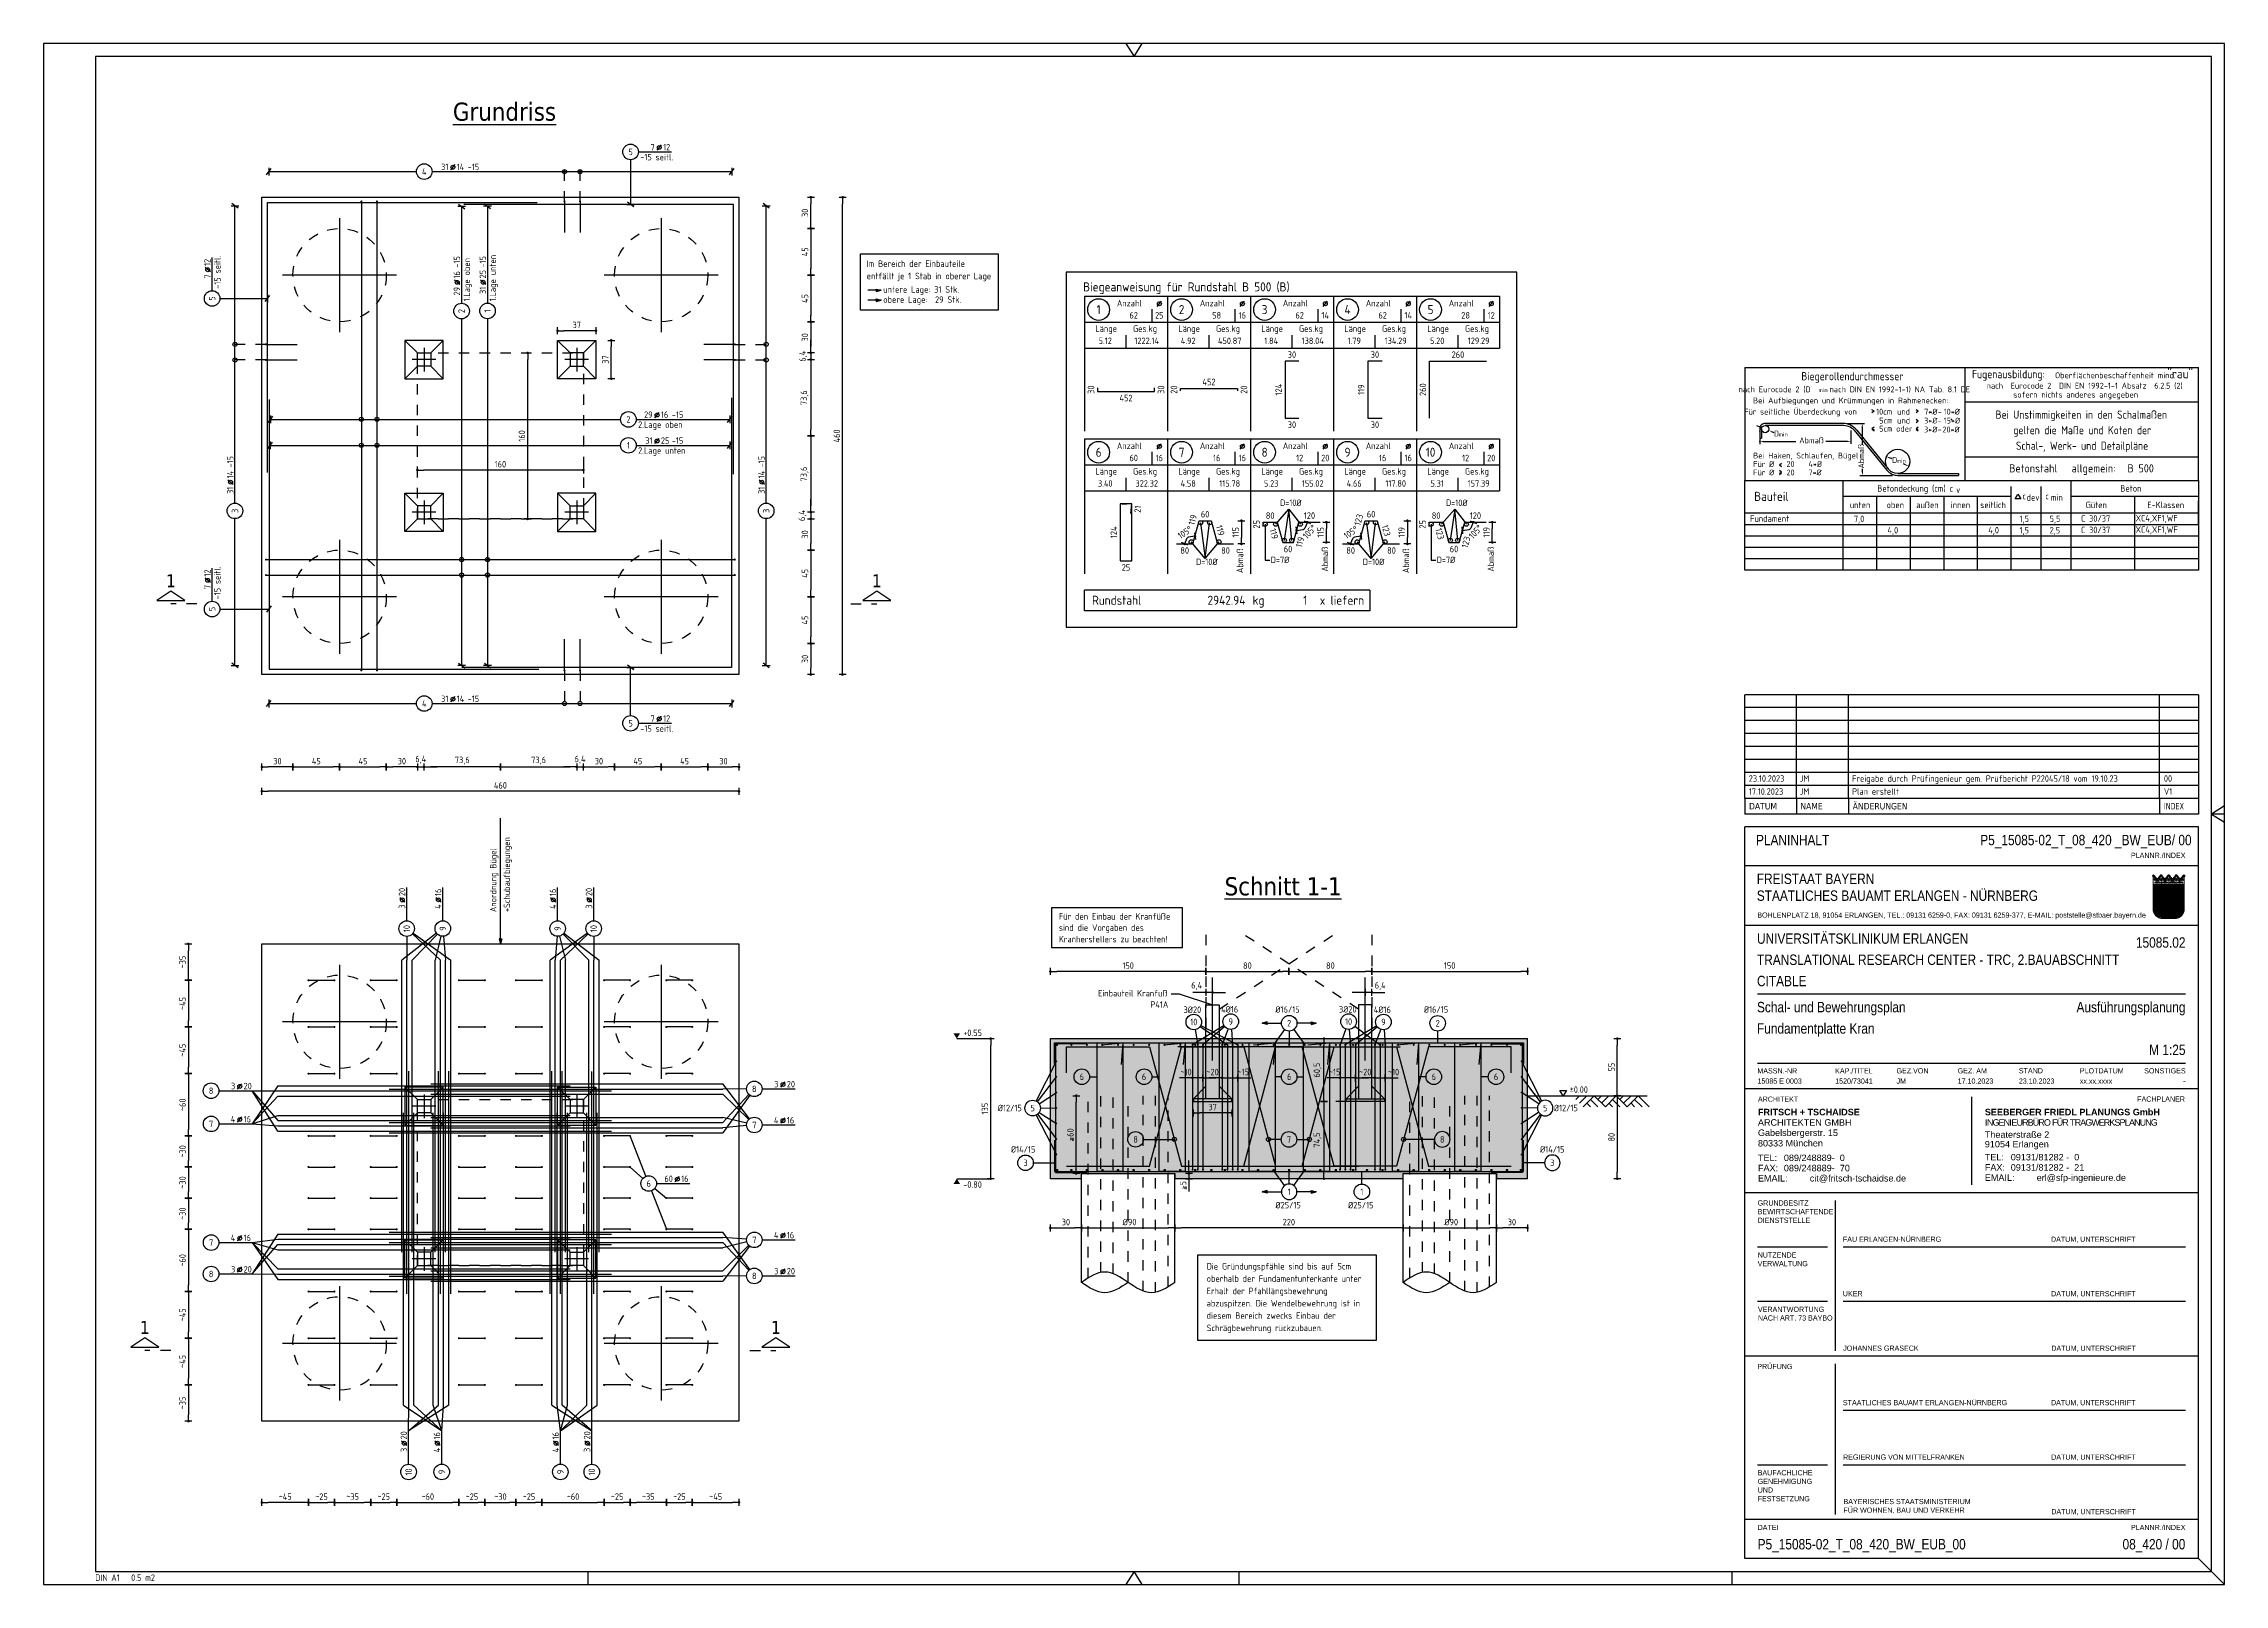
# Model space of a CAD drawing. Extents: x 0 to 30.1, y 0 to 14.9.
# Drawn here: x 0 to 21.02, y 0 to 14.85 of the extents above; entities that cross this region are included whole.
import ezdxf
from ezdxf.enums import TextEntityAlignment as Align

# ---------------------------------------------------------------- set-up
doc = ezdxf.new("R2010")
doc.units = 0
doc.header["$LTSCALE"] = 0.25
for name, pattern in [('AUSGEZOGEN', [1000.01, 1000, 0.01]), ('DASHED', [0.75, 0.5, -0.25]), ('DOT', [0.175, 0.05, -0.125]), ('HIDDEN2', [0.187, 0.125, -0.062]), ('STRICHPUNKT2', [0.55, 0.25, -0.125, 0.05, -0.125]), ('VERDECKT', [0.375, 0.25, -0.125])]:
    doc.linetypes.add(name, pattern=pattern)
for name, color, linetype in [('40 A Plankopf Text F+T', 7, 'Continuous'), ('ACHSEN', 7, 'Continuous'), ('BET-ANS', 7, 'Continuous'), ('BETON', 7, 'Continuous'), ('grau_mittel', 7, 'Continuous'), ('HILFE', 7, 'Continuous'), ('koten', 7, 'Continuous'), ('MASSE', 7, 'Continuous'), ('OBJEKT', 7, 'Continuous'), ('RAHMEN', 7, 'Continuous'), ('RND', 7, 'Continuous'), ('RND_BILD', 7, 'Continuous'), ('SCHNITTE', 7, 'Continuous'), ('STEMPEL', 7, 'Continuous'), ('TEXT', 7, 'Continuous'), ('VERDECKT', 7, 'Continuous')]:
    doc.layers.add(name, color=color, linetype=linetype)
doc.layers.add('NOPLOT', color=7, linetype='Continuous', plot=False)
doc.styles.add('ERSTELLTER_STIL_3', font='arial.ttf')
doc.styles.add('ERSTELLTER_STIL_4', font='arialbd.ttf')
doc.styles.add('helv', font='tahoma.ttf')
doc.styles.add('plankopf_ArialN', font='ARIALN.TTF')
doc.styles.add('txt', font='isocp.shx')
doc.linetypes.add('ZICKZACK', pattern='A,0.0001,-0.2,[131,ltypeshp.shx,S=0.2,R=0,X=-0.2,Y=0],-0.4,[131,ltypeshp.shx,S=0.2,R=180,X=0.2,Y=0],-0.2', length=0.8001)
doc.dimstyles.new('DOT_I', dxfattribs={"dimscale": 0.25, "dimtxt": 0.25, "dimasz": 0.25, "dimexe": 0.1, "dimexo": 0.3, "dimgap": 0.1, "dimtad": 1, "dimdec": 3, "dimzin": 3, "dimtxsty": 'txt', "dimblk": 'DOT', "dimblk1": 'DOT', "dimblk2": 'DOT', "dimsah": 1, "dimcen": 0.1, "dimse1": 1, "dimse2": 1, "dimazin": 0, "dimtfac": 1, "dimtdec": 4, "dimtix": 1, "dimtmove": 2, "dimatfit": 3, "dimfxl": 0, "dimtvp": 1, "dimtolj": 1, "dimtzin": 0, "dimarcsym": 0})
pattern_1 = [(0, (-322.07857, -163.97815), (8e-17, 0.254), [])]

msp = doc.modelspace()

# ---------------------------------------------------------------- texts
at = {"style": 'plankopf_ArialN'}
msp.add_text('PLANNR./INDEX', height=0.05, dxfattribs=at).set_placement((20.6493, 7.0011), align=Align.RIGHT)
at = {"layer": 'BET-ANS', "style": 'plankopf_ArialN'}
for s, p in [('PLANINHALT', (16.5094, 7.1238)), ('P5_15085-02_T_08_420 _BW_EUB/ 00', (18.6711, 7.124)), ('P5_15085-02_T_08_420_BW_EUB_00', (16.525, 0.3372))]:
    msp.add_text(s, height=0.1, dxfattribs=at).set_placement(p)
at = {"layer": 'RAHMEN', "color": 1, "linetype": 'Continuous', "style": 'txt', "width": 0.95}
for s, p in [('Biegerollendurchmesser', (17.4389, 11.6052)), ('Fugenausbildung:', (18.943, 11.625)), ('Bei Unstimmigkeiten in den Schalmaßen', (19.6462, 11.2353)), ('gelten die Maße und Koten der', (19.6547, 11.0853)), ('Schal-, Werk- und Detailpläne', (19.653, 10.9353))]:
    msp.add_text(s, height=0.07875, dxfattribs=at).set_placement(p, align=Align.CENTER)
at = {"layer": 'RAHMEN', "color": 7, "linetype": 'Continuous', "style": 'txt'}
for s, height, p in [('nach  Eurocode 2  DIN EN 1992-1-1 Absatz  6.2.5 (2)', 0.05625, (18.7331, 11.525)), ('Oberflächenbeschaffenheit mind.', 0.05625, (19.3922, 11.625)), ('Bei Aufbiegungen und Krümmungen in Rahmenecken:', 0.05625, (16.4809, 11.3826)), ('sofern nichts anderes angegeben', 0.05625, (18.9897, 11.4385)), ('10cm', 0.05625, (17.6675, 11.2745)), ('5cm', 0.05625, (17.6972, 11.1106)), ('5cm', 0.05625, (17.6977, 11.1886)), ('oder', 0.05625, (17.8595, 11.1106)), ('und', 0.05625, (17.8697, 11.2745)), ('und', 0.05625, (17.8699, 11.1886)), ('3*%%C', 0.05625, (18.129, 11.1027)), ('3*%%C', 0.05625, (18.1298, 11.1886)), ('7*%%C', 0.05625, (18.1305, 11.2745)), ('-', 0.0563, (18.2605, 11.1886)), ('-', 0.0563, (18.2612, 11.2745)), ('20*%%C', 0.05625, (18.3065, 11.1027)), ('10*%%C', 0.05625, (18.3187, 11.2745)), ('15*%%C', 0.05625, (18.3187, 11.1886)), ('D', 0.0563, (16.6823, 11.0639)), ('Abmaß', 0.05625, (16.9263, 10.9979)), ('-', 0.0563, (18.2598, 11.1027)), ('Für %%C', 0.05625, (16.4819, 10.7698)), ('Bei Haken, Schlaufen, Bügel', 0.05625, (16.482, 10.8517)), ('Für %%C', 0.05625, (16.482, 10.6888)), ('20', 0.05625, (16.8029, 10.7698)), ('20', 0.05625, (16.803, 10.6888)), ('4*%%C', 0.05625, (17.0148, 10.7698)), ('7*%%C', 0.05625, (17.0148, 10.6888)), ('D', 0.0563, (17.8209, 10.8087))]:
    msp.add_text(s, height=height, dxfattribs=at).set_placement(p)
msp.add_text('nach Eurocode 2 (D     nach DIN EN 1992-1-1) NA Tab. 8.1 DE', height=0.05625, dxfattribs=at).set_placement((17.457, 11.4897), align=Align.CENTER)
msp.add_text('Für seitliche Überdeckung von', height=0.05625, dxfattribs=at).set_placement((17.4814, 11.2745), align=Align.RIGHT)
msp.add_text('Abmaß', height=0.05625, rotation=90, dxfattribs=at).set_placement((17.5515, 10.7549))
at = {"layer": 'RAHMEN', "color": 1, "linetype": 'Continuous', "style": 'txt'}
for s, height, p in [('Betonstahl', 0.07875, (18.9504, 10.7174)), ('allgemein:', 0.07875, (19.552, 10.7174)), ('B 500 ', 0.07875, (20.0914, 10.7174)), ('Bauteil', 0.0875, (16.4914, 10.4427)), ('Betondeckung (cm) c', 0.0625, (17.6782, 10.5319)), ('v', 0.0625, (18.439, 10.5187)), ('Beton', 0.0625, (20.0213, 10.5319)), ('c', 0.0625, (19.0773, 10.4578)), ('dev', 0.0625, (19.1181, 10.4446)), ('c', 0.0625, (19.2985, 10.4578)), ('min', 0.0625, (19.3527, 10.4446))]:
    msp.add_text(s, height=height, dxfattribs=at).set_placement(p)
at = {"layer": 'RND_BILD', "color": 7, "linetype": 'AUSGEZOGEN', "style": 'txt'}
for s, p in [('30', (12.0353, 11.8524)), ('30', (12.8353, 11.8524)), ('260', (13.6353, 11.8524)), ('452', (11.2353, 11.5895)), ('452', (10.4353, 11.4341)), ('30', (12.0353, 11.1774)), ('30', (12.8353, 11.1774)), ('60', (11.1982, 10.3147)), ('80', (11.8252, 10.3007)), ('120', (12.2042, 10.3007)), ('60', (12.7982, 10.3147)), ('80', (13.4252, 10.3007)), ('120', (13.8042, 10.3007)), ('80', (11.0013, 9.9651)), ('60', (11.9976, 9.979)), ('80', (12.6013, 9.9651)), ('60', (13.5976, 9.979)), ('25', (10.4353, 9.8024))]:
    msp.add_text(s, height=0.063, dxfattribs=at).set_placement(p, align=Align.MIDDLE)
for s, rotation, p in [('124', 90, (11.9063, 11.5149)), ('260', 90, (13.2978, 11.5149)), ('30', 90, (10.0978, 11.5149)), ('30', 90, (10.7728, 11.5149)), ('20', 90, (10.8978, 11.5149)), ('20', 90, (11.5728, 11.5149)), ('119', 90, (12.7035, 11.5149)), ('21', 84.99986, (10.5489, 10.363)), ('119', 75, (11.0783, 10.2607)), ('123', 75, (12.6783, 10.2607)), ('124', 90, (10.3173, 10.1399)), ('119', 285, (11.344, 10.1582)), ('25', 90, (11.6943, 10.2168)), ('119', 285, (11.8613, 10.1259)), ('119', 75, (12.1132, 10.0456)), ('123', 285, (12.944, 10.1582)), ('25', 90, (13.2943, 10.2168)), ('123', 285, (13.4613, 10.1259)), ('123', 75, (13.7132, 10.0456)), ('80', 360, (11.3951, 9.9651)), ('80', 360, (12.9951, 9.9651))]:
    msp.add_text(s, height=0.063, rotation=rotation, dxfattribs=at).set_placement(p, align=Align.MIDDLE)
at = {"layer": 'TEXT', "color": 5, "linetype": 'AUSGEZOGEN', "style": 'helv'}
for s, p in [('%%UGrundriss', (3.9457, 14.1071)), ('%%USchnitt 1-1', (11.3861, 6.6409))]:
    msp.add_text(s, height=0.175, dxfattribs=at).set_placement(p)
at = {"layer": 'TEXT', "color": 7, "linetype": 'AUSGEZOGEN', "style": 'txt'}
for s, height, p in [('entfällt je 1 Stab in oberer Lage', 0.0625, (7.9354, 12.5792)), ('Im Bereich der Einbauteile', 0.0625, (7.9354, 12.6979)), ('untere Lage: 31 Stk.', 0.0625, (8.0952, 12.4492)), ('obere Lage:  29 Stk.', 0.0625, (8.0952, 12.3515)), ('min', 0.04008, (17.1119, 11.4909)), ('min', 0.04008, (16.7276, 11.0632)), ('min', 0.04008, (17.8662, 10.808)), ('D=10%%C', 0.0625, (11.9208, 10.3938)), ('D=10%%C', 0.0625, (13.5208, 10.3938)), ('Fundament', 0.0625, (16.4522, 10.2408)), ('unten', 0.0625, (17.4144, 10.3728)), ('oben', 0.0625, (17.7681, 10.3728)), ('außen', 0.0625, (18.0538, 10.3728)), ('innen', 0.0625, (18.3872, 10.3728)), ('seitlich', 0.0625, (18.671, 10.3728)), ('C 30/37', 0.0625, (19.6427, 10.2417)), ('Güten', 0.0625, (19.6882, 10.3728)), ('XC4,XF1,WF', 0.0625, (20.1693, 10.2452)), ('E-Klassen', 0.0625, (20.282, 10.3728)), ('7,0', 0.0625, (17.4532, 10.2388)), ('4,0', 0.0625, (17.7771, 10.1288)), ('4,0', 0.0625, (18.7488, 10.1288)), ('1,5', 0.0625, (19.0501, 10.2388)), ('1,5', 0.0625, (19.0501, 10.1288)), ('2,5', 0.0625, (19.3398, 10.1288)), ('5,5', 0.0625, (19.3398, 10.2388)), ('C 30/37', 0.0625, (19.6427, 10.1317)), ('XC4,XF1,WF', 0.0625, (20.1693, 10.1352)), ('D=10%%C', 0.0625, (11.1109, 9.8242)), ('D=7%%C', 0.0625, (11.8306, 9.8431)), ('D=10%%C', 0.0625, (12.7183, 9.8242)), ('D=7%%C', 0.0625, (13.4306, 9.8431)), ('sind die Vorgaben des', 0.0625, (9.7887, 6.2987)), ('Für den Einbau der Kranfüße', 0.0625, (9.7887, 6.4071)), ('Kranherstellers zu beachten!', 0.0625, (9.7887, 6.1875)), ('3%%C20', 0.0625, (10.9904, 5.5075)), ('4%%C16', 0.0625, (11.3525, 5.5112)), ('%%C16/15', 0.0625, (11.876, 5.5103)), ('3%%C20', 0.0625, (12.4886, 5.5112)), ('4%%C16', 0.0625, (12.8241, 5.5075)), ('%%C16/15', 0.0625, (13.3074, 5.5097)), ('%%C12/15', 0.0625, (9.1994, 4.5601)), ('%%C12/15', 0.0625, (14.5604, 4.5601)), ('%%C14/15', 0.0625, (9.326, 4.1617)), ('%%C14/15', 0.0625, (14.4275, 4.1617)), ('%%C25/15', 0.0625, (11.8759, 3.6236)), ('%%C25/15', 0.0625, (12.5765, 3.6234)), ('oberhalb der Fundamentunterkante unter', 0.0625, (11.2131, 2.9157)), ('Die Gründungspfähle sind bis auf 5cm', 0.0625, (11.2131, 3.0344)), ('abzuspitzen. Die Wendelbewehrung ist in ', 0.0625, (11.2131, 2.6782)), ('Erhalt der Pfahllängsbewehrung ', 0.0625, (11.2131, 2.7969)), ('diesem Bereich zwecks Einbau der', 0.0625, (11.2131, 2.5594)), ('Schrägbewehrung rückzubauen.', 0.0625, (11.2131, 2.4407))]:
    msp.add_text(s, height=height, dxfattribs=at).set_placement(p)
at = {"layer": 'TEXT', "color": 1, "linetype": 'AUSGEZOGEN', "style": 'txt'}
msp.add_text('Biegeanweisung für Rundstahl B 500 (B)', height=0.0875, dxfattribs=at).set_placement((10.022, 12.4621))
at = {"layer": 'TEXT', "color": 1, "style": 'txt'}
msp.add_text('"rau"', height=0.0875, dxfattribs=at).set_placement((20.4747, 11.6248))
at = {"layer": 'TEXT', "color": 7, "linetype": 'AUSGEZOGEN', "style": 'txt'}
for s, p in [('Abmaß', (11.5653, 9.747)), ('Abmaß', (12.3842, 9.761)), ('Abmaß', (13.1653, 9.747)), ('Abmaß', (13.9842, 9.761)), ('+Schubaufbiegungen', (4.4973, 6.4798)), ('Anordnung Bügel', (4.3659, 6.4798))]:
    msp.add_text(s, height=0.0625, rotation=90, dxfattribs=at).set_placement(p)
at = {"layer": 'TEXT', "color": 7, "style": 'txt'}
for s, p in [('Einbauteil Kranfuß', (10.1659, 5.6663)), ('P41A', (10.6709, 5.5573))]:
    msp.add_text(s, height=0.0625, dxfattribs=at).set_placement(p)

# ---------------------------------------------------------------- blocks, each defined once
blk = doc.blocks.new('Bundeslandwappen')
at = {"lineweight": 9, "true_color": 0xffffff}
for points in [[(-5.75, 16.5), (-5.98, 16.5), (-5.98, 16.29), (-5.75, 16.29)], [(-5.09, 15.68), (-5.31, 15.68), (-5.31, 15.47), (-5.09, 15.47)], [(-3.49, 15.68), (-3.71, 15.68), (-3.71, 15.47), (-3.49, 15.47)], [(-2.82, 16.5), (-3.05, 16.5), (-3.05, 16.29), (-2.82, 16.29)], [(-2.15, 15.68), (-2.38, 15.68), (-2.38, 15.47), (-2.15, 15.47)], [(-0.56, 15.68), (-0.78, 15.68), (-0.78, 15.47), (-0.56, 15.47)], [(0.11, 16.5), (-0.11, 16.5), (-0.11, 16.29), (0.11, 16.29)], [(0.78, 15.68), (0.56, 15.68), (0.56, 15.47), (0.78, 15.47)], [(2.38, 15.68), (2.15, 15.68), (2.15, 15.47), (2.38, 15.47)], [(3.05, 16.5), (2.82, 16.5), (2.82, 16.29), (3.05, 16.29)], [(3.71, 15.68), (3.49, 15.68), (3.49, 15.47), (3.71, 15.47)], [(5.31, 15.68), (5.09, 15.68), (5.09, 15.47), (5.31, 15.47)], [(5.98, 16.5), (5.75, 16.5), (5.75, 16.29), (5.98, 16.29)]]:
    blk.add_hatch(color=7, dxfattribs=at).paths.add_polyline_path(points)
at = {"true_color": 0xffffff}
for points in [[(-5.34, 12.59), (-5.7, 12.59), (-5.7, 12.19), (-5.07, 11.96)], [(-3.57, 8.42), (-5.7, 9.18), (-5.7, 6.17), (-2.07, 4.88)], [(-1.42, 10.67), (-5.07, 11.96), (-3.57, 8.42), (0.08, 7.13)], [(0.86, 12.59), (-2.24, 12.59), (-1.42, 10.67), (2.23, 9.38)], [(3.96, 12.59), (1.66, 12.59), (4.37, 11.63)], [(5.7, 8.15), (2.23, 9.38), (3.73, 5.84), (5.7, 5.14)], [(5.7, 11.16), (4.37, 11.63), (5.7, 8.5)], [(-5.7, 6.14), (-5.7, 3.7, 0.041392), (-5.65, 3.14), (-4.21, 2.63)], [(-0.56, 1.34), (-4.21, 2.63), (-3.29, 0.45, 0.073774), (-2.3, 0.3), (-0.12, 0.3)], [(1.58, 3.59), (-2.07, 4.88), (-0.56, 1.34), (2.36, 0.3, 0.043654), (2.95, 0.36)], [(3.73, 5.84), (0.08, 7.13), (1.58, 3.59), (5.23, 2.29)]]:
    blk.add_hatch(color=7, dxfattribs=at).paths.add_polyline_path(points)
at = {"lineweight": 9}
h = blk.add_hatch(dxfattribs=at)
h.set_pattern_fill('ANSI31', color=256, scale=0.08, angle=315, style=0)
h.set_pattern_definition(pattern_1)
h.paths.add_polyline_path([(-5.07, 11.96), (-5.7, 12.19), (-5.7, 9.18), (-3.57, 8.42)])
h = blk.add_hatch(dxfattribs=at)
h.set_pattern_fill('ANSI31', color=256, scale=0.08, angle=315, style=0)
h.set_pattern_definition(pattern_1)
h.paths.add_polyline_path([(-2.24, 12.59), (-5.34, 12.59), (-5.07, 11.96), (-1.42, 10.67)])
h = blk.add_hatch(dxfattribs=at)
h.set_pattern_fill('ANSI31', color=256, scale=0.08, angle=315, style=0)
h.set_pattern_definition(pattern_1)
h.paths.add_polyline_path([(0.08, 7.13), (-3.57, 8.42), (-2.07, 4.88), (1.58, 3.59)])
h = blk.add_hatch(dxfattribs=at)
h.set_pattern_fill('ANSI31', color=256, scale=0.08, angle=315, style=0)
h.set_pattern_definition(pattern_1)
h.paths.add_polyline_path([(2.23, 9.38), (-1.42, 10.67), (0.08, 7.13), (3.73, 5.84)])
h = blk.add_hatch(dxfattribs=at)
h.set_pattern_fill('ANSI31', color=256, scale=0.08, angle=315, style=0)
h.set_pattern_definition(pattern_1)
h.paths.add_polyline_path([(4.37, 11.63), (1.66, 12.59), (0.86, 12.59), (2.23, 9.38), (5.7, 8.15), (5.7, 8.5)])
h = blk.add_hatch(dxfattribs=at)
h.set_pattern_fill('ANSI31', color=256, scale=0.08, angle=315, style=0)
h.set_pattern_definition(pattern_1)
h.paths.add_polyline_path([(5.7, 12.59), (3.96, 12.59), (4.37, 11.63), (5.7, 11.16)])
h = blk.add_hatch(dxfattribs=at)
h.set_pattern_fill('ANSI31', color=256, scale=0.08, angle=315, style=0)
h.set_pattern_definition(pattern_1)
h.paths.add_polyline_path([(-2.07, 4.88), (-5.7, 6.17), (-5.7, 6.14), (-4.21, 2.63), (-0.56, 1.34)])
h = blk.add_hatch(dxfattribs=at)
h.set_pattern_fill('ANSI31', color=256, scale=0.08, angle=315, style=0)
h.set_pattern_definition(pattern_1)
h.paths.add_polyline_path([(-4.21, 2.63), (-5.65, 3.14, 0.285055), (-3.29, 0.45)])
h = blk.add_hatch(dxfattribs=at)
h.set_pattern_fill('ANSI31', color=256, scale=0.08, angle=315, style=0)
h.set_pattern_definition(pattern_1)
h.paths.add_polyline_path([(-0.56, 1.34), (-0.12, 0.3), (2.3, 0.3, 0.004354), (2.36, 0.3)])
h = blk.add_hatch(dxfattribs=at)
h.set_pattern_fill('ANSI31', color=256, scale=0.08, angle=315, style=0)
h.set_pattern_definition(pattern_1)
h.paths.add_polyline_path([(5.31, 2.11), (5.23, 2.29), (1.58, 3.59), (2.95, 0.36, 0.22704)])
h = blk.add_hatch(dxfattribs=at)
h.set_pattern_fill('ANSI31', color=256, scale=0.08, angle=315, style=0)
h.set_pattern_definition(pattern_1)
h.paths.add_polyline_path([(5.7, 5.14), (3.73, 5.84), (5.23, 2.29), (5.37, 2.24, 0.111178), (5.7, 3.7)])
for p, q in [((-6, 16.1), (-6, 3.7)), ((-6, 13.29), (6, 13.29)), ((-6, 12.94), (6, 12.94)), ((-5.7, 12.59), (-5.7, 3.7)), ((-5.7, 12.59), (5.7, 12.59)), ((-5.7, 12.19), (5.7, 8.15)), ((-5.7, 9.18), (5.7, 5.14)), ((-5.64, 14.97), (-5.64, 15.18)), ((-5.61, 16.59), (-5.62, 16.68)), ((-5.34, 12.59), (-0.12, 0.3)), ((-5.33, 15.19), (-5.33, 15.05)), ((-4.68, 14.54), (-5.26, 14.54)), ((-4.12, 14.54), (-3.54, 14.54)), ((-3.47, 15.19), (-3.47, 15.05)), ((-3.36, 13.9), (-2.93, 14.17)), ((-2.93, 13.63), (-3.36, 13.9)), ((-3.19, 16.59), (-3.18, 16.67)), ((-3.16, 14.97), (-3.16, 15.18)), ((-2.93, 15.58), (-2.93, 14.47)), ((-2.93, 14.17), (-2.5, 13.9)), ((-2.5, 13.9), (-2.93, 13.63)), ((-2.71, 14.97), (-2.71, 15.18)), ((-2.68, 16.59), (-2.69, 16.67)), ((-2.4, 15.19), (-2.4, 15.05)), ((-1.74, 14.54), (-2.32, 14.54)), ((-2.24, 12.59), (2.95, 0.36)), ((-1.19, 14.54), (-0.61, 14.54)), ((-0.54, 15.19), (-0.54, 15.05)), ((0, 14.17), (-0.43, 13.9)), ((-0.43, 13.9), (0, 13.63)), ((-0.25, 16.59), (-0.24, 16.67)), ((-0.22, 14.97), (-0.22, 15.18)), ((0, 15.58), (0, 14.47)), ((0.43, 13.9), (0, 14.17)), ((0, 13.63), (0.43, 13.9)), ((0.22, 14.97), (0.22, 15.18)), ((0.25, 16.59), (0.24, 16.67)), ((0.54, 15.19), (0.54, 15.05)), ((1.19, 14.54), (0.61, 14.54)), ((0.86, 12.59), (5.31, 2.11)), ((1.66, 12.59), (5.7, 11.16)), ((1.74, 14.54), (2.32, 14.54)), ((2.4, 15.19), (2.4, 15.05)), ((2.93, 14.17), (2.5, 13.9)), ((2.5, 13.9), (2.93, 13.63)), ((2.68, 16.59), (2.69, 16.67)), ((2.71, 14.97), (2.71, 15.18)), ((2.93, 15.58), (2.93, 14.47)), ((3.36, 13.9), (2.93, 14.17)), ((2.93, 13.63), (3.36, 13.9)), ((3.16, 14.97), (3.16, 15.18)), ((3.19, 16.59), (3.18, 16.67)), ((3.47, 15.19), (3.47, 15.05)), ((4.12, 14.54), (3.54, 14.54)), ((3.96, 12.59), (5.7, 8.5)), ((4.68, 14.54), (5.26, 14.54)), ((5.33, 15.19), (5.33, 15.05)), ((5.61, 16.59), (5.62, 16.68)), ((5.64, 14.97), (5.64, 15.18)), ((5.7, 3.7), (5.7, 12.59)), ((6, 3.7), (6, 16.1)), ((-5.7, 6.17), (5.37, 2.24)), ((-5.7, 6.14), (-3.29, 0.45)), ((-5.66, 3.14), (2.36, 0.3)), ((-2.3, 0.3), (2.3, 0.3)), ((-2.3, 0), (2.3, 0))]:
    blk.add_line(p, q, dxfattribs=at)
for points in [[(-5.75, 16.29), (-5.98, 16.29), (-5.98, 16.5), (-5.75, 16.5)], [(-5.09, 15.47), (-5.31, 15.47), (-5.31, 15.68), (-5.09, 15.68)], [(-4.07, 13.71), (-4.83, 13.71), (-4.83, 14.1), (-4.07, 14.1)], [(-3.71, 15.47), (-3.49, 15.47), (-3.49, 15.68), (-3.71, 15.68)], [(-2.82, 16.29), (-3.05, 16.29), (-3.05, 16.5), (-2.82, 16.5)], [(-2.15, 15.47), (-2.38, 15.47), (-2.38, 15.68), (-2.15, 15.68)], [(-1.8, 13.71), (-1.04, 13.71), (-1.04, 14.1), (-1.8, 14.1)], [(-0.78, 15.47), (-0.56, 15.47), (-0.56, 15.68), (-0.78, 15.68)], [(0.11, 16.29), (-0.11, 16.29), (-0.11, 16.5), (0.11, 16.5)], [(0.78, 15.47), (0.56, 15.47), (0.56, 15.68), (0.78, 15.68)], [(1.8, 13.71), (1.04, 13.71), (1.04, 14.1), (1.8, 14.1)], [(2.15, 15.47), (2.38, 15.47), (2.38, 15.68), (2.15, 15.68)], [(3.05, 16.29), (2.82, 16.29), (2.82, 16.5), (3.05, 16.5)], [(3.71, 15.47), (3.49, 15.47), (3.49, 15.68), (3.71, 15.68)], [(4.07, 13.71), (4.83, 13.71), (4.83, 14.1), (4.07, 14.1)], [(5.09, 15.47), (5.31, 15.47), (5.31, 15.68), (5.09, 15.68)], [(5.75, 16.29), (5.98, 16.29), (5.98, 16.5), (5.75, 16.5)]]:
    blk.add_lwpolyline(points, close=True, dxfattribs=at)
for centre in [(-5.28, 13.9), (-3.71, 13.9), (-2.2, 13.9), (-0.68, 13.9), (0.68, 13.9), (2.2, 13.9), (3.71, 13.9), (5.28, 13.9)]:
    blk.add_circle(centre, 0.123, dxfattribs=at)
for centre, radius, start, end in [((-2.93, 16.58), 0.264, 24.0166, 155.34093), ((0, 16.58), 0.264, 24.0166, 155.34093), ((2.93, 16.58), 0.264, 24.0166, 155.34093), ((-5.89, 16.45), 0.362, 44.66814, 253.11831), ((-5.67, 16.67), 0.05, 6.6615, 44.66814), ((-5.49, 15.18), 0.157, 3.2756, 179.55206), ((-5.19, 14.99), 0.453, 182.83284, 261.30427), ((-5.56, 16.59), 0.05, 186.6615, 265.62087), ((-5.42, 15.99), 0.179, 74.78828, 15.13561), ((-5.59, 16.26), 0.281, 346.02321, 85.62087), ((-5.36, 16.21), 0.05, 254.78828, 346.02321), ((-5.26, 15.23), 0.191, 249.63581, 3.08566), ((-5.2, 16.05), 0.05, 93.06329, 195.13561), ((-5.19, 15.87), 0.224, 350.95424, 93.06329), ((-5.02, 15.24), 0.05, 82.94673, 183.08566), ((-4.99, 15.54), 0.249, 262.94673, 77.88554), ((-4.92, 15.83), 0.05, 170.95424, 257.88554), ((-4.62, 14.89), 0.224, 71.40005, 0), ((-4.71, 14.85), 0.312, 275.96495, 353.97732), ((-4.4, 15.24), 0.208, 317.07745, 222.92255), ((-4.18, 14.89), 0.224, 180, 108.59995), ((-4.09, 14.85), 0.312, 186.02268, 264.03505), ((-3.81, 15.54), 0.249, 102.11446, 277.05327), ((-3.88, 15.83), 0.05, 282.11446, 9.04576), ((-3.61, 15.87), 0.224, 86.93671, 189.04576), ((-3.78, 15.24), 0.05, 356.91434, 97.05327), ((-3.54, 15.23), 0.191, 176.91434, 290.36419), ((-3.6, 16.05), 0.05, 344.86439, 86.93671), ((-3.38, 15.99), 0.179, 164.86439, 105.21172), ((-3.61, 14.99), 0.453, 278.69573, 357.16716), ((-3.21, 16.26), 0.281, 94.37913, 193.97679), ((-3.44, 16.21), 0.05, 193.97679, 285.21172), ((-3.31, 15.18), 0.157, 0.44794, 176.7244), ((-3.24, 16.59), 0.05, 274.37913, 353.3385), ((-3.13, 16.67), 0.05, 155.22882, 173.3385), ((-2.55, 15.18), 0.157, 3.2756, 179.55206), ((-2.26, 14.99), 0.453, 182.83284, 261.30427), ((-2.74, 16.66), 0.05, 6.6615, 24.0166), ((-2.63, 16.59), 0.05, 186.6615, 265.62087), ((-2.49, 15.99), 0.179, 74.78828, 15.13561), ((-2.65, 16.26), 0.281, 346.02321, 85.62087), ((-2.43, 16.21), 0.05, 254.78828, 346.02321), ((-2.33, 15.23), 0.191, 249.63581, 3.08566), ((-2.27, 16.05), 0.05, 93.06329, 195.13561), ((-2.26, 15.87), 0.224, 350.95424, 93.06329), ((-2.09, 15.24), 0.05, 82.94673, 183.08566), ((-2.05, 15.54), 0.249, 262.94673, 77.88554), ((-1.99, 15.83), 0.05, 170.95424, 257.88554), ((-1.69, 14.89), 0.224, 71.40005, 0), ((-1.78, 14.85), 0.312, 275.96495, 353.97732), ((-1.47, 15.24), 0.208, 317.07745, 222.92255), ((-1.24, 14.89), 0.224, 180, 108.59995), ((-1.16, 14.85), 0.312, 186.02268, 264.03505), ((-0.88, 15.54), 0.249, 102.11446, 277.05327), ((-0.94, 15.83), 0.05, 282.11446, 9.04576), ((-0.67, 15.87), 0.224, 86.93671, 189.04576), ((-0.84, 15.24), 0.05, 356.91434, 97.05327), ((-0.6, 15.23), 0.191, 176.91434, 290.36419), ((-0.66, 16.05), 0.05, 344.86439, 86.93671), ((-0.44, 15.99), 0.179, 164.86439, 105.21172), ((-0.68, 14.99), 0.453, 278.69573, 357.16716), ((-0.28, 16.26), 0.281, 94.37913, 193.97679), ((-0.5, 16.21), 0.05, 193.97679, 285.21172), ((-0.38, 15.18), 0.157, 0.44794, 176.7244), ((-0.3, 16.59), 0.05, 274.37913, 353.3385), ((-0.19, 16.67), 0.05, 155.22882, 173.3385), ((0.38, 15.18), 0.157, 3.2756, 179.55206), ((0.68, 14.99), 0.453, 182.83284, 261.30427), ((0.19, 16.66), 0.05, 6.6615, 24.0166), ((0.3, 16.59), 0.05, 186.6615, 265.62087), ((0.44, 15.99), 0.179, 74.78828, 15.13561), ((0.28, 16.26), 0.281, 346.02321, 85.62087), ((0.5, 16.21), 0.05, 254.78828, 346.02321), ((0.6, 15.23), 0.191, 249.63581, 3.08566), ((0.66, 16.05), 0.05, 93.06329, 195.13561), ((0.67, 15.87), 0.224, 350.95424, 93.06329), ((0.84, 15.24), 0.05, 82.94673, 183.08566), ((0.88, 15.54), 0.249, 262.94673, 77.88554), ((0.94, 15.83), 0.05, 170.95424, 257.88554), ((1.24, 14.89), 0.224, 71.40005, 0), ((1.16, 14.85), 0.312, 275.96495, 353.97732), ((1.47, 15.24), 0.208, 317.07745, 222.92255), ((1.69, 14.89), 0.224, 180, 108.59995), ((1.78, 14.85), 0.312, 186.02268, 264.03505), ((2.05, 15.54), 0.249, 102.11446, 277.05327), ((1.99, 15.83), 0.05, 282.11446, 9.04576), ((2.26, 15.87), 0.224, 86.93671, 189.04576), ((2.09, 15.24), 0.05, 356.91434, 97.05327), ((2.33, 15.23), 0.191, 176.91434, 290.36419), ((2.27, 16.05), 0.05, 344.86439, 86.93671), ((2.49, 15.99), 0.179, 164.86439, 105.21172), ((2.26, 14.99), 0.453, 278.69573, 357.16716), ((2.65, 16.26), 0.281, 94.37913, 193.97679), ((2.43, 16.21), 0.05, 193.97679, 285.21172), ((2.55, 15.18), 0.157, 0.44794, 176.7244), ((2.63, 16.59), 0.05, 274.37913, 353.3385), ((2.74, 16.67), 0.05, 155.22882, 173.3385), ((3.31, 15.18), 0.157, 3.2756, 179.55206), ((3.61, 14.99), 0.453, 182.83284, 261.30427), ((3.13, 16.66), 0.05, 6.6615, 24.0166), ((3.24, 16.59), 0.05, 186.6615, 265.62087), ((3.38, 15.99), 0.179, 74.78828, 15.13561), ((3.21, 16.26), 0.281, 346.02321, 85.62087), ((3.44, 16.21), 0.05, 254.78828, 346.02321), ((3.54, 15.23), 0.191, 249.63581, 3.08566), ((3.6, 16.05), 0.05, 93.06329, 195.13561), ((3.61, 15.87), 0.224, 350.95424, 93.06329), ((3.78, 15.24), 0.05, 82.94673, 183.08566), ((3.81, 15.54), 0.249, 262.94673, 77.88554), ((3.88, 15.83), 0.05, 170.95424, 257.88554), ((4.18, 14.89), 0.224, 71.40005, 0), ((4.09, 14.85), 0.312, 275.96495, 353.97732), ((4.4, 15.24), 0.208, 317.07745, 222.92255), ((4.62, 14.89), 0.224, 180, 108.59995), ((4.71, 14.85), 0.312, 186.02268, 264.03505), ((4.99, 15.54), 0.249, 102.11446, 277.05327), ((4.92, 15.83), 0.05, 282.11446, 9.04576), ((5.19, 15.87), 0.224, 86.93671, 189.04576), ((5.02, 15.24), 0.05, 356.91434, 97.05327), ((5.26, 15.23), 0.191, 176.91434, 290.36419), ((5.2, 16.05), 0.05, 344.86439, 86.93671), ((5.42, 15.99), 0.179, 164.86439, 105.21172), ((5.19, 14.99), 0.453, 278.69573, 357.16716), ((5.59, 16.26), 0.281, 94.37913, 193.97679), ((5.36, 16.21), 0.05, 193.97679, 285.21172), ((5.49, 15.18), 0.157, 0.44794, 176.7244), ((5.56, 16.59), 0.05, 274.37913, 353.3385), ((5.67, 16.67), 0.05, 135.33186, 173.3385), ((5.89, 16.45), 0.362, 286.88169, 135.33186), ((-2.3, 3.7), 3.7, 180, 270), ((-2.3, 3.7), 3.4, 180, 270), ((2.3, 3.7), 3.7, 270, 0), ((2.3, 3.7), 3.4, 270, 0)]:
    blk.add_arc(centre, radius, start, end, dxfattribs=at)
blk = doc.blocks.new('Plankopf_PU')
for p, q in [((-18.5, 25.4), (-18.5, 27.7)), ((-1, 27.7), (-18.5, 27.7)), ((-1, 27.7), (-18.5, 27.7)), ((-1, 25.4), (-1, 27.7)), ((-1, 25.4), (-18.5, 25.4)), ((-1, 25.4), (-18.5, 25.4)), ((-18.5, 19.1), (-18.5, 25.4)), ((-1, 19.1), (-1, 25.4)), ((-1.5, 22.75), (-18, 22.75)), ((-18, 20.1), (-1.5, 20.1)), ((-18.5, 15.1), (-18.5, 19.1)), ((-1, 19.1), (-18.5, 19.1)), ((-9.75, 18.8), (-9.75, 15.4)), ((-1, 15.1), (-1, 19.1)), ((-1, 15.1), (-18.5, 15.1)), ((-1, 15.1), (-18.5, 15.1)), ((-18.5, 8.8), (-18.5, 15.1)), ((-15, 9), (-15, 14.8)), ((-1, 8.8), (-1, 15.1)), ((-15.3, 13), (-18, 13)), ((-1.5, 13), (-14.7, 13)), ((-15.3, 10.9), (-18, 10.9)), ((-1.5, 10.9), (-14.7, 10.9)), ((-18.5, 2.5), (-18.5, 8.8)), ((-1, 8.8), (-18.5, 8.8)), ((-15, 2.7), (-15, 8.5)), ((-1, 2.5), (-1, 8.8)), ((-1.5, 6.7), (-14.7, 6.7)), ((-15.3, 4.6), (-18, 4.6)), ((-1.5, 4.6), (-14.7, 4.6)), ((-1, 2.5), (-18.5, 2.5)), ((-18.5, 1), (-18.5, 2.5)), ((-1, 2.5), (-18.5, 2.5)), ((-1, 1), (-1, 2.5)), ((-1, 1), (-18.5, 1))]:
    blk.add_line(p, q)
at = {"xscale": 0.1, "yscale": 0.1, "zscale": 0.1}
blk.add_blockref('Bundeslandwappen', (-2.148, 25.669), dxfattribs=at)
at = {"linetype": 'AUSGEZOGEN', "lineweight": 35, "style": 'plankopf_ArialN'}
for s, height, p in [('FREISTAAT BAYERN', 0.4, (-18.032, 27.401)), ('PRÜFUNG', 0.2, (-18.013, 8.5))]:
    blk.add_text(s, height=height, dxfattribs=at).set_placement(p, align=Align.TOP_LEFT)
blk.add_text('STAATLICHES BAUAMT ERLANGEN - NÜRNBERG', height=0.4, dxfattribs=at).set_placement((-18.032, 26.552), align=Align.MIDDLE_LEFT)
at = {"style": 'plankopf_ArialN'}
for s, p in [('BOHLENPLATZ 18, 91054 ERLANGEN, TEL.: 09131 6259-0, FAX: 09131 6259-377, E-MAIL: poststelle@stbaer.bayern.de', (-18.012, 25.702)), ('MASSN.-NR', (-18.011, 19.698)), ('KAP./TITEL', (-15.01, 19.698)), ('GEZ.VON', (-12.644, 19.7)), ('GEZ. AM', (-10.286, 19.7)), ('STAND', (-7.927, 19.702)), ('PLOTDATUM', (-5.574, 19.7)), ('FAU ERLANGEN-NÜRNBERG', (-14.712, 13.207)), ('DATUM, UNTERSCHRIFT', (-6.687, 13.207)), ('UKER', (-14.712, 11.107)), ('DATUM, UNTERSCHRIFT', (-6.68, 11.106)), ('JOHANNES GRASECK', (-14.7, 9.005)), ('DATUM, UNTERSCHRIFT', (-6.675, 9.005)), ('STAATLICHES BAUAMT ERLANGEN-NÜRNBERG', (-14.712, 6.907)), ('DATUM, UNTERSCHRIFT', (-6.687, 6.907)), ('REGIERUNG VON MITTELFRANKEN', (-14.705, 4.806)), ('DATUM, UNTERSCHRIFT', (-6.68, 4.806)), ('DATUM, UNTERSCHRIFT', (-6.675, 2.705)), ('DATEI', (-18.002, 2.095))]:
    blk.add_text(s, height=0.2, dxfattribs=at).set_placement(p)
for s, p in [('SONSTIGES', (-1.493, 19.7)), ('PLANNR./INDEX', (-1.501, 2.095))]:
    blk.add_text(s, height=0.2, dxfattribs=at).set_placement(p, align=Align.RIGHT)
at = {"linetype": 'AUSGEZOGEN', "lineweight": 35, "style": 'plankopf_ArialN'}
blk.add_text('ARCHITEKT', height=0.2, dxfattribs=at).set_placement((-17.989, 18.607))
blk.add_text('FACHPLANER', height=0.2, dxfattribs=at).set_placement((-1.52, 18.611), align=Align.RIGHT)
at = {"insert": (-5.574, 19.303), "char_height": 0.2, "attachment_point": 7, "style": 'plankopf_ArialN'}
blk.add_mtext('xx.xx.xxxx', dxfattribs=at)
at = {"char_height": 0.2, "attachment_point": 1, "style": 'plankopf_ArialN'}
for s, insert, width in [('GRUNDBESITZ\\PBEWIRTSCHAFTENDE DIENSTSTELLE', (-18, 14.804), 2.5), ('NUTZENDE^JVERWALTUNG', (-17.998, 12.8), 2.69843), ('VERANTWORTUNG  NACH ART. 73 BAYBO', (-17.988, 10.705), 2.68768), ('BAUFACHLICHE GENEHMIGUNG UND FESTSETZUNG', (-17.998, 4.404), 2.2311), ('BAYERISCHES STAATSMINISTERIUM ^JFÜR WOHNEN, BAU UND VERKEHR', (-14.689, 3.294), 9.29412)]:
    blk.add_mtext(s, dxfattribs=dict(at, insert=insert, width=width))
at = {"style": 'plankopf_ArialN'}
for tag, p in [('PROJEKTBEZEICHNUNGZ1', (-18.025, 24.578)), ('PROJEKTBEZEICHNUNGZ2', (-18.025, 23.761)), ('PROJEKTBEZEICHNUNGZ3', (-18.025, 22.941))]:
    blk.add_attdef(tag, text='', height=0.4, dxfattribs=at).set_placement(p, align=Align.BOTTOM_LEFT)
for tag, p in [('GEB.-NR', (-1.5, 24.946)), ('0.000X', (-1.507, 1.749))]:
    blk.add_attdef(tag, text='', height=0.4, dxfattribs=at).set_placement(p, align=Align.TOP_RIGHT)
for tag, p, height in [('PLANINHALTZ1', (-18.025, 22.055), 0.4), ('PLANINHALTZ2', (-18.025, 21.232), 0.4), ('PLANINHALTZ3', (-18.025, 20.409), 0.4), ('MASSN.-NR', (-18.005, 19.303), 0.2), ('KAPITEL/TITEL', (-15.01, 19.303), 0.2), ('GEZ_VON', (-12.644, 19.303), 0.2), ('GEZ_AM', (-10.286, 19.303), 0.2), ('STAND', (-7.927, 19.303), 0.2)]:
    blk.add_attdef(tag, p, '', height=height, dxfattribs=at)
for tag, height, p in [('PLANUNGSPHASE', 0.4, (-1.5, 22.055)), ('PROJEKTKATEGORIE', 0.4, (-1.5, 21.232)), ('MAßSTAB', 0.4, (-1.5, 20.409)), ('SONSTIGES', 0.2, (-1.5, 19.303))]:
    blk.add_attdef(tag, text='', height=height, dxfattribs=at).set_placement(p, align=Align.RIGHT)
at = {"layer": '40 A Plankopf Text F+T', "color": 7, "linetype": 'Continuous', "lineweight": 13, "char_height": 0.25, "attachment_point": 7}
for s, insert, style in [('\\A1;ARCHITEKTEN GMBH', (-17.988, 17.68), 'ERSTELLTER_STIL_3'), ('\\A1;FRITSCH + TSCHAIDSE ', (-17.988, 18.081), 'ERSTELLTER_STIL_4'), ('\\A1;SEEBERGER FRIEDL PLANUNGS GmbH', (-9.238, 18.081), 'ERSTELLTER_STIL_4'), ('\\A1;{\\T0.8;INGENIEURBÜRO FÜR TRAGWERKSPLANUNG}', (-9.238, 17.68), 'ERSTELLTER_STIL_3'), ('\\A1;80333 München', (-17.988, 16.879), 'ERSTELLTER_STIL_3'), ('\\A1;Gabelsbergerstr. 15', (-17.988, 17.212), 'ERSTELLTER_STIL_3'), ('\\A1;Theaterstraße 2', (-9.238, 17.212), 'ERSTELLTER_STIL_3'), ('\\A1;91054 Erlangen', (-9.238, 16.771), 'ERSTELLTER_STIL_3')]:
    blk.add_mtext(s, dxfattribs=dict(at, insert=insert, style=style))
at = {"layer": '40 A Plankopf Text F+T', "color": 7, "linetype": 'Continuous', "lineweight": 13, "char_height": 0.25, "attachment_point": 7, "line_spacing_factor": 0.945293, "style": 'ERSTELLTER_STIL_3'}
for s, insert in [('\\A1;TEL: ^I089/248889-  0\\PFAX: ^I089/248889-  70\\PEMAIL: ^Icit@fritsch-tschaidse.de', (-17.988, 15.481)), ('\\A1;TEL: ^I09131/81282 -  0\\PFAX: ^I09131/81282 -  21\\PEMAIL: ^Ierl@sfp-ingenieure.de', (-9.238, 15.481))]:
    blk.add_mtext(s, dxfattribs=dict(at, insert=insert))
blk = doc.blocks.new('Plankopf-ER')
at = {"layer": 'RAHMEN', "color": 7, "linetype": 'Continuous'}
for p, q in [((-0.5, 4.6), (-18, 4.6)), ((-18, 4.1), (-18, 4.6)), ((-16, 4.1), (-16, 4.6)), ((-14, 4.1), (-14, 4.6)), ((-2, 4.1), (-2, 4.6)), ((-0.5, 4.6), (-0.5, 4.1)), ((-0.5, 4.1), (-18, 4.1)), ((-18, 3.6), (-18, 4.1)), ((-0.5, 3.6), (-18, 3.6)), ((-18, 3.1), (-18, 3.6)), ((-16, 3.6), (-16, 4.1)), ((-16, 3.1), (-16, 3.6)), ((-14, 3.6), (-14, 4.1)), ((-14, 3.1), (-14, 3.6)), ((-2, 3.6), (-2, 4.1)), ((-2, 3.1), (-2, 3.6)), ((-0.5, 4.1), (-0.5, 3.6)), ((-0.5, 3.6), (-0.5, 3.1)), ((-0.5, 3.1), (-18, 3.1)), ((-18, 2.6), (-18, 3.1)), ((-0.5, 2.6), (-18, 2.6)), ((-18, 2.1), (-18, 2.6)), ((-16, 2.6), (-16, 3.1)), ((-16, 2.1), (-16, 2.6)), ((-14, 2.6), (-14, 3.1)), ((-14, 2.1), (-14, 2.6)), ((-2, 2.6), (-2, 3.1)), ((-2, 2.1), (-2, 2.6)), ((-0.5, 3.1), (-0.5, 2.6)), ((-0.5, 2.6), (-0.5, 2.1)), ((-0.5, 2.1), (-18, 2.1)), ((-18, 1.6), (-18, 2.1)), ((-16, 1.6), (-16, 2.1)), ((-14, 1.6), (-14, 2.1)), ((-2, 1.6), (-2, 2.1)), ((-0.5, 2.1), (-0.5, 1.6)), ((-0.5, 1.6), (-18, 1.6)), ((-18, 1.1), (-18, 1.6)), ((-0.5, 1.1), (-18, 1.1)), ((-18, 0.6), (-18, 1.1)), ((-16, 1.1), (-16, 1.6)), ((-16, 0.6), (-16, 1.1)), ((-14, 1.1), (-14, 1.6)), ((-14, 0.6), (-14, 1.1)), ((-2, 1.1), (-2, 1.6)), ((-2, 0.6), (-2, 1.1)), ((-0.5, 1.6), (-0.5, 1.1)), ((-0.5, 1.1), (-0.5, 0.6)), ((-0.5, 0.6), (-18, 0.6)), ((-18, 0.6), (-18, 0)), ((-0.5, 0), (-18, 0)), ((-16, 0.6), (-16, 0)), ((-14, 0.6), (-14, 0)), ((-2, 0.6), (-2, 0)), ((-0.5, 0.6), (-0.5, 0))]:
    blk.add_line(p, q, dxfattribs=at)
at = {"layer": 'RAHMEN', "color": 7, "linetype": 'Continuous', "style": 'txt'}
for tag, p in [('INDEX-D8', (-17.841, 4.242)), ('INDEX-N8', (-15.876, 4.242)), ('INDEX-X8', (-13.857, 4.242)), ('INDEX8', (-1.833, 4.242)), ('INDEX-D7', (-17.841, 3.742)), ('INDEX-D6', (-17.841, 3.242)), ('INDEX-N7', (-15.876, 3.742)), ('INDEX-N6', (-15.876, 3.242)), ('INDEX-X7', (-13.857, 3.742)), ('INDEX-X6', (-13.857, 3.242)), ('INDEX7', (-1.833, 3.742)), ('INDEX6', (-1.833, 3.242)), ('INDEX-D5', (-17.841, 2.742)), ('INDEX-N5', (-15.876, 2.742)), ('INDEX-X5', (-13.857, 2.742)), ('INDEX5', (-1.833, 2.742)), ('INDEX-D4', (-17.841, 2.242)), ('INDEX-D3', (-17.841, 1.742)), ('INDEX-N4', (-15.876, 2.242)), ('INDEX-N3', (-15.876, 1.742)), ('INDEX-X4', (-13.857, 2.242)), ('INDEX-X3', (-13.857, 1.742)), ('INDEX4', (-1.833, 2.242)), ('INDEX3', (-1.833, 1.742)), ('INDEX-D2', (-17.841, 1.242)), ('INDEX-D1', (-17.841, 0.742)), ('INDEX-N2', (-15.876, 1.242)), ('INDEX-N1', (-15.876, 0.742)), ('INDEX-X2', (-13.857, 1.242)), ('INDEX-X1', (-13.857, 0.742)), ('INDEX2', (-1.833, 1.242)), ('INDEX1', (-1.833, 0.742))]:
    blk.add_attdef(tag, p, '', height=0.25, dxfattribs=at)
at = {"layer": 'STEMPEL', "color": 7, "linetype": 'Continuous', "style": 'helv'}
for s, p in [('DATUM', (-17.833, 0.176)), ('NAME', (-15.853, 0.176)), ('ÄNDERUNGEN', (-13.833, 0.176))]:
    blk.add_text(s, height=0.25, dxfattribs=at).set_placement(p)
at = {"layer": 'STEMPEL', "color": 7, "linetype": 'Continuous', "style": 'helv', "width": 0.8}
blk.add_text('INDEX', height=0.25, dxfattribs=at).set_placement((-1.833, 0.176))
blk = doc.blocks.new('lei_gre')
at = {"layer": 'RND', "color": 7, "linetype": 'Continuous'}
for p, q in [((-0.09, -0.12), (0.09, 0.12)), ((0, 0.15), (0, -0.15))]:
    blk.add_line(p, q, dxfattribs=at)
blk = doc.blocks.new('RND_LEI')
at = {"layer": 'RND', "color": 7, "linetype": 'Continuous'}
blk.add_line((1.022, 0.066), (1.19, 0.27), dxfattribs=at)
for centre, radius in [((0, 0), 0.3), ((1.106, 0.168), 0.075)]:
    blk.add_circle(centre, radius, dxfattribs=at)
at = {"layer": 'RND', "color": 7, "linetype": 'Continuous', "style": 'txt'}
blk.add_attdef('POSL', text='', height=0.25, dxfattribs=at).set_placement((0, 0), align=Align.MIDDLE)
blk.add_attdef('ANZ', text='', height=0.25, dxfattribs=at).set_placement((0.931, 0.057), align=Align.RIGHT)
for tag, p in [('DUM', (1.253, 0.057)), ('ABSTD', (1.674, 0.057)), ('POSTXT', (0.374, -0.327))]:
    blk.add_attdef(tag, p, '', height=0.25, dxfattribs=at)
blk = doc.blocks.new('458733')
at = {"layer": 'OBJEKT', "color": 102, "linetype": 'AUSGEZOGEN'}
for p, q in [((1733.684, 1500.46), (1733.896, 1500.672)), ((1733.825, 1500.46), (1733.967, 1500.602)), ((1734.108, 1500.46), (1733.896, 1500.672)), ((1733.967, 1500.46), (1734.037, 1500.531)), ((1734.179, 1500.531), (1734.037, 1500.672)), ((1734.108, 1500.46), (1734.32, 1500.672)), ((1734.25, 1500.602), (1734.179, 1500.672)), ((1734.25, 1500.46), (1734.391, 1500.602)), ((1734.532, 1500.46), (1734.32, 1500.672)), ((1734.391, 1500.46), (1734.462, 1500.531)), ((1734.603, 1500.531), (1734.462, 1500.672)), ((1734.532, 1500.46), (1734.745, 1500.672)), ((1734.674, 1500.602), (1734.603, 1500.672)), ((1734.674, 1500.46), (1734.815, 1500.602)), ((1734.957, 1500.46), (1734.745, 1500.672)), ((1734.815, 1500.46), (1734.886, 1500.531)), ((1735.027, 1500.531), (1734.886, 1500.672)), ((1735.098, 1500.602), (1735.027, 1500.672))]:
    blk.add_line(p, q, dxfattribs=at)
blk = doc.blocks.new('okfd_u')
at = {"layer": 'koten'}
for p, q in [((0, 0), (-0.125, -0.202)), ((0.125, -0.202), (0, 0)), ((-0.125, -0.202), (0.125, -0.202))]:
    blk.add_line(p, q, dxfattribs=at)
at = {"layer": 'koten', "style": 'txt'}
blk.add_attdef('OKRD', (0.25, -0.35), '', height=0.25, dxfattribs=at)
blk = doc.blocks.new('DOT')
at = {"layer": 'MASSE', "color": 7, "linetype": 'Continuous'}
for p, q in [((0, 0), (-1, 0)), ((0, 0.54), (0, -0.54))]:
    blk.add_line(p, q, dxfattribs=at)
at = {"layer": 'MASSE', "color": 7, "linetype": 'Continuous', "const_width": 0.2}
blk.add_lwpolyline([(-0.1, 0, 1), (0.1, 0, 1)], format="xyb", close=True, dxfattribs=at)
blk = doc.blocks.new('*D61')
at = {"layer": 'DEFPOINTS', "color": 0, "linetype": 'AUSGEZOGEN', "ltscale": 0.1, "transparency": 16777216}
for p in [(15.172, 5.26), (15.172, 5.26), (15.172, 4.71)]:
    blk.add_point(p, dxfattribs=at)
at = {"layer": 'MASSE', "color": 0, "linetype": 'AUSGEZOGEN', "lineweight": -2, "ltscale": 0.1, "transparency": 16777216}
blk.add_line((15.172, 4.772), (15.172, 5.197), dxfattribs=at)
at = {"layer": 'MASSE', "color": 0, "linetype": 'AUSGEZOGEN', "lineweight": -2, "ltscale": 0.1, "transparency": 16777216, "xscale": 0.0625, "yscale": 0.0625, "zscale": 0.0625}
for p, rotation in [((15.172, 5.26), 90), ((15.172, 4.71), 270)]:
    blk.add_blockref('DOT', p, dxfattribs=dict(at, rotation=rotation))
at = {"layer": 'MASSE', "color": 0, "linetype": 'AUSGEZOGEN', "ltscale": 0.1, "transparency": 16777216, "insert": (15.116, 4.985), "char_height": 0.0625, "attachment_point": 5, "rotation": 90, "style": 'txt'}
blk.add_mtext('\\A1;55', dxfattribs=at)
blk = doc.blocks.new('*D62')
at = {"layer": 'DEFPOINTS', "color": 0, "linetype": 'AUSGEZOGEN', "ltscale": 0.1, "transparency": 16777216}
for p in [(15.172, 4.71), (15.172, 3.91), (15.172, 3.91)]:
    blk.add_point(p, dxfattribs=at)
at = {"layer": 'MASSE', "color": 0, "linetype": 'AUSGEZOGEN', "lineweight": -2, "ltscale": 0.1, "transparency": 16777216}
blk.add_line((15.172, 4.647), (15.172, 3.972), dxfattribs=at)
at = {"layer": 'MASSE', "color": 0, "linetype": 'AUSGEZOGEN', "lineweight": -2, "ltscale": 0.1, "transparency": 16777216, "xscale": 0.0625, "yscale": 0.0625, "zscale": 0.0625}
for p, rotation in [((15.172, 4.71), 90), ((15.172, 3.91), 270)]:
    blk.add_blockref('DOT', p, dxfattribs=dict(at, rotation=rotation))
at = {"layer": 'MASSE', "color": 0, "linetype": 'AUSGEZOGEN', "ltscale": 0.1, "transparency": 16777216, "insert": (15.116, 4.31), "char_height": 0.0625, "attachment_point": 5, "rotation": 90, "style": 'txt'}
blk.add_mtext('\\A1;80', dxfattribs=at)
blk = doc.blocks.new('*D63')
at = {"layer": 'DEFPOINTS', "color": 0, "linetype": 'AUSGEZOGEN', "ltscale": 0.1, "transparency": 16777216}
for p in [(9.131, 5.26), (9.131, 5.26), (9.131, 3.91)]:
    blk.add_point(p, dxfattribs=at)
at = {"layer": 'MASSE', "color": 0, "linetype": 'AUSGEZOGEN', "lineweight": -2, "ltscale": 0.1, "transparency": 16777216}
blk.add_line((9.131, 3.972), (9.131, 5.197), dxfattribs=at)
at = {"layer": 'MASSE', "color": 0, "linetype": 'AUSGEZOGEN', "lineweight": -2, "ltscale": 0.1, "transparency": 16777216, "xscale": 0.0625, "yscale": 0.0625, "zscale": 0.0625}
for p, rotation in [((9.131, 5.26), 90), ((9.131, 3.91), 270)]:
    blk.add_blockref('DOT', p, dxfattribs=dict(at, rotation=rotation))
at = {"layer": 'MASSE', "color": 0, "linetype": 'AUSGEZOGEN', "ltscale": 0.1, "transparency": 16777216, "insert": (9.075, 4.585), "char_height": 0.0625, "attachment_point": 5, "rotation": 90, "style": 'txt'}
blk.add_mtext('\\A1;135', dxfattribs=at)
blk = doc.blocks.new('*D64')
at = {"layer": 'DEFPOINTS', "color": 0, "linetype": 'AUSGEZOGEN', "transparency": 16777216}
for p in [(10.006, 3.436), (10.906, 3.436), (10.906, 3.436)]:
    blk.add_point(p, dxfattribs=at)
at = {"layer": 'MASSE', "color": 0, "linetype": 'AUSGEZOGEN', "lineweight": -2, "transparency": 16777216}
blk.add_line((10.069, 3.436), (10.844, 3.436), dxfattribs=at)
at = {"layer": 'MASSE', "color": 0, "linetype": 'AUSGEZOGEN', "lineweight": -2, "transparency": 16777216, "xscale": 0.0625, "yscale": 0.0625, "zscale": 0.0625, "rotation": 180}
blk.add_blockref('DOT', (10.006, 3.436), dxfattribs=at)
at = {"layer": 'MASSE', "color": 0, "linetype": 'AUSGEZOGEN', "lineweight": -2, "transparency": 16777216, "xscale": 0.0625, "yscale": 0.0625, "zscale": 0.0625}
blk.add_blockref('DOT', (10.906, 3.436), dxfattribs=at)
at = {"layer": 'MASSE', "color": 0, "linetype": 'AUSGEZOGEN', "transparency": 16777216, "insert": (10.47, 3.492), "char_height": 0.0625, "attachment_point": 5, "style": 'txt'}
blk.add_mtext('\\A1;%%C90', dxfattribs=at)
blk = doc.blocks.new('*D65')
at = {"layer": 'DEFPOINTS', "color": 0, "linetype": 'AUSGEZOGEN', "transparency": 16777216}
for p in [(13.106, 3.436), (14.006, 3.436), (14.006, 3.436)]:
    blk.add_point(p, dxfattribs=at)
at = {"layer": 'MASSE', "color": 0, "linetype": 'AUSGEZOGEN', "lineweight": -2, "transparency": 16777216}
blk.add_line((13.169, 3.436), (13.944, 3.436), dxfattribs=at)
at = {"layer": 'MASSE', "color": 0, "linetype": 'AUSGEZOGEN', "lineweight": -2, "transparency": 16777216, "xscale": 0.0625, "yscale": 0.0625, "zscale": 0.0625, "rotation": 180}
blk.add_blockref('DOT', (13.106, 3.436), dxfattribs=at)
at = {"layer": 'MASSE', "color": 0, "linetype": 'AUSGEZOGEN', "lineweight": -2, "transparency": 16777216, "xscale": 0.0625, "yscale": 0.0625, "zscale": 0.0625}
blk.add_blockref('DOT', (14.006, 3.436), dxfattribs=at)
at = {"layer": 'MASSE', "color": 0, "linetype": 'AUSGEZOGEN', "transparency": 16777216, "insert": (13.571, 3.492), "char_height": 0.0625, "attachment_point": 5, "style": 'txt'}
blk.add_mtext('\\A1;%%C90', dxfattribs=at)
blk = doc.blocks.new('okrd_o')
at = {"layer": 'koten', "color": 7, "linetype": 'Continuous'}
blk.add_solid([(-0.125, 0.202), (0.125, 0.202), (0, 0)], dxfattribs=at)
at = {"layer": 'koten', "style": 'txt'}
blk.add_attdef('OKRD', (0.25, 0.1), '', height=0.25, dxfattribs=at)
blk = doc.blocks.new('OKRD_U')
at = {"layer": 'koten', "color": 7, "linetype": 'Continuous'}
blk.add_solid([(-0.125, -0.202), (0.125, -0.202), (0, 0)], dxfattribs=at)
at = {"layer": 'koten', "style": 'txt'}
blk.add_attdef('OKRD', (0.25, -0.35), '', height=0.25, dxfattribs=at)
blk = doc.blocks.new('*D66')
at = {"layer": 'DEFPOINTS', "color": 0, "linetype": 'AUSGEZOGEN', "transparency": 16777216}
for p in [(11.042, 3.96), (11.042, 3.91), (11.042, 3.91)]:
    blk.add_point(p, dxfattribs=at)
at = {"layer": 'MASSE', "color": 0, "linetype": 'AUSGEZOGEN', "lineweight": -2, "transparency": 16777216}
for p, q in [((11.042, 4.022), (11.042, 4.085)), ((11.042, 3.96), (11.042, 3.91)), ((11.042, 3.847), (11.042, 3.785))]:
    blk.add_line(p, q, dxfattribs=at)
at = {"layer": 'MASSE', "color": 0, "linetype": 'AUSGEZOGEN', "lineweight": -2, "transparency": 16777216, "xscale": 0.0625, "yscale": 0.0625, "zscale": 0.0625}
for p, rotation in [((11.042, 3.96), 270), ((11.042, 3.91), 90)]:
    blk.add_blockref('DOT', p, dxfattribs=dict(at, rotation=rotation))
at = {"layer": 'MASSE', "color": 0, "linetype": 'AUSGEZOGEN', "transparency": 16777216, "insert": (10.986, 3.847), "char_height": 0.0625, "attachment_point": 5, "rotation": 90, "style": 'txt'}
blk.add_mtext('\\A1;>5', dxfattribs=at)
blk = doc.blocks.new('*D68')
at = {"layer": 'DEFPOINTS', "color": 0, "linetype": 'AUSGEZOGEN', "transparency": 16777216}
for p in [(4.955, 12.083), (4.955, 12.083), (5.325, 12.083)]:
    blk.add_point(p, dxfattribs=at)
at = {"layer": 'MASSE', "color": 0, "linetype": 'AUSGEZOGEN', "lineweight": -2, "transparency": 16777216}
blk.add_line((5.262, 12.083), (5.017, 12.083), dxfattribs=at)
at = {"layer": 'MASSE', "color": 0, "linetype": 'AUSGEZOGEN', "lineweight": -2, "transparency": 16777216, "xscale": 0.0625, "yscale": 0.0625, "zscale": 0.0625, "rotation": 180}
blk.add_blockref('DOT', (4.955, 12.083), dxfattribs=at)
at = {"layer": 'MASSE', "color": 0, "linetype": 'AUSGEZOGEN', "lineweight": -2, "transparency": 16777216, "xscale": 0.0625, "yscale": 0.0625, "zscale": 0.0625}
blk.add_blockref('DOT', (5.325, 12.083), dxfattribs=at)
at = {"layer": 'MASSE', "color": 0, "linetype": 'AUSGEZOGEN', "transparency": 16777216, "insert": (5.14, 12.139), "char_height": 0.0625, "attachment_point": 5, "style": 'txt'}
blk.add_mtext('\\A1;37', dxfattribs=at)
blk = doc.blocks.new('*D69')
at = {"layer": 'DEFPOINTS', "color": 0, "linetype": 'AUSGEZOGEN', "transparency": 16777216}
for p in [(5.473, 11.99), (5.473, 11.99), (5.473, 11.62)]:
    blk.add_point(p, dxfattribs=at)
at = {"layer": 'MASSE', "color": 0, "linetype": 'AUSGEZOGEN', "lineweight": -2, "transparency": 16777216}
blk.add_line((5.473, 11.682), (5.473, 11.927), dxfattribs=at)
at = {"layer": 'MASSE', "color": 0, "linetype": 'AUSGEZOGEN', "lineweight": -2, "transparency": 16777216, "xscale": 0.0625, "yscale": 0.0625, "zscale": 0.0625}
for p, rotation in [((5.473, 11.99), 90), ((5.473, 11.62), 270)]:
    blk.add_blockref('DOT', p, dxfattribs=dict(at, rotation=rotation))
at = {"layer": 'MASSE', "color": 0, "linetype": 'AUSGEZOGEN', "transparency": 16777216, "insert": (5.416, 11.805), "char_height": 0.0625, "attachment_point": 5, "rotation": 90, "style": 'txt'}
blk.add_mtext('\\A1;37', dxfattribs=at)
blk = doc.blocks.new('*D70')
at = {"layer": 'DEFPOINTS', "color": 0, "linetype": 'AUSGEZOGEN', "transparency": 16777216}
for p in [(7.397, 13.369), (7.397, 13.369), (7.397, 13.069)]:
    blk.add_point(p, dxfattribs=at)
at = {"layer": 'MASSE', "color": 0, "linetype": 'AUSGEZOGEN', "lineweight": -2, "transparency": 16777216}
blk.add_line((7.397, 13.131), (7.397, 13.306), dxfattribs=at)
at = {"layer": 'MASSE', "color": 0, "linetype": 'AUSGEZOGEN', "lineweight": -2, "transparency": 16777216, "xscale": 0.0625, "yscale": 0.0625, "zscale": 0.0625}
for p, rotation in [((7.397, 13.369), 90), ((7.397, 13.069), 270)]:
    blk.add_blockref('DOT', p, dxfattribs=dict(at, rotation=rotation))
at = {"layer": 'MASSE', "color": 0, "linetype": 'AUSGEZOGEN', "transparency": 16777216, "insert": (7.34, 13.219), "char_height": 0.0625, "attachment_point": 5, "rotation": 90, "style": 'txt'}
blk.add_mtext('\\A1;30', dxfattribs=at)
blk = doc.blocks.new('*D71')
at = {"layer": 'DEFPOINTS', "color": 0, "linetype": 'AUSGEZOGEN', "transparency": 16777216}
for p in [(7.397, 13.069), (7.397, 12.619), (7.397, 12.619)]:
    blk.add_point(p, dxfattribs=at)
at = {"layer": 'MASSE', "color": 0, "linetype": 'AUSGEZOGEN', "lineweight": -2, "transparency": 16777216}
blk.add_line((7.397, 13.006), (7.397, 12.681), dxfattribs=at)
at = {"layer": 'MASSE', "color": 0, "linetype": 'AUSGEZOGEN', "lineweight": -2, "transparency": 16777216, "xscale": 0.0625, "yscale": 0.0625, "zscale": 0.0625}
for p, rotation in [((7.397, 13.069), 90), ((7.397, 12.619), 270)]:
    blk.add_blockref('DOT', p, dxfattribs=dict(at, rotation=rotation))
at = {"layer": 'MASSE', "color": 0, "linetype": 'AUSGEZOGEN', "transparency": 16777216, "insert": (7.34, 12.844), "char_height": 0.0625, "attachment_point": 5, "rotation": 90, "style": 'txt'}
blk.add_mtext('\\A1;45', dxfattribs=at)
blk = doc.blocks.new('*D72')
at = {"layer": 'DEFPOINTS', "color": 0, "linetype": 'AUSGEZOGEN', "transparency": 16777216}
for p in [(7.397, 12.619), (7.397, 12.169), (7.397, 12.169)]:
    blk.add_point(p, dxfattribs=at)
at = {"layer": 'MASSE', "color": 0, "linetype": 'AUSGEZOGEN', "lineweight": -2, "transparency": 16777216}
blk.add_line((7.397, 12.556), (7.397, 12.231), dxfattribs=at)
at = {"layer": 'MASSE', "color": 0, "linetype": 'AUSGEZOGEN', "lineweight": -2, "transparency": 16777216, "xscale": 0.0625, "yscale": 0.0625, "zscale": 0.0625}
for p, rotation in [((7.397, 12.619), 90), ((7.397, 12.169), 270)]:
    blk.add_blockref('DOT', p, dxfattribs=dict(at, rotation=rotation))
at = {"layer": 'MASSE', "color": 0, "linetype": 'AUSGEZOGEN', "transparency": 16777216, "insert": (7.34, 12.394), "char_height": 0.0625, "attachment_point": 5, "rotation": 90, "style": 'txt'}
blk.add_mtext('\\A1;45', dxfattribs=at)
blk = doc.blocks.new('*D73')
at = {"layer": 'DEFPOINTS', "color": 0, "linetype": 'AUSGEZOGEN', "transparency": 16777216}
for p in [(7.397, 12.169), (7.397, 11.869), (7.397, 11.869)]:
    blk.add_point(p, dxfattribs=at)
at = {"layer": 'MASSE', "color": 0, "linetype": 'AUSGEZOGEN', "lineweight": -2, "transparency": 16777216}
blk.add_line((7.397, 12.106), (7.397, 11.931), dxfattribs=at)
at = {"layer": 'MASSE', "color": 0, "linetype": 'AUSGEZOGEN', "lineweight": -2, "transparency": 16777216, "xscale": 0.0625, "yscale": 0.0625, "zscale": 0.0625}
for p, rotation in [((7.397, 12.169), 90), ((7.397, 11.869), 270)]:
    blk.add_blockref('DOT', p, dxfattribs=dict(at, rotation=rotation))
at = {"layer": 'MASSE', "color": 0, "linetype": 'AUSGEZOGEN', "transparency": 16777216, "insert": (7.34, 12.019), "char_height": 0.0625, "attachment_point": 5, "rotation": 90, "style": 'txt'}
blk.add_mtext('\\A1;30', dxfattribs=at)
blk = doc.blocks.new('*D74')
at = {"layer": 'DEFPOINTS', "color": 0, "linetype": 'AUSGEZOGEN', "transparency": 16777216}
for p in [(7.397, 11.869), (7.397, 11.805), (7.397, 11.805)]:
    blk.add_point(p, dxfattribs=at)
at = {"layer": 'MASSE', "color": 0, "linetype": 'AUSGEZOGEN', "lineweight": -2, "transparency": 16777216}
for p, q in [((7.397, 11.931), (7.397, 11.994)), ((7.397, 11.869), (7.397, 11.805)), ((7.397, 11.742), (7.397, 11.68))]:
    blk.add_line(p, q, dxfattribs=at)
at = {"layer": 'MASSE', "color": 0, "linetype": 'AUSGEZOGEN', "lineweight": -2, "transparency": 16777216, "xscale": 0.0625, "yscale": 0.0625, "zscale": 0.0625}
for p, rotation in [((7.397, 11.869), 270), ((7.397, 11.805), 90)]:
    blk.add_blockref('DOT', p, dxfattribs=dict(at, rotation=rotation))
at = {"layer": 'MASSE', "color": 0, "linetype": 'AUSGEZOGEN', "transparency": 16777216, "insert": (7.323, 11.837), "char_height": 0.0625, "attachment_point": 5, "rotation": 90, "style": 'txt'}
blk.add_mtext('\\A1;6,4', dxfattribs=at)
blk = doc.blocks.new('*D75')
at = {"layer": 'DEFPOINTS', "color": 0, "linetype": 'AUSGEZOGEN', "transparency": 16777216}
for p in [(7.397, 11.805), (7.397, 11.069), (7.397, 11.069)]:
    blk.add_point(p, dxfattribs=at)
at = {"layer": 'MASSE', "color": 0, "linetype": 'AUSGEZOGEN', "lineweight": -2, "transparency": 16777216}
blk.add_line((7.397, 11.742), (7.397, 11.131), dxfattribs=at)
at = {"layer": 'MASSE', "color": 0, "linetype": 'AUSGEZOGEN', "lineweight": -2, "transparency": 16777216, "xscale": 0.0625, "yscale": 0.0625, "zscale": 0.0625}
for p, rotation in [((7.397, 11.805), 90), ((7.397, 11.069), 270)]:
    blk.add_blockref('DOT', p, dxfattribs=dict(at, rotation=rotation))
at = {"layer": 'MASSE', "color": 0, "linetype": 'AUSGEZOGEN', "transparency": 16777216, "insert": (7.336, 11.437), "char_height": 0.0625, "attachment_point": 5, "rotation": 90, "style": 'txt'}
blk.add_mtext('\\A1;73,6', dxfattribs=at)
blk = doc.blocks.new('*D76')
at = {"layer": 'DEFPOINTS', "color": 0, "linetype": 'AUSGEZOGEN', "transparency": 16777216}
for p in [(7.397, 11.069), (7.397, 10.333), (7.397, 10.333)]:
    blk.add_point(p, dxfattribs=at)
at = {"layer": 'MASSE', "color": 0, "linetype": 'AUSGEZOGEN', "lineweight": -2, "transparency": 16777216}
blk.add_line((7.397, 11.006), (7.397, 10.395), dxfattribs=at)
at = {"layer": 'MASSE', "color": 0, "linetype": 'AUSGEZOGEN', "lineweight": -2, "transparency": 16777216, "xscale": 0.0625, "yscale": 0.0625, "zscale": 0.0625}
for p, rotation in [((7.397, 11.069), 90), ((7.397, 10.333), 270)]:
    blk.add_blockref('DOT', p, dxfattribs=dict(at, rotation=rotation))
at = {"layer": 'MASSE', "color": 0, "linetype": 'AUSGEZOGEN', "transparency": 16777216, "insert": (7.336, 10.701), "char_height": 0.0625, "attachment_point": 5, "rotation": 90, "style": 'txt'}
blk.add_mtext('\\A1;73,6', dxfattribs=at)
blk = doc.blocks.new('*D77')
at = {"layer": 'DEFPOINTS', "color": 0, "linetype": 'AUSGEZOGEN', "transparency": 16777216}
for p in [(7.397, 10.333), (7.397, 10.269), (7.397, 10.269)]:
    blk.add_point(p, dxfattribs=at)
at = {"layer": 'MASSE', "color": 0, "linetype": 'AUSGEZOGEN', "lineweight": -2, "transparency": 16777216}
for p, q in [((7.397, 10.395), (7.397, 10.458)), ((7.397, 10.333), (7.397, 10.269)), ((7.397, 10.206), (7.397, 10.144))]:
    blk.add_line(p, q, dxfattribs=at)
at = {"layer": 'MASSE', "color": 0, "linetype": 'AUSGEZOGEN', "lineweight": -2, "transparency": 16777216, "xscale": 0.0625, "yscale": 0.0625, "zscale": 0.0625}
for p, rotation in [((7.397, 10.333), 270), ((7.397, 10.269), 90)]:
    blk.add_blockref('DOT', p, dxfattribs=dict(at, rotation=rotation))
at = {"layer": 'MASSE', "color": 0, "linetype": 'AUSGEZOGEN', "transparency": 16777216, "insert": (7.317, 10.301), "char_height": 0.0625, "attachment_point": 5, "rotation": 90, "style": 'txt'}
blk.add_mtext('\\A1;6,4', dxfattribs=at)
blk = doc.blocks.new('*D78')
at = {"layer": 'DEFPOINTS', "color": 0, "linetype": 'AUSGEZOGEN', "transparency": 16777216}
for p in [(7.397, 10.269), (7.397, 9.969), (7.397, 9.969)]:
    blk.add_point(p, dxfattribs=at)
at = {"layer": 'MASSE', "color": 0, "linetype": 'AUSGEZOGEN', "lineweight": -2, "transparency": 16777216}
blk.add_line((7.397, 10.206), (7.397, 10.031), dxfattribs=at)
at = {"layer": 'MASSE', "color": 0, "linetype": 'AUSGEZOGEN', "lineweight": -2, "transparency": 16777216, "xscale": 0.0625, "yscale": 0.0625, "zscale": 0.0625}
for p, rotation in [((7.397, 10.269), 90), ((7.397, 9.969), 270)]:
    blk.add_blockref('DOT', p, dxfattribs=dict(at, rotation=rotation))
at = {"layer": 'MASSE', "color": 0, "linetype": 'AUSGEZOGEN', "transparency": 16777216, "insert": (7.34, 10.119), "char_height": 0.0625, "attachment_point": 5, "rotation": 90, "style": 'txt'}
blk.add_mtext('\\A1;30', dxfattribs=at)
blk = doc.blocks.new('*D79')
at = {"layer": 'DEFPOINTS', "color": 0, "linetype": 'AUSGEZOGEN', "transparency": 16777216}
for p in [(7.397, 9.969), (7.397, 9.519), (7.397, 9.519)]:
    blk.add_point(p, dxfattribs=at)
at = {"layer": 'MASSE', "color": 0, "linetype": 'AUSGEZOGEN', "lineweight": -2, "transparency": 16777216}
blk.add_line((7.397, 9.906), (7.397, 9.581), dxfattribs=at)
at = {"layer": 'MASSE', "color": 0, "linetype": 'AUSGEZOGEN', "lineweight": -2, "transparency": 16777216, "xscale": 0.0625, "yscale": 0.0625, "zscale": 0.0625}
for p, rotation in [((7.397, 9.969), 90), ((7.397, 9.519), 270)]:
    blk.add_blockref('DOT', p, dxfattribs=dict(at, rotation=rotation))
at = {"layer": 'MASSE', "color": 0, "linetype": 'AUSGEZOGEN', "transparency": 16777216, "insert": (7.34, 9.744), "char_height": 0.0625, "attachment_point": 5, "rotation": 90, "style": 'txt'}
blk.add_mtext('\\A1;45', dxfattribs=at)
blk = doc.blocks.new('*D80')
at = {"layer": 'DEFPOINTS', "color": 0, "linetype": 'AUSGEZOGEN', "transparency": 16777216}
for p in [(7.397, 9.519), (7.397, 9.069), (7.397, 9.069)]:
    blk.add_point(p, dxfattribs=at)
at = {"layer": 'MASSE', "color": 0, "linetype": 'AUSGEZOGEN', "lineweight": -2, "transparency": 16777216}
blk.add_line((7.397, 9.456), (7.397, 9.131), dxfattribs=at)
at = {"layer": 'MASSE', "color": 0, "linetype": 'AUSGEZOGEN', "lineweight": -2, "transparency": 16777216, "xscale": 0.0625, "yscale": 0.0625, "zscale": 0.0625}
for p, rotation in [((7.397, 9.519), 90), ((7.397, 9.069), 270)]:
    blk.add_blockref('DOT', p, dxfattribs=dict(at, rotation=rotation))
at = {"layer": 'MASSE', "color": 0, "linetype": 'AUSGEZOGEN', "transparency": 16777216, "insert": (7.34, 9.294), "char_height": 0.0625, "attachment_point": 5, "rotation": 90, "style": 'txt'}
blk.add_mtext('\\A1;45', dxfattribs=at)
blk = doc.blocks.new('*D81')
at = {"layer": 'DEFPOINTS', "color": 0, "linetype": 'AUSGEZOGEN', "transparency": 16777216}
for p in [(7.397, 9.069), (7.397, 8.769), (7.397, 8.769)]:
    blk.add_point(p, dxfattribs=at)
at = {"layer": 'MASSE', "color": 0, "linetype": 'AUSGEZOGEN', "lineweight": -2, "transparency": 16777216}
blk.add_line((7.397, 9.006), (7.397, 8.831), dxfattribs=at)
at = {"layer": 'MASSE', "color": 0, "linetype": 'AUSGEZOGEN', "lineweight": -2, "transparency": 16777216, "xscale": 0.0625, "yscale": 0.0625, "zscale": 0.0625}
for p, rotation in [((7.397, 9.069), 90), ((7.397, 8.769), 270)]:
    blk.add_blockref('DOT', p, dxfattribs=dict(at, rotation=rotation))
at = {"layer": 'MASSE', "color": 0, "linetype": 'AUSGEZOGEN', "transparency": 16777216, "insert": (7.34, 8.919), "char_height": 0.0625, "attachment_point": 5, "rotation": 90, "style": 'txt'}
blk.add_mtext('\\A1;30', dxfattribs=at)
blk = doc.blocks.new('*D82')
at = {"layer": 'DEFPOINTS', "color": 0, "linetype": 'AUSGEZOGEN', "transparency": 16777216}
for p in [(7.703, 13.369), (7.703, 13.369), (7.703, 8.769)]:
    blk.add_point(p, dxfattribs=at)
at = {"layer": 'MASSE', "color": 0, "linetype": 'AUSGEZOGEN', "lineweight": -2, "transparency": 16777216}
blk.add_line((7.703, 8.831), (7.703, 13.306), dxfattribs=at)
at = {"layer": 'MASSE', "color": 0, "linetype": 'AUSGEZOGEN', "lineweight": -2, "transparency": 16777216, "xscale": 0.0625, "yscale": 0.0625, "zscale": 0.0625}
for p, rotation in [((7.703, 13.369), 90), ((7.703, 8.769), 270)]:
    blk.add_blockref('DOT', p, dxfattribs=dict(at, rotation=rotation))
at = {"layer": 'MASSE', "color": 0, "linetype": 'AUSGEZOGEN', "transparency": 16777216, "insert": (7.647, 11.069), "char_height": 0.0625, "attachment_point": 5, "rotation": 90, "style": 'txt'}
blk.add_mtext('\\A1;460', dxfattribs=at)
blk = doc.blocks.new('*D83')
at = {"layer": 'DEFPOINTS', "color": 0, "linetype": 'AUSGEZOGEN', "transparency": 16777216}
for p in [(2.104, 7.878), (2.104, 7.878), (2.404, 7.878)]:
    blk.add_point(p, dxfattribs=at)
at = {"layer": 'MASSE', "color": 0, "linetype": 'AUSGEZOGEN', "lineweight": -2, "transparency": 16777216}
blk.add_line((2.341, 7.878), (2.166, 7.878), dxfattribs=at)
at = {"layer": 'MASSE', "color": 0, "linetype": 'AUSGEZOGEN', "lineweight": -2, "transparency": 16777216, "xscale": 0.0625, "yscale": 0.0625, "zscale": 0.0625, "rotation": 180}
blk.add_blockref('DOT', (2.104, 7.878), dxfattribs=at)
at = {"layer": 'MASSE', "color": 0, "linetype": 'AUSGEZOGEN', "lineweight": -2, "transparency": 16777216, "xscale": 0.0625, "yscale": 0.0625, "zscale": 0.0625}
blk.add_blockref('DOT', (2.404, 7.878), dxfattribs=at)
at = {"layer": 'MASSE', "color": 0, "linetype": 'AUSGEZOGEN', "transparency": 16777216, "insert": (2.254, 7.934), "char_height": 0.0625, "attachment_point": 5, "style": 'txt'}
blk.add_mtext('\\A1;30', dxfattribs=at)
blk = doc.blocks.new('*D84')
at = {"layer": 'DEFPOINTS', "color": 0, "linetype": 'AUSGEZOGEN', "transparency": 16777216}
for p in [(2.404, 7.878), (2.854, 7.878), (2.854, 7.878)]:
    blk.add_point(p, dxfattribs=at)
at = {"layer": 'MASSE', "color": 0, "linetype": 'AUSGEZOGEN', "lineweight": -2, "transparency": 16777216}
blk.add_line((2.466, 7.878), (2.791, 7.878), dxfattribs=at)
at = {"layer": 'MASSE', "color": 0, "linetype": 'AUSGEZOGEN', "lineweight": -2, "transparency": 16777216, "xscale": 0.0625, "yscale": 0.0625, "zscale": 0.0625, "rotation": 180}
blk.add_blockref('DOT', (2.404, 7.878), dxfattribs=at)
at = {"layer": 'MASSE', "color": 0, "linetype": 'AUSGEZOGEN', "lineweight": -2, "transparency": 16777216, "xscale": 0.0625, "yscale": 0.0625, "zscale": 0.0625}
blk.add_blockref('DOT', (2.854, 7.878), dxfattribs=at)
at = {"layer": 'MASSE', "color": 0, "linetype": 'AUSGEZOGEN', "transparency": 16777216, "insert": (2.629, 7.934), "char_height": 0.0625, "attachment_point": 5, "style": 'txt'}
blk.add_mtext('\\A1;45', dxfattribs=at)
blk = doc.blocks.new('*D85')
at = {"layer": 'DEFPOINTS', "color": 0, "linetype": 'AUSGEZOGEN', "transparency": 16777216}
for p in [(2.854, 7.878), (3.304, 7.878), (3.304, 7.878)]:
    blk.add_point(p, dxfattribs=at)
at = {"layer": 'MASSE', "color": 0, "linetype": 'AUSGEZOGEN', "lineweight": -2, "transparency": 16777216}
blk.add_line((2.916, 7.878), (3.241, 7.878), dxfattribs=at)
at = {"layer": 'MASSE', "color": 0, "linetype": 'AUSGEZOGEN', "lineweight": -2, "transparency": 16777216, "xscale": 0.0625, "yscale": 0.0625, "zscale": 0.0625, "rotation": 180}
blk.add_blockref('DOT', (2.854, 7.878), dxfattribs=at)
at = {"layer": 'MASSE', "color": 0, "linetype": 'AUSGEZOGEN', "lineweight": -2, "transparency": 16777216, "xscale": 0.0625, "yscale": 0.0625, "zscale": 0.0625}
blk.add_blockref('DOT', (3.304, 7.878), dxfattribs=at)
at = {"layer": 'MASSE', "color": 0, "linetype": 'AUSGEZOGEN', "transparency": 16777216, "insert": (3.079, 7.934), "char_height": 0.0625, "attachment_point": 5, "style": 'txt'}
blk.add_mtext('\\A1;45', dxfattribs=at)
blk = doc.blocks.new('*D87')
at = {"layer": 'DEFPOINTS', "color": 0, "linetype": 'AUSGEZOGEN', "transparency": 16777216}
for p in [(3.304, 7.878), (3.304, 7.878), (3.604, 7.878)]:
    blk.add_point(p, dxfattribs=at)
at = {"layer": 'MASSE', "color": 0, "linetype": 'AUSGEZOGEN', "lineweight": -2, "transparency": 16777216}
blk.add_line((3.541, 7.878), (3.366, 7.878), dxfattribs=at)
at = {"layer": 'MASSE', "color": 0, "linetype": 'AUSGEZOGEN', "lineweight": -2, "transparency": 16777216, "xscale": 0.0625, "yscale": 0.0625, "zscale": 0.0625, "rotation": 180}
blk.add_blockref('DOT', (3.304, 7.878), dxfattribs=at)
at = {"layer": 'MASSE', "color": 0, "linetype": 'AUSGEZOGEN', "lineweight": -2, "transparency": 16777216, "xscale": 0.0625, "yscale": 0.0625, "zscale": 0.0625}
blk.add_blockref('DOT', (3.604, 7.878), dxfattribs=at)
at = {"layer": 'MASSE', "color": 0, "linetype": 'AUSGEZOGEN', "transparency": 16777216, "insert": (3.454, 7.934), "char_height": 0.0625, "attachment_point": 5, "style": 'txt'}
blk.add_mtext('\\A1;30', dxfattribs=at)
blk = doc.blocks.new('*D88')
at = {"layer": 'DEFPOINTS', "color": 0, "linetype": 'AUSGEZOGEN', "transparency": 16777216}
for p in [(3.604, 7.878), (3.668, 7.878), (3.668, 7.878)]:
    blk.add_point(p, dxfattribs=at)
at = {"layer": 'MASSE', "color": 0, "linetype": 'AUSGEZOGEN', "lineweight": -2, "transparency": 16777216}
for p, q in [((3.541, 7.878), (3.479, 7.878)), ((3.604, 7.878), (3.668, 7.878)), ((3.73, 7.878), (3.793, 7.878))]:
    blk.add_line(p, q, dxfattribs=at)
at = {"layer": 'MASSE', "color": 0, "linetype": 'AUSGEZOGEN', "lineweight": -2, "transparency": 16777216, "xscale": 0.0625, "yscale": 0.0625, "zscale": 0.0625}
blk.add_blockref('DOT', (3.604, 7.878), dxfattribs=at)
at = {"layer": 'MASSE', "color": 0, "linetype": 'AUSGEZOGEN', "lineweight": -2, "transparency": 16777216, "xscale": 0.0625, "yscale": 0.0625, "zscale": 0.0625, "rotation": 180}
blk.add_blockref('DOT', (3.668, 7.878), dxfattribs=at)
at = {"layer": 'MASSE', "color": 0, "linetype": 'AUSGEZOGEN', "transparency": 16777216, "insert": (3.636, 7.948), "char_height": 0.0625, "attachment_point": 5, "style": 'txt'}
blk.add_mtext('\\A1;6,4', dxfattribs=at)
blk = doc.blocks.new('*D90')
at = {"layer": 'DEFPOINTS', "color": 0, "linetype": 'AUSGEZOGEN', "transparency": 16777216}
for p in [(5.14, 7.878), (5.204, 7.878), (5.204, 7.878)]:
    blk.add_point(p, dxfattribs=at)
at = {"layer": 'MASSE', "color": 0, "linetype": 'AUSGEZOGEN', "lineweight": -2, "transparency": 16777216}
for p, q in [((5.077, 7.878), (5.015, 7.878)), ((5.14, 7.878), (5.204, 7.878)), ((5.266, 7.878), (5.329, 7.878))]:
    blk.add_line(p, q, dxfattribs=at)
at = {"layer": 'MASSE', "color": 0, "linetype": 'AUSGEZOGEN', "lineweight": -2, "transparency": 16777216, "xscale": 0.0625, "yscale": 0.0625, "zscale": 0.0625}
blk.add_blockref('DOT', (5.14, 7.878), dxfattribs=at)
at = {"layer": 'MASSE', "color": 0, "linetype": 'AUSGEZOGEN', "lineweight": -2, "transparency": 16777216, "xscale": 0.0625, "yscale": 0.0625, "zscale": 0.0625, "rotation": 180}
blk.add_blockref('DOT', (5.204, 7.878), dxfattribs=at)
at = {"layer": 'MASSE', "color": 0, "linetype": 'AUSGEZOGEN', "transparency": 16777216, "insert": (5.172, 7.948), "char_height": 0.0625, "attachment_point": 5, "style": 'txt'}
blk.add_mtext('\\A1;6,4', dxfattribs=at)
blk = doc.blocks.new('*D91')
at = {"layer": 'DEFPOINTS', "color": 0, "linetype": 'AUSGEZOGEN', "transparency": 16777216}
for p in [(5.204, 7.878), (5.504, 7.878), (5.504, 7.878)]:
    blk.add_point(p, dxfattribs=at)
at = {"layer": 'MASSE', "color": 0, "linetype": 'AUSGEZOGEN', "lineweight": -2, "transparency": 16777216}
blk.add_line((5.266, 7.878), (5.441, 7.878), dxfattribs=at)
at = {"layer": 'MASSE', "color": 0, "linetype": 'AUSGEZOGEN', "lineweight": -2, "transparency": 16777216, "xscale": 0.0625, "yscale": 0.0625, "zscale": 0.0625, "rotation": 180}
blk.add_blockref('DOT', (5.204, 7.878), dxfattribs=at)
at = {"layer": 'MASSE', "color": 0, "linetype": 'AUSGEZOGEN', "lineweight": -2, "transparency": 16777216, "xscale": 0.0625, "yscale": 0.0625, "zscale": 0.0625}
blk.add_blockref('DOT', (5.504, 7.878), dxfattribs=at)
at = {"layer": 'MASSE', "color": 0, "linetype": 'AUSGEZOGEN', "transparency": 16777216, "insert": (5.354, 7.934), "char_height": 0.0625, "attachment_point": 5, "style": 'txt'}
blk.add_mtext('\\A1;30', dxfattribs=at)
blk = doc.blocks.new('*D92')
at = {"layer": 'DEFPOINTS', "color": 0, "linetype": 'AUSGEZOGEN', "transparency": 16777216}
for p in [(5.504, 7.878), (5.954, 7.878), (5.954, 7.878)]:
    blk.add_point(p, dxfattribs=at)
at = {"layer": 'MASSE', "color": 0, "linetype": 'AUSGEZOGEN', "lineweight": -2, "transparency": 16777216}
blk.add_line((5.566, 7.878), (5.891, 7.878), dxfattribs=at)
at = {"layer": 'MASSE', "color": 0, "linetype": 'AUSGEZOGEN', "lineweight": -2, "transparency": 16777216, "xscale": 0.0625, "yscale": 0.0625, "zscale": 0.0625, "rotation": 180}
blk.add_blockref('DOT', (5.504, 7.878), dxfattribs=at)
at = {"layer": 'MASSE', "color": 0, "linetype": 'AUSGEZOGEN', "lineweight": -2, "transparency": 16777216, "xscale": 0.0625, "yscale": 0.0625, "zscale": 0.0625}
blk.add_blockref('DOT', (5.954, 7.878), dxfattribs=at)
at = {"layer": 'MASSE', "color": 0, "linetype": 'AUSGEZOGEN', "transparency": 16777216, "insert": (5.729, 7.934), "char_height": 0.0625, "attachment_point": 5, "style": 'txt'}
blk.add_mtext('\\A1;45', dxfattribs=at)
blk = doc.blocks.new('*D93')
at = {"layer": 'DEFPOINTS', "color": 0, "linetype": 'AUSGEZOGEN', "transparency": 16777216}
for p in [(5.954, 7.878), (6.404, 7.878), (6.404, 7.878)]:
    blk.add_point(p, dxfattribs=at)
at = {"layer": 'MASSE', "color": 0, "linetype": 'AUSGEZOGEN', "lineweight": -2, "transparency": 16777216}
blk.add_line((6.016, 7.878), (6.341, 7.878), dxfattribs=at)
at = {"layer": 'MASSE', "color": 0, "linetype": 'AUSGEZOGEN', "lineweight": -2, "transparency": 16777216, "xscale": 0.0625, "yscale": 0.0625, "zscale": 0.0625, "rotation": 180}
blk.add_blockref('DOT', (5.954, 7.878), dxfattribs=at)
at = {"layer": 'MASSE', "color": 0, "linetype": 'AUSGEZOGEN', "lineweight": -2, "transparency": 16777216, "xscale": 0.0625, "yscale": 0.0625, "zscale": 0.0625}
blk.add_blockref('DOT', (6.404, 7.878), dxfattribs=at)
at = {"layer": 'MASSE', "color": 0, "linetype": 'AUSGEZOGEN', "transparency": 16777216, "insert": (6.179, 7.934), "char_height": 0.0625, "attachment_point": 5, "style": 'txt'}
blk.add_mtext('\\A1;45', dxfattribs=at)
blk = doc.blocks.new('*D94')
at = {"layer": 'DEFPOINTS', "color": 0, "linetype": 'AUSGEZOGEN', "transparency": 16777216}
for p in [(6.404, 7.878), (6.704, 7.878), (6.704, 7.878)]:
    blk.add_point(p, dxfattribs=at)
at = {"layer": 'MASSE', "color": 0, "linetype": 'AUSGEZOGEN', "lineweight": -2, "transparency": 16777216}
blk.add_line((6.466, 7.878), (6.641, 7.878), dxfattribs=at)
at = {"layer": 'MASSE', "color": 0, "linetype": 'AUSGEZOGEN', "lineweight": -2, "transparency": 16777216, "xscale": 0.0625, "yscale": 0.0625, "zscale": 0.0625, "rotation": 180}
blk.add_blockref('DOT', (6.404, 7.878), dxfattribs=at)
at = {"layer": 'MASSE', "color": 0, "linetype": 'AUSGEZOGEN', "lineweight": -2, "transparency": 16777216, "xscale": 0.0625, "yscale": 0.0625, "zscale": 0.0625}
blk.add_blockref('DOT', (6.704, 7.878), dxfattribs=at)
at = {"layer": 'MASSE', "color": 0, "linetype": 'AUSGEZOGEN', "transparency": 16777216, "insert": (6.554, 7.934), "char_height": 0.0625, "attachment_point": 5, "style": 'txt'}
blk.add_mtext('\\A1;30', dxfattribs=at)
blk = doc.blocks.new('*D95')
at = {"layer": 'DEFPOINTS', "color": 0, "linetype": 'AUSGEZOGEN', "transparency": 16777216}
for p in [(2.104, 7.644), (2.104, 7.644), (6.704, 7.644)]:
    blk.add_point(p, dxfattribs=at)
at = {"layer": 'MASSE', "color": 0, "linetype": 'AUSGEZOGEN', "lineweight": -2, "transparency": 16777216}
blk.add_line((6.641, 7.644), (2.166, 7.644), dxfattribs=at)
at = {"layer": 'MASSE', "color": 0, "linetype": 'AUSGEZOGEN', "lineweight": -2, "transparency": 16777216, "xscale": 0.0625, "yscale": 0.0625, "zscale": 0.0625, "rotation": 180}
blk.add_blockref('DOT', (2.104, 7.644), dxfattribs=at)
at = {"layer": 'MASSE', "color": 0, "linetype": 'AUSGEZOGEN', "lineweight": -2, "transparency": 16777216, "xscale": 0.0625, "yscale": 0.0625, "zscale": 0.0625}
blk.add_blockref('DOT', (6.704, 7.644), dxfattribs=at)
at = {"layer": 'MASSE', "color": 0, "linetype": 'AUSGEZOGEN', "transparency": 16777216, "insert": (4.404, 7.701), "char_height": 0.0625, "attachment_point": 5, "style": 'txt'}
blk.add_mtext('\\A1;460', dxfattribs=at)
blk = doc.blocks.new('*D96')
at = {"layer": 'DEFPOINTS', "color": 0, "linetype": 'AUSGEZOGEN', "transparency": 16777216}
for p in [(9.706, 5.907), (9.706, 5.907), (11.206, 5.907)]:
    blk.add_point(p, dxfattribs=at)
at = {"layer": 'MASSE', "color": 0, "linetype": 'AUSGEZOGEN', "lineweight": -2, "transparency": 16777216}
blk.add_line((11.144, 5.907), (9.769, 5.907), dxfattribs=at)
at = {"layer": 'MASSE', "color": 0, "linetype": 'AUSGEZOGEN', "lineweight": -2, "transparency": 16777216, "xscale": 0.0625, "yscale": 0.0625, "zscale": 0.0625, "rotation": 180}
blk.add_blockref('DOT', (9.706, 5.907), dxfattribs=at)
at = {"layer": 'MASSE', "color": 0, "linetype": 'AUSGEZOGEN', "lineweight": -2, "transparency": 16777216, "xscale": 0.0625, "yscale": 0.0625, "zscale": 0.0625}
blk.add_blockref('DOT', (11.206, 5.907), dxfattribs=at)
at = {"layer": 'MASSE', "color": 0, "linetype": 'AUSGEZOGEN', "transparency": 16777216, "insert": (10.456, 5.964), "char_height": 0.0625, "attachment_point": 5, "style": 'txt'}
blk.add_mtext('\\A1;150', dxfattribs=at)
blk = doc.blocks.new('*D97')
at = {"layer": 'DEFPOINTS', "color": 0, "linetype": 'AUSGEZOGEN', "transparency": 16777216}
for p in [(11.206, 5.907), (12.006, 5.907), (12.006, 5.907)]:
    blk.add_point(p, dxfattribs=at)
at = {"layer": 'MASSE', "color": 0, "linetype": 'AUSGEZOGEN', "lineweight": -2, "transparency": 16777216}
blk.add_line((11.269, 5.907), (11.944, 5.907), dxfattribs=at)
at = {"layer": 'MASSE', "color": 0, "linetype": 'AUSGEZOGEN', "lineweight": -2, "transparency": 16777216, "xscale": 0.0625, "yscale": 0.0625, "zscale": 0.0625, "rotation": 180}
blk.add_blockref('DOT', (11.206, 5.907), dxfattribs=at)
at = {"layer": 'MASSE', "color": 0, "linetype": 'AUSGEZOGEN', "lineweight": -2, "transparency": 16777216, "xscale": 0.0625, "yscale": 0.0625, "zscale": 0.0625}
blk.add_blockref('DOT', (12.006, 5.907), dxfattribs=at)
at = {"layer": 'MASSE', "color": 0, "linetype": 'AUSGEZOGEN', "transparency": 16777216, "insert": (11.606, 5.964), "char_height": 0.0625, "attachment_point": 5, "style": 'txt'}
blk.add_mtext('\\A1;80', dxfattribs=at)
blk = doc.blocks.new('*D98')
at = {"layer": 'DEFPOINTS', "color": 0, "linetype": 'AUSGEZOGEN', "transparency": 16777216}
for p in [(12.006, 5.907), (12.806, 5.907), (12.806, 5.907)]:
    blk.add_point(p, dxfattribs=at)
at = {"layer": 'MASSE', "color": 0, "linetype": 'AUSGEZOGEN', "lineweight": -2, "transparency": 16777216}
blk.add_line((12.069, 5.907), (12.744, 5.907), dxfattribs=at)
at = {"layer": 'MASSE', "color": 0, "linetype": 'AUSGEZOGEN', "lineweight": -2, "transparency": 16777216, "xscale": 0.0625, "yscale": 0.0625, "zscale": 0.0625, "rotation": 180}
blk.add_blockref('DOT', (12.006, 5.907), dxfattribs=at)
at = {"layer": 'MASSE', "color": 0, "linetype": 'AUSGEZOGEN', "lineweight": -2, "transparency": 16777216, "xscale": 0.0625, "yscale": 0.0625, "zscale": 0.0625}
blk.add_blockref('DOT', (12.806, 5.907), dxfattribs=at)
at = {"layer": 'MASSE', "color": 0, "linetype": 'AUSGEZOGEN', "transparency": 16777216, "insert": (12.406, 5.964), "char_height": 0.0625, "attachment_point": 5, "style": 'txt'}
blk.add_mtext('\\A1;80', dxfattribs=at)
blk = doc.blocks.new('*D99')
at = {"layer": 'DEFPOINTS', "color": 0, "linetype": 'AUSGEZOGEN', "transparency": 16777216}
for p in [(12.806, 5.907), (14.306, 5.907), (14.306, 5.907)]:
    blk.add_point(p, dxfattribs=at)
at = {"layer": 'MASSE', "color": 0, "linetype": 'AUSGEZOGEN', "lineweight": -2, "transparency": 16777216}
blk.add_line((12.869, 5.907), (14.244, 5.907), dxfattribs=at)
at = {"layer": 'MASSE', "color": 0, "linetype": 'AUSGEZOGEN', "lineweight": -2, "transparency": 16777216, "xscale": 0.0625, "yscale": 0.0625, "zscale": 0.0625, "rotation": 180}
blk.add_blockref('DOT', (12.806, 5.907), dxfattribs=at)
at = {"layer": 'MASSE', "color": 0, "linetype": 'AUSGEZOGEN', "lineweight": -2, "transparency": 16777216, "xscale": 0.0625, "yscale": 0.0625, "zscale": 0.0625}
blk.add_blockref('DOT', (14.306, 5.907), dxfattribs=at)
at = {"layer": 'MASSE', "color": 0, "linetype": 'AUSGEZOGEN', "transparency": 16777216, "insert": (13.556, 5.964), "char_height": 0.0625, "attachment_point": 5, "style": 'txt'}
blk.add_mtext('\\A1;150', dxfattribs=at)
blk = doc.blocks.new('*D100')
at = {"layer": 'DEFPOINTS', "color": 0, "linetype": 'AUSGEZOGEN', "transparency": 16777216}
for p in [(11.206, 5.706), (11.206, 5.706), (11.27, 5.706)]:
    blk.add_point(p, dxfattribs=at)
at = {"layer": 'MASSE', "color": 0, "linetype": 'AUSGEZOGEN', "lineweight": -2, "transparency": 16777216}
for p, q in [((11.144, 5.706), (11.081, 5.706)), ((11.27, 5.706), (11.206, 5.706)), ((11.333, 5.706), (11.395, 5.706))]:
    blk.add_line(p, q, dxfattribs=at)
at = {"layer": 'MASSE', "color": 0, "linetype": 'AUSGEZOGEN', "lineweight": -2, "transparency": 16777216, "xscale": 0.0625, "yscale": 0.0625, "zscale": 0.0625}
blk.add_blockref('DOT', (11.206, 5.706), dxfattribs=at)
at = {"layer": 'MASSE', "color": 0, "linetype": 'AUSGEZOGEN', "lineweight": -2, "transparency": 16777216, "xscale": 0.0625, "yscale": 0.0625, "zscale": 0.0625, "rotation": 180}
blk.add_blockref('DOT', (11.27, 5.706), dxfattribs=at)
at = {"layer": 'MASSE', "color": 0, "linetype": 'AUSGEZOGEN', "transparency": 16777216, "insert": (11.117, 5.767), "char_height": 0.0625, "attachment_point": 5, "style": 'txt'}
blk.add_mtext('\\A1;6,4', dxfattribs=at)
blk = doc.blocks.new('*D101')
at = {"layer": 'DEFPOINTS', "color": 0, "linetype": 'AUSGEZOGEN', "transparency": 16777216}
for p in [(12.742, 5.706), (12.742, 5.706), (12.806, 5.706)]:
    blk.add_point(p, dxfattribs=at)
at = {"layer": 'MASSE', "color": 0, "linetype": 'AUSGEZOGEN', "lineweight": -2, "transparency": 16777216}
for p, q in [((12.68, 5.706), (12.617, 5.706)), ((12.806, 5.706), (12.742, 5.706)), ((12.869, 5.706), (12.931, 5.706))]:
    blk.add_line(p, q, dxfattribs=at)
at = {"layer": 'MASSE', "color": 0, "linetype": 'AUSGEZOGEN', "lineweight": -2, "transparency": 16777216, "xscale": 0.0625, "yscale": 0.0625, "zscale": 0.0625}
blk.add_blockref('DOT', (12.742, 5.706), dxfattribs=at)
at = {"layer": 'MASSE', "color": 0, "linetype": 'AUSGEZOGEN', "lineweight": -2, "transparency": 16777216, "xscale": 0.0625, "yscale": 0.0625, "zscale": 0.0625, "rotation": 180}
blk.add_blockref('DOT', (12.806, 5.706), dxfattribs=at)
at = {"layer": 'MASSE', "color": 0, "linetype": 'AUSGEZOGEN', "transparency": 16777216, "insert": (12.886, 5.767), "char_height": 0.0625, "attachment_point": 5, "style": 'txt'}
blk.add_mtext('\\A1;6,4', dxfattribs=at)
blk = doc.blocks.new('*D102')
at = {"layer": 'DEFPOINTS', "color": 0, "linetype": 'AUSGEZOGEN', "transparency": 16777216}
for p in [(9.706, 3.436), (10.006, 3.436), (10.006, 3.436)]:
    blk.add_point(p, dxfattribs=at)
at = {"layer": 'MASSE', "color": 0, "linetype": 'AUSGEZOGEN', "lineweight": -2, "transparency": 16777216}
blk.add_line((9.769, 3.436), (9.944, 3.436), dxfattribs=at)
at = {"layer": 'MASSE', "color": 0, "linetype": 'AUSGEZOGEN', "lineweight": -2, "transparency": 16777216, "xscale": 0.0625, "yscale": 0.0625, "zscale": 0.0625, "rotation": 180}
blk.add_blockref('DOT', (9.706, 3.436), dxfattribs=at)
at = {"layer": 'MASSE', "color": 0, "linetype": 'AUSGEZOGEN', "lineweight": -2, "transparency": 16777216, "xscale": 0.0625, "yscale": 0.0625, "zscale": 0.0625}
blk.add_blockref('DOT', (10.006, 3.436), dxfattribs=at)
at = {"layer": 'MASSE', "color": 0, "linetype": 'AUSGEZOGEN', "transparency": 16777216, "insert": (9.856, 3.492), "char_height": 0.0625, "attachment_point": 5, "style": 'txt'}
blk.add_mtext('\\A1;30', dxfattribs=at)
blk = doc.blocks.new('*D103')
at = {"layer": 'DEFPOINTS', "color": 0, "linetype": 'AUSGEZOGEN', "transparency": 16777216}
for p in [(10.906, 3.436), (10.906, 3.436), (13.106, 3.436)]:
    blk.add_point(p, dxfattribs=at)
at = {"layer": 'MASSE', "color": 0, "linetype": 'AUSGEZOGEN', "lineweight": -2, "transparency": 16777216}
blk.add_line((13.044, 3.436), (10.969, 3.436), dxfattribs=at)
at = {"layer": 'MASSE', "color": 0, "linetype": 'AUSGEZOGEN', "lineweight": -2, "transparency": 16777216, "xscale": 0.0625, "yscale": 0.0625, "zscale": 0.0625, "rotation": 180}
blk.add_blockref('DOT', (10.906, 3.436), dxfattribs=at)
at = {"layer": 'MASSE', "color": 0, "linetype": 'AUSGEZOGEN', "lineweight": -2, "transparency": 16777216, "xscale": 0.0625, "yscale": 0.0625, "zscale": 0.0625}
blk.add_blockref('DOT', (13.106, 3.436), dxfattribs=at)
at = {"layer": 'MASSE', "color": 0, "linetype": 'AUSGEZOGEN', "transparency": 16777216, "insert": (12.006, 3.492), "char_height": 0.0625, "attachment_point": 5, "style": 'txt'}
blk.add_mtext('\\A1;220', dxfattribs=at)
blk = doc.blocks.new('*D105')
at = {"layer": 'DEFPOINTS', "color": 0, "linetype": 'AUSGEZOGEN', "transparency": 16777216}
for p in [(14.006, 3.436), (14.006, 3.436), (14.306, 3.436)]:
    blk.add_point(p, dxfattribs=at)
at = {"layer": 'MASSE', "color": 0, "linetype": 'AUSGEZOGEN', "lineweight": -2, "transparency": 16777216}
blk.add_line((14.244, 3.436), (14.069, 3.436), dxfattribs=at)
at = {"layer": 'MASSE', "color": 0, "linetype": 'AUSGEZOGEN', "lineweight": -2, "transparency": 16777216, "xscale": 0.0625, "yscale": 0.0625, "zscale": 0.0625, "rotation": 180}
blk.add_blockref('DOT', (14.006, 3.436), dxfattribs=at)
at = {"layer": 'MASSE', "color": 0, "linetype": 'AUSGEZOGEN', "lineweight": -2, "transparency": 16777216, "xscale": 0.0625, "yscale": 0.0625, "zscale": 0.0625}
blk.add_blockref('DOT', (14.306, 3.436), dxfattribs=at)
at = {"layer": 'MASSE', "color": 0, "linetype": 'AUSGEZOGEN', "transparency": 16777216, "insert": (14.156, 3.492), "char_height": 0.0625, "attachment_point": 5, "style": 'txt'}
blk.add_mtext('\\A1;30', dxfattribs=at)
blk = doc.blocks.new('*D106')
at = {"layer": 'DEFPOINTS', "color": 0, "linetype": 'AUSGEZOGEN', "transparency": 16777216}
for p in [(3.604, 10.74), (3.604, 10.74), (5.204, 10.74)]:
    blk.add_point(p, dxfattribs=at)
at = {"layer": 'MASSE', "color": 0, "linetype": 'AUSGEZOGEN', "lineweight": -2, "transparency": 16777216}
blk.add_line((5.141, 10.74), (3.666, 10.74), dxfattribs=at)
at = {"layer": 'MASSE', "color": 0, "linetype": 'AUSGEZOGEN', "lineweight": -2, "transparency": 16777216, "xscale": 0.0625, "yscale": 0.0625, "zscale": 0.0625, "rotation": 180}
blk.add_blockref('DOT', (3.604, 10.74), dxfattribs=at)
at = {"layer": 'MASSE', "color": 0, "linetype": 'AUSGEZOGEN', "lineweight": -2, "transparency": 16777216, "xscale": 0.0625, "yscale": 0.0625, "zscale": 0.0625}
blk.add_blockref('DOT', (5.204, 10.74), dxfattribs=at)
at = {"layer": 'MASSE', "color": 0, "linetype": 'AUSGEZOGEN', "transparency": 16777216, "insert": (4.404, 10.796), "char_height": 0.0625, "attachment_point": 5, "style": 'txt'}
blk.add_mtext('\\A1;160', dxfattribs=at)
blk = doc.blocks.new('*D107')
at = {"layer": 'DEFPOINTS', "color": 0, "linetype": 'AUSGEZOGEN', "transparency": 16777216}
for p in [(4.667, 11.869), (4.667, 11.869), (4.667, 10.269)]:
    blk.add_point(p, dxfattribs=at)
at = {"layer": 'MASSE', "color": 0, "linetype": 'AUSGEZOGEN', "lineweight": -2, "transparency": 16777216}
blk.add_line((4.667, 10.331), (4.667, 11.806), dxfattribs=at)
at = {"layer": 'MASSE', "color": 0, "linetype": 'AUSGEZOGEN', "lineweight": -2, "transparency": 16777216, "xscale": 0.0625, "yscale": 0.0625, "zscale": 0.0625}
for p, rotation in [((4.667, 11.869), 90), ((4.667, 10.269), 270)]:
    blk.add_blockref('DOT', p, dxfattribs=dict(at, rotation=rotation))
at = {"layer": 'MASSE', "color": 0, "linetype": 'AUSGEZOGEN', "transparency": 16777216, "insert": (4.611, 11.069), "char_height": 0.0625, "attachment_point": 5, "rotation": 90, "style": 'txt'}
blk.add_mtext('\\A1;160', dxfattribs=at)
blk = doc.blocks.new('Pfeillinie')
at = {"layer": 'TEXT', "linetype": 'Continuous'}
blk.add_hatch(color=7, dxfattribs=at).paths.add_polyline_path([(0, 0), (-0.8, 0.2), (-0.8, 0), (-0.8, -0.2)])
at = {"layer": 'TEXT', "color": 7, "linetype": 'Continuous'}
for p, q in [((-0.8, 0), (-0.8, 0.2)), ((-0.8, 0.2), (0, 0)), ((-0.8, 0), (-0.8, -0.2)), ((-0.8, -0.2), (0, 0))]:
    blk.add_line(p, q, dxfattribs=at)
blk = doc.blocks.new('*D109')
at = {"layer": 'DEFPOINTS', "color": 0, "linetype": 'AUSGEZOGEN', "transparency": 16777216}
for p in [(1.396, 6.173), (1.396, 6.173), (1.396, 5.823)]:
    blk.add_point(p, dxfattribs=at)
at = {"layer": 'MASSE', "color": 0, "linetype": 'AUSGEZOGEN', "lineweight": -2, "transparency": 16777216}
blk.add_line((1.396, 5.885), (1.396, 6.11), dxfattribs=at)
at = {"layer": 'MASSE', "color": 0, "linetype": 'AUSGEZOGEN', "lineweight": -2, "transparency": 16777216, "xscale": 0.0625, "yscale": 0.0625, "zscale": 0.0625}
for p, rotation in [((1.396, 6.173), 90), ((1.396, 5.823), 270)]:
    blk.add_blockref('DOT', p, dxfattribs=dict(at, rotation=rotation))
at = {"layer": 'MASSE', "color": 0, "linetype": 'AUSGEZOGEN', "transparency": 16777216, "insert": (1.339, 5.998), "char_height": 0.0625, "attachment_point": 5, "rotation": 90, "style": 'txt'}
blk.add_mtext('\\A1;~35', dxfattribs=at)
blk = doc.blocks.new('*D110')
at = {"layer": 'DEFPOINTS', "color": 0, "linetype": 'AUSGEZOGEN', "transparency": 16777216}
for p in [(1.396, 5.823), (1.396, 5.373), (1.396, 5.373)]:
    blk.add_point(p, dxfattribs=at)
at = {"layer": 'MASSE', "color": 0, "linetype": 'AUSGEZOGEN', "lineweight": -2, "transparency": 16777216}
blk.add_line((1.396, 5.76), (1.396, 5.435), dxfattribs=at)
at = {"layer": 'MASSE', "color": 0, "linetype": 'AUSGEZOGEN', "lineweight": -2, "transparency": 16777216, "xscale": 0.0625, "yscale": 0.0625, "zscale": 0.0625}
for p, rotation in [((1.396, 5.823), 90), ((1.396, 5.373), 270)]:
    blk.add_blockref('DOT', p, dxfattribs=dict(at, rotation=rotation))
at = {"layer": 'MASSE', "color": 0, "linetype": 'AUSGEZOGEN', "transparency": 16777216, "insert": (1.339, 5.598), "char_height": 0.0625, "attachment_point": 5, "rotation": 90, "style": 'txt'}
blk.add_mtext('\\A1;~45', dxfattribs=at)
blk = doc.blocks.new('*D111')
at = {"layer": 'DEFPOINTS', "color": 0, "linetype": 'AUSGEZOGEN', "transparency": 16777216}
for p in [(1.396, 5.373), (1.396, 4.923), (1.396, 4.923)]:
    blk.add_point(p, dxfattribs=at)
at = {"layer": 'MASSE', "color": 0, "linetype": 'AUSGEZOGEN', "lineweight": -2, "transparency": 16777216}
blk.add_line((1.396, 5.31), (1.396, 4.985), dxfattribs=at)
at = {"layer": 'MASSE', "color": 0, "linetype": 'AUSGEZOGEN', "lineweight": -2, "transparency": 16777216, "xscale": 0.0625, "yscale": 0.0625, "zscale": 0.0625}
for p, rotation in [((1.396, 5.373), 90), ((1.396, 4.923), 270)]:
    blk.add_blockref('DOT', p, dxfattribs=dict(at, rotation=rotation))
at = {"layer": 'MASSE', "color": 0, "linetype": 'AUSGEZOGEN', "transparency": 16777216, "insert": (1.339, 5.148), "char_height": 0.0625, "attachment_point": 5, "rotation": 90, "style": 'txt'}
blk.add_mtext('\\A1;~45', dxfattribs=at)
blk = doc.blocks.new('*D112')
at = {"layer": 'DEFPOINTS', "color": 0, "linetype": 'AUSGEZOGEN', "transparency": 16777216}
for p in [(1.396, 4.923), (1.396, 4.323), (1.396, 4.323)]:
    blk.add_point(p, dxfattribs=at)
at = {"layer": 'MASSE', "color": 0, "linetype": 'AUSGEZOGEN', "lineweight": -2, "transparency": 16777216}
blk.add_line((1.396, 4.86), (1.396, 4.385), dxfattribs=at)
at = {"layer": 'MASSE', "color": 0, "linetype": 'AUSGEZOGEN', "lineweight": -2, "transparency": 16777216, "xscale": 0.0625, "yscale": 0.0625, "zscale": 0.0625}
for p, rotation in [((1.396, 4.923), 90), ((1.396, 4.323), 270)]:
    blk.add_blockref('DOT', p, dxfattribs=dict(at, rotation=rotation))
at = {"layer": 'MASSE', "color": 0, "linetype": 'AUSGEZOGEN', "transparency": 16777216, "insert": (1.339, 4.623), "char_height": 0.0625, "attachment_point": 5, "rotation": 90, "style": 'txt'}
blk.add_mtext('\\A1;~60', dxfattribs=at)
blk = doc.blocks.new('*D113')
at = {"layer": 'DEFPOINTS', "color": 0, "linetype": 'AUSGEZOGEN', "transparency": 16777216}
for p in [(1.396, 4.323), (1.396, 4.023), (1.396, 4.023)]:
    blk.add_point(p, dxfattribs=at)
at = {"layer": 'MASSE', "color": 0, "linetype": 'AUSGEZOGEN', "lineweight": -2, "transparency": 16777216}
blk.add_line((1.396, 4.26), (1.396, 4.085), dxfattribs=at)
at = {"layer": 'MASSE', "color": 0, "linetype": 'AUSGEZOGEN', "lineweight": -2, "transparency": 16777216, "xscale": 0.0625, "yscale": 0.0625, "zscale": 0.0625}
for p, rotation in [((1.396, 4.323), 90), ((1.396, 4.023), 270)]:
    blk.add_blockref('DOT', p, dxfattribs=dict(at, rotation=rotation))
at = {"layer": 'MASSE', "color": 0, "linetype": 'AUSGEZOGEN', "transparency": 16777216, "insert": (1.339, 4.173), "char_height": 0.0625, "attachment_point": 5, "rotation": 90, "style": 'txt'}
blk.add_mtext('\\A1;~30', dxfattribs=at)
blk = doc.blocks.new('*D114')
at = {"layer": 'DEFPOINTS', "color": 0, "linetype": 'AUSGEZOGEN', "transparency": 16777216}
for p in [(1.396, 4.023), (1.396, 3.723), (1.396, 3.723)]:
    blk.add_point(p, dxfattribs=at)
at = {"layer": 'MASSE', "color": 0, "linetype": 'AUSGEZOGEN', "lineweight": -2, "transparency": 16777216}
blk.add_line((1.396, 3.96), (1.396, 3.785), dxfattribs=at)
at = {"layer": 'MASSE', "color": 0, "linetype": 'AUSGEZOGEN', "lineweight": -2, "transparency": 16777216, "xscale": 0.0625, "yscale": 0.0625, "zscale": 0.0625}
for p, rotation in [((1.396, 4.023), 90), ((1.396, 3.723), 270)]:
    blk.add_blockref('DOT', p, dxfattribs=dict(at, rotation=rotation))
at = {"layer": 'MASSE', "color": 0, "linetype": 'AUSGEZOGEN', "transparency": 16777216, "insert": (1.339, 3.873), "char_height": 0.0625, "attachment_point": 5, "rotation": 90, "style": 'txt'}
blk.add_mtext('\\A1;~30', dxfattribs=at)
blk = doc.blocks.new('*D115')
at = {"layer": 'DEFPOINTS', "color": 0, "linetype": 'AUSGEZOGEN', "transparency": 16777216}
for p in [(1.396, 3.723), (1.396, 3.423), (1.396, 3.423)]:
    blk.add_point(p, dxfattribs=at)
at = {"layer": 'MASSE', "color": 0, "linetype": 'AUSGEZOGEN', "lineweight": -2, "transparency": 16777216}
blk.add_line((1.396, 3.66), (1.396, 3.485), dxfattribs=at)
at = {"layer": 'MASSE', "color": 0, "linetype": 'AUSGEZOGEN', "lineweight": -2, "transparency": 16777216, "xscale": 0.0625, "yscale": 0.0625, "zscale": 0.0625}
for p, rotation in [((1.396, 3.723), 90), ((1.396, 3.423), 270)]:
    blk.add_blockref('DOT', p, dxfattribs=dict(at, rotation=rotation))
at = {"layer": 'MASSE', "color": 0, "linetype": 'AUSGEZOGEN', "transparency": 16777216, "insert": (1.339, 3.573), "char_height": 0.0625, "attachment_point": 5, "rotation": 90, "style": 'txt'}
blk.add_mtext('\\A1;~30', dxfattribs=at)
blk = doc.blocks.new('*D116')
at = {"layer": 'DEFPOINTS', "color": 0, "linetype": 'AUSGEZOGEN', "transparency": 16777216}
for p in [(1.396, 3.423), (1.396, 2.823), (1.396, 2.823)]:
    blk.add_point(p, dxfattribs=at)
at = {"layer": 'MASSE', "color": 0, "linetype": 'AUSGEZOGEN', "lineweight": -2, "transparency": 16777216}
blk.add_line((1.396, 3.36), (1.396, 2.885), dxfattribs=at)
at = {"layer": 'MASSE', "color": 0, "linetype": 'AUSGEZOGEN', "lineweight": -2, "transparency": 16777216, "xscale": 0.0625, "yscale": 0.0625, "zscale": 0.0625}
for p, rotation in [((1.396, 3.423), 90), ((1.396, 2.823), 270)]:
    blk.add_blockref('DOT', p, dxfattribs=dict(at, rotation=rotation))
at = {"layer": 'MASSE', "color": 0, "linetype": 'AUSGEZOGEN', "transparency": 16777216, "insert": (1.339, 3.123), "char_height": 0.0625, "attachment_point": 5, "rotation": 90, "style": 'txt'}
blk.add_mtext('\\A1;~60', dxfattribs=at)
blk = doc.blocks.new('*D117')
at = {"layer": 'DEFPOINTS', "color": 0, "linetype": 'AUSGEZOGEN', "transparency": 16777216}
for p in [(1.396, 2.823), (1.396, 2.373), (1.396, 2.373)]:
    blk.add_point(p, dxfattribs=at)
at = {"layer": 'MASSE', "color": 0, "linetype": 'AUSGEZOGEN', "lineweight": -2, "transparency": 16777216}
blk.add_line((1.396, 2.76), (1.396, 2.435), dxfattribs=at)
at = {"layer": 'MASSE', "color": 0, "linetype": 'AUSGEZOGEN', "lineweight": -2, "transparency": 16777216, "xscale": 0.0625, "yscale": 0.0625, "zscale": 0.0625}
for p, rotation in [((1.396, 2.823), 90), ((1.396, 2.373), 270)]:
    blk.add_blockref('DOT', p, dxfattribs=dict(at, rotation=rotation))
at = {"layer": 'MASSE', "color": 0, "linetype": 'AUSGEZOGEN', "transparency": 16777216, "insert": (1.339, 2.598), "char_height": 0.0625, "attachment_point": 5, "rotation": 90, "style": 'txt'}
blk.add_mtext('\\A1;~45', dxfattribs=at)
blk = doc.blocks.new('*D118')
at = {"layer": 'DEFPOINTS', "color": 0, "linetype": 'AUSGEZOGEN', "transparency": 16777216}
for p in [(1.396, 2.373), (1.396, 1.923), (1.396, 1.923)]:
    blk.add_point(p, dxfattribs=at)
at = {"layer": 'MASSE', "color": 0, "linetype": 'AUSGEZOGEN', "lineweight": -2, "transparency": 16777216}
blk.add_line((1.396, 2.31), (1.396, 1.985), dxfattribs=at)
at = {"layer": 'MASSE', "color": 0, "linetype": 'AUSGEZOGEN', "lineweight": -2, "transparency": 16777216, "xscale": 0.0625, "yscale": 0.0625, "zscale": 0.0625}
for p, rotation in [((1.396, 2.373), 90), ((1.396, 1.923), 270)]:
    blk.add_blockref('DOT', p, dxfattribs=dict(at, rotation=rotation))
at = {"layer": 'MASSE', "color": 0, "linetype": 'AUSGEZOGEN', "transparency": 16777216, "insert": (1.339, 2.148), "char_height": 0.0625, "attachment_point": 5, "rotation": 90, "style": 'txt'}
blk.add_mtext('\\A1;~45', dxfattribs=at)
blk = doc.blocks.new('*D119')
at = {"layer": 'DEFPOINTS', "color": 0, "linetype": 'AUSGEZOGEN', "transparency": 16777216}
for p in [(1.396, 1.923), (1.396, 1.573), (1.396, 1.573)]:
    blk.add_point(p, dxfattribs=at)
at = {"layer": 'MASSE', "color": 0, "linetype": 'AUSGEZOGEN', "lineweight": -2, "transparency": 16777216}
blk.add_line((1.396, 1.86), (1.396, 1.635), dxfattribs=at)
at = {"layer": 'MASSE', "color": 0, "linetype": 'AUSGEZOGEN', "lineweight": -2, "transparency": 16777216, "xscale": 0.0625, "yscale": 0.0625, "zscale": 0.0625}
for p, rotation in [((1.396, 1.923), 90), ((1.396, 1.573), 270)]:
    blk.add_blockref('DOT', p, dxfattribs=dict(at, rotation=rotation))
at = {"layer": 'MASSE', "color": 0, "linetype": 'AUSGEZOGEN', "transparency": 16777216, "insert": (1.339, 1.748), "char_height": 0.0625, "attachment_point": 5, "rotation": 90, "style": 'txt'}
blk.add_mtext('\\A1;~35', dxfattribs=at)
blk = doc.blocks.new('*D122')
at = {"layer": 'DEFPOINTS', "color": 0, "linetype": 'AUSGEZOGEN', "transparency": 16777216}
for p in [(2.104, 0.79), (2.104, 0.79), (2.554, 0.79)]:
    blk.add_point(p, dxfattribs=at)
at = {"layer": 'MASSE', "color": 0, "linetype": 'AUSGEZOGEN', "lineweight": -2, "transparency": 16777216}
blk.add_line((2.491, 0.79), (2.166, 0.79), dxfattribs=at)
at = {"layer": 'MASSE', "color": 0, "linetype": 'AUSGEZOGEN', "lineweight": -2, "transparency": 16777216, "xscale": 0.0625, "yscale": 0.0625, "zscale": 0.0625, "rotation": 180}
blk.add_blockref('DOT', (2.104, 0.79), dxfattribs=at)
at = {"layer": 'MASSE', "color": 0, "linetype": 'AUSGEZOGEN', "lineweight": -2, "transparency": 16777216, "xscale": 0.0625, "yscale": 0.0625, "zscale": 0.0625}
blk.add_blockref('DOT', (2.554, 0.79), dxfattribs=at)
at = {"layer": 'MASSE', "color": 0, "linetype": 'AUSGEZOGEN', "transparency": 16777216, "insert": (2.329, 0.846), "char_height": 0.0625, "attachment_point": 5, "style": 'txt'}
blk.add_mtext('\\A1;~45', dxfattribs=at)
blk = doc.blocks.new('*D123')
at = {"layer": 'DEFPOINTS', "color": 0, "linetype": 'AUSGEZOGEN', "transparency": 16777216}
for p in [(2.554, 0.79), (2.804, 0.79), (2.804, 0.79)]:
    blk.add_point(p, dxfattribs=at)
at = {"layer": 'MASSE', "color": 0, "linetype": 'AUSGEZOGEN', "lineweight": -2, "transparency": 16777216}
blk.add_line((2.616, 0.79), (2.741, 0.79), dxfattribs=at)
at = {"layer": 'MASSE', "color": 0, "linetype": 'AUSGEZOGEN', "lineweight": -2, "transparency": 16777216, "xscale": 0.0625, "yscale": 0.0625, "zscale": 0.0625, "rotation": 180}
blk.add_blockref('DOT', (2.554, 0.79), dxfattribs=at)
at = {"layer": 'MASSE', "color": 0, "linetype": 'AUSGEZOGEN', "lineweight": -2, "transparency": 16777216, "xscale": 0.0625, "yscale": 0.0625, "zscale": 0.0625}
blk.add_blockref('DOT', (2.804, 0.79), dxfattribs=at)
at = {"layer": 'MASSE', "color": 0, "linetype": 'AUSGEZOGEN', "transparency": 16777216, "insert": (2.679, 0.846), "char_height": 0.0625, "attachment_point": 5, "style": 'txt'}
blk.add_mtext('\\A1;~25', dxfattribs=at)
blk = doc.blocks.new('*D124')
at = {"layer": 'DEFPOINTS', "color": 0, "linetype": 'AUSGEZOGEN', "transparency": 16777216}
for p in [(2.804, 0.79), (3.154, 0.79), (3.154, 0.79)]:
    blk.add_point(p, dxfattribs=at)
at = {"layer": 'MASSE', "color": 0, "linetype": 'AUSGEZOGEN', "lineweight": -2, "transparency": 16777216}
blk.add_line((2.866, 0.79), (3.091, 0.79), dxfattribs=at)
at = {"layer": 'MASSE', "color": 0, "linetype": 'AUSGEZOGEN', "lineweight": -2, "transparency": 16777216, "xscale": 0.0625, "yscale": 0.0625, "zscale": 0.0625, "rotation": 180}
blk.add_blockref('DOT', (2.804, 0.79), dxfattribs=at)
at = {"layer": 'MASSE', "color": 0, "linetype": 'AUSGEZOGEN', "lineweight": -2, "transparency": 16777216, "xscale": 0.0625, "yscale": 0.0625, "zscale": 0.0625}
blk.add_blockref('DOT', (3.154, 0.79), dxfattribs=at)
at = {"layer": 'MASSE', "color": 0, "linetype": 'AUSGEZOGEN', "transparency": 16777216, "insert": (2.979, 0.846), "char_height": 0.0625, "attachment_point": 5, "style": 'txt'}
blk.add_mtext('\\A1;~35', dxfattribs=at)
blk = doc.blocks.new('*D125')
at = {"layer": 'DEFPOINTS', "color": 0, "linetype": 'AUSGEZOGEN', "transparency": 16777216}
for p in [(3.154, 0.79), (3.404, 0.79), (3.404, 0.79)]:
    blk.add_point(p, dxfattribs=at)
at = {"layer": 'MASSE', "color": 0, "linetype": 'AUSGEZOGEN', "lineweight": -2, "transparency": 16777216}
blk.add_line((3.216, 0.79), (3.341, 0.79), dxfattribs=at)
at = {"layer": 'MASSE', "color": 0, "linetype": 'AUSGEZOGEN', "lineweight": -2, "transparency": 16777216, "xscale": 0.0625, "yscale": 0.0625, "zscale": 0.0625, "rotation": 180}
blk.add_blockref('DOT', (3.154, 0.79), dxfattribs=at)
at = {"layer": 'MASSE', "color": 0, "linetype": 'AUSGEZOGEN', "lineweight": -2, "transparency": 16777216, "xscale": 0.0625, "yscale": 0.0625, "zscale": 0.0625}
blk.add_blockref('DOT', (3.404, 0.79), dxfattribs=at)
at = {"layer": 'MASSE', "color": 0, "linetype": 'AUSGEZOGEN', "transparency": 16777216, "insert": (3.279, 0.846), "char_height": 0.0625, "attachment_point": 5, "style": 'txt'}
blk.add_mtext('\\A1;~25', dxfattribs=at)
blk = doc.blocks.new('*D126')
at = {"layer": 'DEFPOINTS', "color": 0, "linetype": 'AUSGEZOGEN', "transparency": 16777216}
for p in [(3.404, 0.79), (4.004, 0.79), (4.004, 0.79)]:
    blk.add_point(p, dxfattribs=at)
at = {"layer": 'MASSE', "color": 0, "linetype": 'AUSGEZOGEN', "lineweight": -2, "transparency": 16777216}
blk.add_line((3.466, 0.79), (3.941, 0.79), dxfattribs=at)
at = {"layer": 'MASSE', "color": 0, "linetype": 'AUSGEZOGEN', "lineweight": -2, "transparency": 16777216, "xscale": 0.0625, "yscale": 0.0625, "zscale": 0.0625, "rotation": 180}
blk.add_blockref('DOT', (3.404, 0.79), dxfattribs=at)
at = {"layer": 'MASSE', "color": 0, "linetype": 'AUSGEZOGEN', "lineweight": -2, "transparency": 16777216, "xscale": 0.0625, "yscale": 0.0625, "zscale": 0.0625}
blk.add_blockref('DOT', (4.004, 0.79), dxfattribs=at)
at = {"layer": 'MASSE', "color": 0, "linetype": 'AUSGEZOGEN', "transparency": 16777216, "insert": (3.704, 0.846), "char_height": 0.0625, "attachment_point": 5, "style": 'txt'}
blk.add_mtext('\\A1;~60', dxfattribs=at)
blk = doc.blocks.new('*D127')
at = {"layer": 'DEFPOINTS', "color": 0, "linetype": 'AUSGEZOGEN', "transparency": 16777216}
for p in [(4.004, 0.79), (4.254, 0.79), (4.254, 0.79)]:
    blk.add_point(p, dxfattribs=at)
at = {"layer": 'MASSE', "color": 0, "linetype": 'AUSGEZOGEN', "lineweight": -2, "transparency": 16777216}
blk.add_line((4.066, 0.79), (4.191, 0.79), dxfattribs=at)
at = {"layer": 'MASSE', "color": 0, "linetype": 'AUSGEZOGEN', "lineweight": -2, "transparency": 16777216, "xscale": 0.0625, "yscale": 0.0625, "zscale": 0.0625, "rotation": 180}
blk.add_blockref('DOT', (4.004, 0.79), dxfattribs=at)
at = {"layer": 'MASSE', "color": 0, "linetype": 'AUSGEZOGEN', "lineweight": -2, "transparency": 16777216, "xscale": 0.0625, "yscale": 0.0625, "zscale": 0.0625}
blk.add_blockref('DOT', (4.254, 0.79), dxfattribs=at)
at = {"layer": 'MASSE', "color": 0, "linetype": 'AUSGEZOGEN', "transparency": 16777216, "insert": (4.129, 0.846), "char_height": 0.0625, "attachment_point": 5, "style": 'txt'}
blk.add_mtext('\\A1;~25', dxfattribs=at)
blk = doc.blocks.new('*D128')
at = {"layer": 'DEFPOINTS', "color": 0, "linetype": 'AUSGEZOGEN', "transparency": 16777216}
for p in [(4.254, 0.79), (4.554, 0.79), (4.554, 0.79)]:
    blk.add_point(p, dxfattribs=at)
at = {"layer": 'MASSE', "color": 0, "linetype": 'AUSGEZOGEN', "lineweight": -2, "transparency": 16777216}
blk.add_line((4.316, 0.79), (4.491, 0.79), dxfattribs=at)
at = {"layer": 'MASSE', "color": 0, "linetype": 'AUSGEZOGEN', "lineweight": -2, "transparency": 16777216, "xscale": 0.0625, "yscale": 0.0625, "zscale": 0.0625, "rotation": 180}
blk.add_blockref('DOT', (4.254, 0.79), dxfattribs=at)
at = {"layer": 'MASSE', "color": 0, "linetype": 'AUSGEZOGEN', "lineweight": -2, "transparency": 16777216, "xscale": 0.0625, "yscale": 0.0625, "zscale": 0.0625}
blk.add_blockref('DOT', (4.554, 0.79), dxfattribs=at)
at = {"layer": 'MASSE', "color": 0, "linetype": 'AUSGEZOGEN', "transparency": 16777216, "insert": (4.404, 0.846), "char_height": 0.0625, "attachment_point": 5, "style": 'txt'}
blk.add_mtext('\\A1;~30', dxfattribs=at)
blk = doc.blocks.new('*D129')
at = {"layer": 'DEFPOINTS', "color": 0, "linetype": 'AUSGEZOGEN', "transparency": 16777216}
for p in [(4.554, 0.79), (4.804, 0.79), (4.804, 0.79)]:
    blk.add_point(p, dxfattribs=at)
at = {"layer": 'MASSE', "color": 0, "linetype": 'AUSGEZOGEN', "lineweight": -2, "transparency": 16777216}
blk.add_line((4.616, 0.79), (4.741, 0.79), dxfattribs=at)
at = {"layer": 'MASSE', "color": 0, "linetype": 'AUSGEZOGEN', "lineweight": -2, "transparency": 16777216, "xscale": 0.0625, "yscale": 0.0625, "zscale": 0.0625, "rotation": 180}
blk.add_blockref('DOT', (4.554, 0.79), dxfattribs=at)
at = {"layer": 'MASSE', "color": 0, "linetype": 'AUSGEZOGEN', "lineweight": -2, "transparency": 16777216, "xscale": 0.0625, "yscale": 0.0625, "zscale": 0.0625}
blk.add_blockref('DOT', (4.804, 0.79), dxfattribs=at)
at = {"layer": 'MASSE', "color": 0, "linetype": 'AUSGEZOGEN', "transparency": 16777216, "insert": (4.679, 0.846), "char_height": 0.0625, "attachment_point": 5, "style": 'txt'}
blk.add_mtext('\\A1;~25', dxfattribs=at)
blk = doc.blocks.new('*D130')
at = {"layer": 'DEFPOINTS', "color": 0, "linetype": 'AUSGEZOGEN', "transparency": 16777216}
for p in [(4.804, 0.79), (5.404, 0.79), (5.404, 0.79)]:
    blk.add_point(p, dxfattribs=at)
at = {"layer": 'MASSE', "color": 0, "linetype": 'AUSGEZOGEN', "lineweight": -2, "transparency": 16777216}
blk.add_line((4.866, 0.79), (5.341, 0.79), dxfattribs=at)
at = {"layer": 'MASSE', "color": 0, "linetype": 'AUSGEZOGEN', "lineweight": -2, "transparency": 16777216, "xscale": 0.0625, "yscale": 0.0625, "zscale": 0.0625, "rotation": 180}
blk.add_blockref('DOT', (4.804, 0.79), dxfattribs=at)
at = {"layer": 'MASSE', "color": 0, "linetype": 'AUSGEZOGEN', "lineweight": -2, "transparency": 16777216, "xscale": 0.0625, "yscale": 0.0625, "zscale": 0.0625}
blk.add_blockref('DOT', (5.404, 0.79), dxfattribs=at)
at = {"layer": 'MASSE', "color": 0, "linetype": 'AUSGEZOGEN', "transparency": 16777216, "insert": (5.104, 0.846), "char_height": 0.0625, "attachment_point": 5, "style": 'txt'}
blk.add_mtext('\\A1;~60', dxfattribs=at)
blk = doc.blocks.new('*D131')
at = {"layer": 'DEFPOINTS', "color": 0, "linetype": 'AUSGEZOGEN', "transparency": 16777216}
for p in [(5.404, 0.79), (5.654, 0.79), (5.654, 0.79)]:
    blk.add_point(p, dxfattribs=at)
at = {"layer": 'MASSE', "color": 0, "linetype": 'AUSGEZOGEN', "lineweight": -2, "transparency": 16777216}
blk.add_line((5.466, 0.79), (5.591, 0.79), dxfattribs=at)
at = {"layer": 'MASSE', "color": 0, "linetype": 'AUSGEZOGEN', "lineweight": -2, "transparency": 16777216, "xscale": 0.0625, "yscale": 0.0625, "zscale": 0.0625, "rotation": 180}
blk.add_blockref('DOT', (5.404, 0.79), dxfattribs=at)
at = {"layer": 'MASSE', "color": 0, "linetype": 'AUSGEZOGEN', "lineweight": -2, "transparency": 16777216, "xscale": 0.0625, "yscale": 0.0625, "zscale": 0.0625}
blk.add_blockref('DOT', (5.654, 0.79), dxfattribs=at)
at = {"layer": 'MASSE', "color": 0, "linetype": 'AUSGEZOGEN', "transparency": 16777216, "insert": (5.529, 0.846), "char_height": 0.0625, "attachment_point": 5, "style": 'txt'}
blk.add_mtext('\\A1;~25', dxfattribs=at)
blk = doc.blocks.new('*D134')
at = {"layer": 'DEFPOINTS', "color": 0, "linetype": 'AUSGEZOGEN', "transparency": 16777216}
for p in [(5.654, 0.79), (5.654, 0.79), (6.004, 0.79)]:
    blk.add_point(p, dxfattribs=at)
at = {"layer": 'MASSE', "color": 0, "linetype": 'AUSGEZOGEN', "lineweight": -2, "transparency": 16777216}
blk.add_line((5.941, 0.79), (5.716, 0.79), dxfattribs=at)
at = {"layer": 'MASSE', "color": 0, "linetype": 'AUSGEZOGEN', "lineweight": -2, "transparency": 16777216, "xscale": 0.0625, "yscale": 0.0625, "zscale": 0.0625, "rotation": 180}
blk.add_blockref('DOT', (5.654, 0.79), dxfattribs=at)
at = {"layer": 'MASSE', "color": 0, "linetype": 'AUSGEZOGEN', "lineweight": -2, "transparency": 16777216, "xscale": 0.0625, "yscale": 0.0625, "zscale": 0.0625}
blk.add_blockref('DOT', (6.004, 0.79), dxfattribs=at)
at = {"layer": 'MASSE', "color": 0, "linetype": 'AUSGEZOGEN', "transparency": 16777216, "insert": (5.829, 0.846), "char_height": 0.0625, "attachment_point": 5, "style": 'txt'}
blk.add_mtext('\\A1;~35', dxfattribs=at)
blk = doc.blocks.new('*D135')
at = {"layer": 'DEFPOINTS', "color": 0, "linetype": 'AUSGEZOGEN', "transparency": 16777216}
for p in [(6.004, 0.79), (6.254, 0.79), (6.254, 0.79)]:
    blk.add_point(p, dxfattribs=at)
at = {"layer": 'MASSE', "color": 0, "linetype": 'AUSGEZOGEN', "lineweight": -2, "transparency": 16777216}
blk.add_line((6.066, 0.79), (6.191, 0.79), dxfattribs=at)
at = {"layer": 'MASSE', "color": 0, "linetype": 'AUSGEZOGEN', "lineweight": -2, "transparency": 16777216, "xscale": 0.0625, "yscale": 0.0625, "zscale": 0.0625, "rotation": 180}
blk.add_blockref('DOT', (6.004, 0.79), dxfattribs=at)
at = {"layer": 'MASSE', "color": 0, "linetype": 'AUSGEZOGEN', "lineweight": -2, "transparency": 16777216, "xscale": 0.0625, "yscale": 0.0625, "zscale": 0.0625}
blk.add_blockref('DOT', (6.254, 0.79), dxfattribs=at)
at = {"layer": 'MASSE', "color": 0, "linetype": 'AUSGEZOGEN', "transparency": 16777216, "insert": (6.129, 0.846), "char_height": 0.0625, "attachment_point": 5, "style": 'txt'}
blk.add_mtext('\\A1;~25', dxfattribs=at)
blk = doc.blocks.new('*D136')
at = {"layer": 'DEFPOINTS', "color": 0, "linetype": 'AUSGEZOGEN', "transparency": 16777216}
for p in [(6.254, 0.79), (6.704, 0.79), (6.704, 0.79)]:
    blk.add_point(p, dxfattribs=at)
at = {"layer": 'MASSE', "color": 0, "linetype": 'AUSGEZOGEN', "lineweight": -2, "transparency": 16777216}
blk.add_line((6.316, 0.79), (6.641, 0.79), dxfattribs=at)
at = {"layer": 'MASSE', "color": 0, "linetype": 'AUSGEZOGEN', "lineweight": -2, "transparency": 16777216, "xscale": 0.0625, "yscale": 0.0625, "zscale": 0.0625, "rotation": 180}
blk.add_blockref('DOT', (6.254, 0.79), dxfattribs=at)
at = {"layer": 'MASSE', "color": 0, "linetype": 'AUSGEZOGEN', "lineweight": -2, "transparency": 16777216, "xscale": 0.0625, "yscale": 0.0625, "zscale": 0.0625}
blk.add_blockref('DOT', (6.704, 0.79), dxfattribs=at)
at = {"layer": 'MASSE', "color": 0, "linetype": 'AUSGEZOGEN', "transparency": 16777216, "insert": (6.479, 0.846), "char_height": 0.0625, "attachment_point": 5, "style": 'txt'}
blk.add_mtext('\\A1;~45', dxfattribs=at)
blk = doc.blocks.new('SCHN-1')
at = {"layer": 'SCHNITTE', "color": 5, "linetype": 'Continuous'}
blk.add_lwpolyline([(0.54, 0.125), (0, 0.485), (-0.54, 0.125)], close=True, dxfattribs=at)
at = {"layer": 'SCHNITTE', "color": 6, "linetype": 'Continuous', "style": 'helv'}
blk.add_attdef('SCHN-1', text='', height=0.5, dxfattribs=at).set_placement((0, 0.635), align=Align.CENTER)
blk = doc.blocks.new('RND_HIN')
at = {"layer": 'RND', "color": 7, "linetype": 'Continuous'}
blk.add_circle((0, 0), 0.3, dxfattribs=at)
at = {"layer": 'RND', "color": 7, "linetype": 'Continuous', "style": 'txt'}
blk.add_attdef('POSI', text='', height=0.25, dxfattribs=at).set_placement((0, 0), align=Align.MIDDLE)
blk = doc.blocks.new('*D149')
at = {"layer": 'DEFPOINTS', "color": 0, "linetype": 'AUSGEZOGEN', "transparency": 16777216}
for p in [(9.956, 4.71), (9.956, 4.71), (9.956, 3.96)]:
    blk.add_point(p, dxfattribs=at)
at = {"layer": 'MASSE', "color": 0, "linetype": 'AUSGEZOGEN', "lineweight": -2, "transparency": 16777216}
blk.add_line((9.956, 4.022), (9.956, 4.647), dxfattribs=at)
at = {"layer": 'MASSE', "color": 0, "linetype": 'AUSGEZOGEN', "lineweight": -2, "transparency": 16777216, "xscale": 0.0625, "yscale": 0.0625, "zscale": 0.0625}
for p, rotation in [((9.956, 4.71), 90), ((9.956, 3.96), 270)]:
    blk.add_blockref('DOT', p, dxfattribs=dict(at, rotation=rotation))
at = {"layer": 'MASSE', "color": 0, "linetype": 'AUSGEZOGEN', "transparency": 16777216, "insert": (9.899, 4.335), "char_height": 0.0625, "attachment_point": 5, "rotation": 90, "style": 'txt'}
blk.add_mtext('\\A1;>60', dxfattribs=at)
blk = doc.blocks.new('*D150')
at = {"layer": 'DEFPOINTS', "color": 0, "linetype": 'AUSGEZOGEN', "transparency": 16777216}
for p in [(11.085, 4.544), (11.085, 4.544), (11.455, 4.544)]:
    blk.add_point(p, dxfattribs=at)
at = {"layer": 'MASSE', "color": 0, "linetype": 'AUSGEZOGEN', "lineweight": -2, "transparency": 16777216}
blk.add_line((11.393, 4.544), (11.148, 4.544), dxfattribs=at)
at = {"layer": 'MASSE', "color": 0, "linetype": 'AUSGEZOGEN', "lineweight": -2, "transparency": 16777216, "xscale": 0.0625, "yscale": 0.0625, "zscale": 0.0625, "rotation": 180}
blk.add_blockref('DOT', (11.085, 4.544), dxfattribs=at)
at = {"layer": 'MASSE', "color": 0, "linetype": 'AUSGEZOGEN', "lineweight": -2, "transparency": 16777216, "xscale": 0.0625, "yscale": 0.0625, "zscale": 0.0625}
blk.add_blockref('DOT', (11.455, 4.544), dxfattribs=at)
at = {"layer": 'MASSE', "color": 0, "linetype": 'AUSGEZOGEN', "transparency": 16777216, "insert": (11.27, 4.6), "char_height": 0.0625, "attachment_point": 5, "style": 'txt'}
blk.add_mtext('\\A1;37', dxfattribs=at)
blk = doc.blocks.new('*D151')
at = {"layer": 'DEFPOINTS', "color": 0, "linetype": 'AUSGEZOGEN', "transparency": 16777216}
for p in [(12.343, 5.26), (12.343, 5.26), (12.343, 4.655)]:
    blk.add_point(p, dxfattribs=at)
at = {"layer": 'MASSE', "color": 0, "linetype": 'AUSGEZOGEN', "lineweight": -2, "transparency": 16777216}
blk.add_line((12.343, 4.717), (12.343, 5.197), dxfattribs=at)
at = {"layer": 'MASSE', "color": 0, "linetype": 'AUSGEZOGEN', "lineweight": -2, "transparency": 16777216, "xscale": 0.0625, "yscale": 0.0625, "zscale": 0.0625}
for p, rotation in [((12.343, 5.26), 90), ((12.343, 4.655), 270)]:
    blk.add_blockref('DOT', p, dxfattribs=dict(at, rotation=rotation))
at = {"layer": 'MASSE', "color": 0, "linetype": 'AUSGEZOGEN', "transparency": 16777216, "insert": (12.282, 4.957), "char_height": 0.0625, "attachment_point": 5, "rotation": 90, "style": 'txt'}
blk.add_mtext('\\A1;60,5', dxfattribs=at)
blk = doc.blocks.new('*D152')
at = {"layer": 'DEFPOINTS', "color": 0, "linetype": 'AUSGEZOGEN', "transparency": 16777216}
for p in [(12.343, 4.655), (12.343, 3.91), (12.343, 3.91)]:
    blk.add_point(p, dxfattribs=at)
at = {"layer": 'MASSE', "color": 0, "linetype": 'AUSGEZOGEN', "lineweight": -2, "transparency": 16777216}
blk.add_line((12.343, 4.592), (12.343, 3.972), dxfattribs=at)
at = {"layer": 'MASSE', "color": 0, "linetype": 'AUSGEZOGEN', "lineweight": -2, "transparency": 16777216, "xscale": 0.0625, "yscale": 0.0625, "zscale": 0.0625}
for p, rotation in [((12.343, 4.655), 90), ((12.343, 3.91), 270)]:
    blk.add_blockref('DOT', p, dxfattribs=dict(at, rotation=rotation))
at = {"layer": 'MASSE', "color": 0, "linetype": 'AUSGEZOGEN', "transparency": 16777216, "insert": (12.282, 4.282), "char_height": 0.0625, "attachment_point": 5, "rotation": 90, "style": 'txt'}
blk.add_mtext('\\A1;74,5', dxfattribs=at)
blk = doc.blocks.new('RND_LIS2')
at = {"layer": 'RND', "color": 3, "linetype": 'Continuous'}
for p, q in [((0, 0), (0, -5.2)), ((0, 0), (3.2, 0)), ((3.2, 0), (3.2, -2)), ((2.6, -0.503), (2.6, -1)), ((0, -1), (3.2, -1)), ((1.6, -1.503), (1.6, -2)), ((0, -2), (3.2, -2))]:
    blk.add_line(p, q, dxfattribs=at)
at = {"layer": 'RND', "color": 7, "linetype": 'Continuous'}
blk.add_line((2.805, -0.39), (2.973, -0.186), dxfattribs=at)
at = {"layer": 'RND', "color": 1, "linetype": 'Continuous'}
blk.add_circle((0.545, -0.513), 0.42, dxfattribs=at)
at = {"layer": 'RND', "color": 7, "linetype": 'Continuous'}
blk.add_circle((2.889, -0.288), 0.075, dxfattribs=at)
at = {"layer": 'RND', "color": 7, "linetype": 'Continuous', "style": 'txt'}
for s, p in [('Anzahl', (1.249, -0.391)), ('Länge', (0.42, -1.373)), ('Ges.kg', (1.872, -1.373))]:
    blk.add_text(s, height=0.25, dxfattribs=at).set_placement(p)
at = {"layer": 'RND', "color": 1, "linetype": 'Continuous', "style": 'txt'}
blk.add_attdef('POS1', text='', height=0.35, dxfattribs=at).set_placement((0.545, -0.513), align=Align.MIDDLE)
at = {"layer": 'RND', "color": 7, "linetype": 'Continuous', "style": 'txt'}
for tag, p in [('STK1', (1.897, -0.859)), ('DS1', (2.885, -0.859)), ('LANG1', (0.8, -1.841)), ('GEW', (2.4, -1.841))]:
    blk.add_attdef(tag, text='', height=0.25, dxfattribs=at).set_placement(p, align=Align.CENTER)
blk = doc.blocks.new('*D155')
at = {"layer": 'DEFPOINTS', "color": 0, "linetype": 'AUSGEZOGEN', "transparency": 16777216}
for p in [(11.473, 10.252), (11.548, 10.028), (11.548, 10.028)]:
    blk.add_point(p, dxfattribs=at)
at = {"layer": 'RND_BILD', "color": 0, "linetype": 'AUSGEZOGEN', "lineweight": -2, "transparency": 16777216}
blk.add_line((11.548, 10.19), (11.548, 10.09), dxfattribs=at)
at = {"layer": 'RND_BILD', "color": 0, "linetype": 'AUSGEZOGEN', "lineweight": -2, "transparency": 16777216, "xscale": 0.0625, "yscale": 0.0625, "zscale": 0.0625}
for p, rotation in [((11.548, 10.252), 89.99999999999993), ((11.548, 10.028), 269.9999999999999)]:
    blk.add_blockref('DOT', p, dxfattribs=dict(at, rotation=rotation))
at = {"layer": 'RND_BILD', "color": 0, "linetype": 'AUSGEZOGEN', "transparency": 16777216, "insert": (11.492, 10.14), "char_height": 0.0625, "attachment_point": 5, "rotation": 90, "style": 'txt'}
blk.add_mtext('\\A1;115', dxfattribs=at)
blk = doc.blocks.new('DINA1')
at = {"layer": 'RAHMEN'}
for p, q in [((0, 59.4), (0, 0)), ((84.1, 59.4), (0, 59.4)), ((84.1, 0), (84.1, 59.4)), ((0, 0), (84.1, 0))]:
    blk.add_line(p, q, dxfattribs=at)
at = {"layer": 'RAHMEN', "color": 5}
for p, q in [((2, 58.9), (2, 0.5)), ((83.6, 58.9), (2, 58.9)), ((83.6, 0.5), (83.6, 58.9)), ((2, 0.5), (83.6, 0.5))]:
    blk.add_line(p, q, dxfattribs=at)
at = {"layer": 'RAHMEN', "color": 7, "linetype": 'Continuous'}
for p, q in [((41.74, 59.4), (42.05, 58.9)), ((42.05, 58.9), (42.36, 59.4)), ((84.1, 30.01), (83.6, 29.7)), ((83.6, 29.7), (84.1, 29.39)), ((42.05, 0.5), (41.74, 0)), ((42.36, 0), (42.05, 0.5))]:
    blk.add_line(p, q, dxfattribs=at)
at = {"layer": 'RAHMEN', "color": 7}
for p, q in [((21, 0), (21, 0.5)), ((46.1, 0), (46.1, 0.5)), ((65.1, 0.5), (65.1, 0))]:
    blk.add_line(p, q, dxfattribs=at)
at = {"layer": 'RAHMEN', "color": 7, "style": 'txt'}
blk.add_text('DIN A1   0.5 m2', height=0.25, dxfattribs=at).set_placement((1.989, 0.133))
blk = doc.blocks.new('*D169')
at = {"layer": 'DEFPOINTS', "color": 0, "linetype": 'AUSGEZOGEN', "transparency": 16777216}
for p in [(11.14, 10.252), (10.923, 10.028), (11.015, 10.073), (11.079, 10.028), (11.079, 10.028)]:
    blk.add_point(p, dxfattribs=at)
at = {"layer": 'MASSE', "color": 0, "linetype": 'AUSGEZOGEN', "lineweight": -2, "transparency": 16777216}
blk.add_arc((11.079, 10.028), 0.0785, 121.9191, 133.0809, dxfattribs=at)
at = {"layer": 'MASSE', "color": 0, "linetype": 'AUSGEZOGEN', "lineweight": -2, "transparency": 16777216, "xscale": 0.0625, "yscale": 0.0625, "zscale": 0.0625}
for p, rotation in [((11.001, 10.028), 246.5404743888172), ((11.1, 10.103), 8.459525611181851)]:
    blk.add_blockref('DOT', p, dxfattribs=dict(at, rotation=rotation))
at = {"layer": 'MASSE', "color": 0, "linetype": 'AUSGEZOGEN', "transparency": 16777216, "insert": (11.003, 10.139), "char_height": 0.0625, "attachment_point": 5, "rotation": 34.3559, "style": 'txt'}
blk.add_mtext('\\A1;105°', dxfattribs=at)
blk = doc.blocks.new('*D171')
at = {"layer": 'DEFPOINTS', "color": 0, "linetype": 'AUSGEZOGEN', "transparency": 16777216}
for p in [(12.367, 10.238), (12.367, 10.238), (12.367, 10.042)]:
    blk.add_point(p, dxfattribs=at)
at = {"layer": 'MASSE', "color": 0, "linetype": 'AUSGEZOGEN', "lineweight": -2, "transparency": 16777216}
blk.add_line((12.367, 10.104), (12.367, 10.176), dxfattribs=at)
at = {"layer": 'MASSE', "color": 0, "linetype": 'AUSGEZOGEN', "lineweight": -2, "transparency": 16777216, "xscale": 0.0625, "yscale": 0.0625, "zscale": 0.0625}
for p, rotation in [((12.367, 10.238), 90), ((12.367, 10.042), 270)]:
    blk.add_blockref('DOT', p, dxfattribs=dict(at, rotation=rotation))
at = {"layer": 'MASSE', "color": 0, "linetype": 'AUSGEZOGEN', "transparency": 16777216, "insert": (12.311, 10.14), "char_height": 0.0625, "attachment_point": 5, "rotation": 90, "style": 'txt'}
blk.add_mtext('\\A1;115', dxfattribs=at)
blk = doc.blocks.new('*D172')
at = {"layer": 'DEFPOINTS', "color": 0, "linetype": 'AUSGEZOGEN', "transparency": 16777216}
for p in [(12.102, 10.238), (12.102, 10.238), (12.13, 10.161), (12.307, 10.238), (12.049, 10.042)]:
    blk.add_point(p, dxfattribs=at)
at = {"layer": 'MASSE', "color": 0, "linetype": 'AUSGEZOGEN', "lineweight": -2, "transparency": 16777216}
blk.add_arc((12.102, 10.238), 0.082, 299.8203, 315.1797, dxfattribs=at)
at = {"layer": 'MASSE', "color": 0, "linetype": 'AUSGEZOGEN', "lineweight": -2, "transparency": 16777216, "xscale": 0.0625, "yscale": 0.0625, "zscale": 0.0625}
for p, rotation in [((12.08, 10.159), 187.4101676516452), ((12.184, 10.238), 67.58983234835499)]:
    blk.add_blockref('DOT', p, dxfattribs=dict(at, rotation=rotation))
at = {"layer": 'MASSE', "color": 0, "linetype": 'AUSGEZOGEN', "transparency": 16777216, "insert": (12.205, 10.145), "char_height": 0.0625, "attachment_point": 5, "rotation": 47.9661, "style": 'txt'}
blk.add_mtext('\\A1;105°', dxfattribs=at)
blk = doc.blocks.new('*D173')
at = {"layer": 'DEFPOINTS', "color": 0, "linetype": 'AUSGEZOGEN', "transparency": 16777216}
for p in [(13.073, 10.252), (13.148, 10.028), (13.148, 10.028)]:
    blk.add_point(p, dxfattribs=at)
at = {"layer": 'RND_BILD', "color": 0, "linetype": 'AUSGEZOGEN', "lineweight": -2, "transparency": 16777216}
blk.add_line((13.148, 10.19), (13.148, 10.09), dxfattribs=at)
at = {"layer": 'RND_BILD', "color": 0, "linetype": 'AUSGEZOGEN', "lineweight": -2, "transparency": 16777216, "xscale": 0.0625, "yscale": 0.0625, "zscale": 0.0625}
for p, rotation in [((13.148, 10.252), 89.99999999999993), ((13.148, 10.028), 269.9999999999999)]:
    blk.add_blockref('DOT', p, dxfattribs=dict(at, rotation=rotation))
at = {"layer": 'RND_BILD', "color": 0, "linetype": 'AUSGEZOGEN', "transparency": 16777216, "insert": (13.092, 10.14), "char_height": 0.0625, "attachment_point": 5, "rotation": 90, "style": 'txt'}
blk.add_mtext('\\A1;119', dxfattribs=at)
blk = doc.blocks.new('*D174')
at = {"layer": 'DEFPOINTS', "color": 0, "linetype": 'AUSGEZOGEN', "transparency": 16777216}
for p in [(12.74, 10.252), (12.523, 10.028), (12.615, 10.073), (12.679, 10.028), (12.679, 10.028)]:
    blk.add_point(p, dxfattribs=at)
at = {"layer": 'MASSE', "color": 0, "linetype": 'AUSGEZOGEN', "lineweight": -2, "transparency": 16777216}
blk.add_arc((12.679, 10.028), 0.0785, 121.9191, 133.0809, dxfattribs=at)
at = {"layer": 'MASSE', "color": 0, "linetype": 'AUSGEZOGEN', "lineweight": -2, "transparency": 16777216, "xscale": 0.0625, "yscale": 0.0625, "zscale": 0.0625}
for p, rotation in [((12.601, 10.028), 246.5404743888174), ((12.7, 10.103), 8.459525611181903)]:
    blk.add_blockref('DOT', p, dxfattribs=dict(at, rotation=rotation))
at = {"layer": 'MASSE', "color": 0, "linetype": 'AUSGEZOGEN', "transparency": 16777216, "insert": (12.603, 10.139), "char_height": 0.0625, "attachment_point": 5, "rotation": 34.3559, "style": 'txt'}
blk.add_mtext('\\A1;105°', dxfattribs=at)
blk = doc.blocks.new('*D175')
at = {"layer": 'DEFPOINTS', "color": 0, "linetype": 'AUSGEZOGEN', "transparency": 16777216}
for p in [(13.967, 10.238), (13.967, 10.238), (13.967, 10.042)]:
    blk.add_point(p, dxfattribs=at)
at = {"layer": 'MASSE', "color": 0, "linetype": 'AUSGEZOGEN', "lineweight": -2, "transparency": 16777216}
blk.add_line((13.967, 10.104), (13.967, 10.176), dxfattribs=at)
at = {"layer": 'MASSE', "color": 0, "linetype": 'AUSGEZOGEN', "lineweight": -2, "transparency": 16777216, "xscale": 0.0625, "yscale": 0.0625, "zscale": 0.0625}
for p, rotation in [((13.967, 10.238), 90), ((13.967, 10.042), 270)]:
    blk.add_blockref('DOT', p, dxfattribs=dict(at, rotation=rotation))
at = {"layer": 'MASSE', "color": 0, "linetype": 'AUSGEZOGEN', "transparency": 16777216, "insert": (13.911, 10.14), "char_height": 0.0625, "attachment_point": 5, "rotation": 90, "style": 'txt'}
blk.add_mtext('\\A1;119', dxfattribs=at)
blk = doc.blocks.new('*D176')
at = {"layer": 'DEFPOINTS', "color": 0, "linetype": 'AUSGEZOGEN', "transparency": 16777216}
for p in [(13.702, 10.238), (13.702, 10.238), (13.73, 10.161), (13.907, 10.238), (13.649, 10.042)]:
    blk.add_point(p, dxfattribs=at)
at = {"layer": 'MASSE', "color": 0, "linetype": 'AUSGEZOGEN', "lineweight": -2, "transparency": 16777216}
blk.add_arc((13.702, 10.238), 0.082, 299.8203, 315.1797, dxfattribs=at)
at = {"layer": 'MASSE', "color": 0, "linetype": 'AUSGEZOGEN', "lineweight": -2, "transparency": 16777216, "xscale": 0.0625, "yscale": 0.0625, "zscale": 0.0625}
for p, rotation in [((13.68, 10.159), 187.410167651644), ((13.784, 10.238), 67.58983234835642)]:
    blk.add_blockref('DOT', p, dxfattribs=dict(at, rotation=rotation))
at = {"layer": 'MASSE', "color": 0, "linetype": 'AUSGEZOGEN', "transparency": 16777216, "insert": (13.805, 10.145), "char_height": 0.0625, "attachment_point": 5, "rotation": 47.9661, "style": 'txt'}
blk.add_mtext('\\A1;105°', dxfattribs=at)
blk = doc.blocks.new('*D177')
at = {"layer": 'DEFPOINTS', "color": 0, "linetype": 'AUSGEZOGEN', "transparency": 16777216}
for p in [(3.668, 7.878), (3.668, 7.878), (4.404, 7.878)]:
    blk.add_point(p, dxfattribs=at)
at = {"layer": 'MASSE', "color": 0, "linetype": 'AUSGEZOGEN', "lineweight": -2, "transparency": 16777216}
blk.add_line((4.341, 7.878), (3.73, 7.878), dxfattribs=at)
at = {"layer": 'MASSE', "color": 0, "linetype": 'AUSGEZOGEN', "lineweight": -2, "transparency": 16777216, "xscale": 0.0625, "yscale": 0.0625, "zscale": 0.0625, "rotation": 180}
blk.add_blockref('DOT', (3.668, 7.878), dxfattribs=at)
at = {"layer": 'MASSE', "color": 0, "linetype": 'AUSGEZOGEN', "lineweight": -2, "transparency": 16777216, "xscale": 0.0625, "yscale": 0.0625, "zscale": 0.0625}
blk.add_blockref('DOT', (4.404, 7.878), dxfattribs=at)
at = {"layer": 'MASSE', "color": 0, "linetype": 'AUSGEZOGEN', "transparency": 16777216, "insert": (4.036, 7.939), "char_height": 0.0625, "attachment_point": 5, "style": 'txt'}
blk.add_mtext('\\A1;73,6', dxfattribs=at)
blk = doc.blocks.new('*D178')
at = {"layer": 'DEFPOINTS', "color": 0, "linetype": 'AUSGEZOGEN', "transparency": 16777216}
for p in [(4.404, 7.878), (5.14, 7.878), (5.14, 7.878)]:
    blk.add_point(p, dxfattribs=at)
at = {"layer": 'MASSE', "color": 0, "linetype": 'AUSGEZOGEN', "lineweight": -2, "transparency": 16777216}
blk.add_line((4.466, 7.878), (5.077, 7.878), dxfattribs=at)
at = {"layer": 'MASSE', "color": 0, "linetype": 'AUSGEZOGEN', "lineweight": -2, "transparency": 16777216, "xscale": 0.0625, "yscale": 0.0625, "zscale": 0.0625, "rotation": 180}
blk.add_blockref('DOT', (4.404, 7.878), dxfattribs=at)
at = {"layer": 'MASSE', "color": 0, "linetype": 'AUSGEZOGEN', "lineweight": -2, "transparency": 16777216, "xscale": 0.0625, "yscale": 0.0625, "zscale": 0.0625}
blk.add_blockref('DOT', (5.14, 7.878), dxfattribs=at)
at = {"layer": 'MASSE', "color": 0, "linetype": 'AUSGEZOGEN', "transparency": 16777216, "insert": (4.772, 7.939), "char_height": 0.0625, "attachment_point": 5, "style": 'txt'}
blk.add_mtext('\\A1;73,6', dxfattribs=at)
blk = doc.blocks.new('*D179')
at = {"layer": 'DEFPOINTS', "color": 0, "linetype": 'AUSGEZOGEN', "transparency": 16777216}
for p in [(11.077, 4.882), (11.077, 4.882), (11.177, 4.882)]:
    blk.add_point(p, dxfattribs=at)
at = {"layer": 'MASSE', "color": 0, "linetype": 'AUSGEZOGEN', "lineweight": -2, "transparency": 16777216}
for p, q in [((11.015, 4.882), (10.952, 4.882)), ((11.177, 4.882), (11.077, 4.882)), ((11.24, 4.882), (11.302, 4.882))]:
    blk.add_line(p, q, dxfattribs=at)
at = {"layer": 'MASSE', "color": 0, "linetype": 'AUSGEZOGEN', "lineweight": -2, "transparency": 16777216, "xscale": 0.0625, "yscale": 0.0625, "zscale": 0.0625}
blk.add_blockref('DOT', (11.077, 4.882), dxfattribs=at)
at = {"layer": 'MASSE', "color": 0, "linetype": 'AUSGEZOGEN', "lineweight": -2, "transparency": 16777216, "xscale": 0.0625, "yscale": 0.0625, "zscale": 0.0625, "rotation": 180}
blk.add_blockref('DOT', (11.177, 4.882), dxfattribs=at)
at = {"layer": 'MASSE', "color": 0, "linetype": 'AUSGEZOGEN', "transparency": 16777216, "insert": (11.014, 4.938), "char_height": 0.0625, "attachment_point": 5, "style": 'txt'}
blk.add_mtext('\\A1;~10', dxfattribs=at)
blk = doc.blocks.new('*D180')
at = {"layer": 'DEFPOINTS', "color": 0, "linetype": 'AUSGEZOGEN', "transparency": 16777216}
for p in [(11.177, 4.882), (11.363, 4.882), (11.363, 4.882)]:
    blk.add_point(p, dxfattribs=at)
at = {"layer": 'MASSE', "color": 0, "linetype": 'AUSGEZOGEN', "lineweight": -2, "transparency": 16777216}
blk.add_line((11.24, 4.882), (11.301, 4.882), dxfattribs=at)
at = {"layer": 'MASSE', "color": 0, "linetype": 'AUSGEZOGEN', "lineweight": -2, "transparency": 16777216, "xscale": 0.0625, "yscale": 0.0625, "zscale": 0.0625, "rotation": 180}
blk.add_blockref('DOT', (11.177, 4.882), dxfattribs=at)
at = {"layer": 'MASSE', "color": 0, "linetype": 'AUSGEZOGEN', "lineweight": -2, "transparency": 16777216, "xscale": 0.0625, "yscale": 0.0625, "zscale": 0.0625}
blk.add_blockref('DOT', (11.363, 4.882), dxfattribs=at)
at = {"layer": 'MASSE', "color": 0, "linetype": 'AUSGEZOGEN', "transparency": 16777216, "insert": (11.27, 4.938), "char_height": 0.0625, "attachment_point": 5, "style": 'txt'}
blk.add_mtext('\\A1;~20', dxfattribs=at)
blk = doc.blocks.new('*D181')
at = {"layer": 'DEFPOINTS', "color": 0, "linetype": 'AUSGEZOGEN', "transparency": 16777216}
for p in [(11.363, 4.882), (11.513, 4.882), (11.513, 4.882)]:
    blk.add_point(p, dxfattribs=at)
at = {"layer": 'MASSE', "color": 0, "linetype": 'AUSGEZOGEN', "lineweight": -2, "transparency": 16777216}
for p, q in [((11.301, 4.882), (11.238, 4.882)), ((11.363, 4.882), (11.513, 4.882)), ((11.576, 4.882), (11.638, 4.882))]:
    blk.add_line(p, q, dxfattribs=at)
at = {"layer": 'MASSE', "color": 0, "linetype": 'AUSGEZOGEN', "lineweight": -2, "transparency": 16777216, "xscale": 0.0625, "yscale": 0.0625, "zscale": 0.0625}
blk.add_blockref('DOT', (11.363, 4.882), dxfattribs=at)
at = {"layer": 'MASSE', "color": 0, "linetype": 'AUSGEZOGEN', "lineweight": -2, "transparency": 16777216, "xscale": 0.0625, "yscale": 0.0625, "zscale": 0.0625, "rotation": 180}
blk.add_blockref('DOT', (11.513, 4.882), dxfattribs=at)
at = {"layer": 'MASSE', "color": 0, "linetype": 'AUSGEZOGEN', "transparency": 16777216, "insert": (11.566, 4.938), "char_height": 0.0625, "attachment_point": 5, "style": 'txt'}
blk.add_mtext('\\A1;~15', dxfattribs=at)
blk = doc.blocks.new('*D182')
at = {"layer": 'DEFPOINTS', "color": 0, "linetype": 'AUSGEZOGEN', "transparency": 16777216}
for p in [(12.499, 4.882), (12.499, 4.882), (12.649, 4.882)]:
    blk.add_point(p, dxfattribs=at)
at = {"layer": 'MASSE', "color": 0, "linetype": 'AUSGEZOGEN', "lineweight": -2, "transparency": 16777216}
for p, q in [((12.437, 4.882), (12.374, 4.882)), ((12.649, 4.882), (12.499, 4.882)), ((12.712, 4.882), (12.774, 4.882))]:
    blk.add_line(p, q, dxfattribs=at)
at = {"layer": 'MASSE', "color": 0, "linetype": 'AUSGEZOGEN', "lineweight": -2, "transparency": 16777216, "xscale": 0.0625, "yscale": 0.0625, "zscale": 0.0625}
blk.add_blockref('DOT', (12.499, 4.882), dxfattribs=at)
at = {"layer": 'MASSE', "color": 0, "linetype": 'AUSGEZOGEN', "lineweight": -2, "transparency": 16777216, "xscale": 0.0625, "yscale": 0.0625, "zscale": 0.0625, "rotation": 180}
blk.add_blockref('DOT', (12.649, 4.882), dxfattribs=at)
at = {"layer": 'MASSE', "color": 0, "linetype": 'AUSGEZOGEN', "transparency": 16777216, "insert": (12.447, 4.938), "char_height": 0.0625, "attachment_point": 5, "style": 'txt'}
blk.add_mtext('\\A1;~15', dxfattribs=at)
blk = doc.blocks.new('*D183')
at = {"layer": 'DEFPOINTS', "color": 0, "linetype": 'AUSGEZOGEN', "transparency": 16777216}
for p in [(12.649, 4.882), (12.835, 4.882), (12.835, 4.882)]:
    blk.add_point(p, dxfattribs=at)
at = {"layer": 'MASSE', "color": 0, "linetype": 'AUSGEZOGEN', "lineweight": -2, "transparency": 16777216}
blk.add_line((12.712, 4.882), (12.773, 4.882), dxfattribs=at)
at = {"layer": 'MASSE', "color": 0, "linetype": 'AUSGEZOGEN', "lineweight": -2, "transparency": 16777216, "xscale": 0.0625, "yscale": 0.0625, "zscale": 0.0625, "rotation": 180}
blk.add_blockref('DOT', (12.649, 4.882), dxfattribs=at)
at = {"layer": 'MASSE', "color": 0, "linetype": 'AUSGEZOGEN', "lineweight": -2, "transparency": 16777216, "xscale": 0.0625, "yscale": 0.0625, "zscale": 0.0625}
blk.add_blockref('DOT', (12.835, 4.882), dxfattribs=at)
at = {"layer": 'MASSE', "color": 0, "linetype": 'AUSGEZOGEN', "transparency": 16777216, "insert": (12.742, 4.938), "char_height": 0.0625, "attachment_point": 5, "style": 'txt'}
blk.add_mtext('\\A1;~20', dxfattribs=at)
blk = doc.blocks.new('*D184')
at = {"layer": 'DEFPOINTS', "color": 0, "linetype": 'AUSGEZOGEN', "transparency": 16777216}
for p in [(12.835, 4.882), (12.935, 4.882), (12.935, 4.882)]:
    blk.add_point(p, dxfattribs=at)
at = {"layer": 'MASSE', "color": 0, "linetype": 'AUSGEZOGEN', "lineweight": -2, "transparency": 16777216}
for p, q in [((12.773, 4.882), (12.71, 4.882)), ((12.835, 4.882), (12.935, 4.882)), ((12.998, 4.882), (13.06, 4.882))]:
    blk.add_line(p, q, dxfattribs=at)
at = {"layer": 'MASSE', "color": 0, "linetype": 'AUSGEZOGEN', "lineweight": -2, "transparency": 16777216, "xscale": 0.0625, "yscale": 0.0625, "zscale": 0.0625}
blk.add_blockref('DOT', (12.835, 4.882), dxfattribs=at)
at = {"layer": 'MASSE', "color": 0, "linetype": 'AUSGEZOGEN', "lineweight": -2, "transparency": 16777216, "xscale": 0.0625, "yscale": 0.0625, "zscale": 0.0625, "rotation": 180}
blk.add_blockref('DOT', (12.935, 4.882), dxfattribs=at)
at = {"layer": 'MASSE', "color": 0, "linetype": 'AUSGEZOGEN', "transparency": 16777216, "insert": (13.015, 4.938), "char_height": 0.0625, "attachment_point": 5, "style": 'txt'}
blk.add_mtext('\\A1;~10', dxfattribs=at)
blk = doc.blocks.new('RND_SUM')
at = {"layer": 'RND', "color": 5, "linetype": 'Continuous'}
for p, q in [((0, 0), (0, 0.8)), ((11, 0.8), (0, 0.8)), ((11, 0), (0, 0)), ((11, 0.8), (11, 0))]:
    blk.add_line(p, q, dxfattribs=at)
at = {"layer": 'RND', "color": 1, "linetype": 'Continuous', "style": 'txt'}
for s, p in [('Rundstahl', (0.292, 0.235)), ('kg', (6.483, 0.235))]:
    blk.add_text(s, height=0.35, dxfattribs=at).set_placement(p)
blk.add_text('x liefern', height=0.35, dxfattribs=at).set_placement((10.784, 0.235), align=Align.RIGHT)
for tag, p in [('RND-S', (6.203, 0.235)), ('RND-Z', (8.59, 0.235))]:
    blk.add_attdef(tag, text='', height=0.35, dxfattribs=at).set_placement(p, align=Align.RIGHT)

# ---------------------------------------------------------------- dimensions: what is measured, and where the dimension line sits
at = {"layer": 'MASSE', "color": 7, "linetype": 'AUSGEZOGEN'}
for base, p1, p2, override, picture, middle in [((7.3966, 13.3686), (7.3966, 13.0686), (7.3966, 13.3686), {"dimdec": 0, "dimlfac": 100}, '*D70', (7.3404, 13.2186)), ((7.7029, 13.3686), (7.7029, 8.7686), (7.7029, 13.3686), {"dimdec": 0, "dimlfac": 100}, '*D82', (7.6467, 11.0686)), ((7.3966, 12.6186), (7.3966, 13.0686), (7.3966, 12.6186), {"dimdec": 0, "dimlfac": 100}, '*D71', (7.3404, 12.8436)), ((7.3966, 12.1686), (7.3966, 12.6186), (7.3966, 12.1686), {"dimdec": 0, "dimlfac": 100}, '*D72', (7.3404, 12.3936)), ((5.4725, 11.9896), (5.4725, 11.6196), (5.4725, 11.9896), {"dimdec": 0, "dimlfac": 100}, '*D69', (5.4163, 11.8046)), ((7.3966, 11.8686), (7.3966, 12.1686), (7.3966, 11.8686), {"dimdec": 0, "dimlfac": 100}, '*D73', (7.3404, 12.0186)), ((4.6673, 11.8686), (4.6673, 10.2686), (4.6673, 11.8686), {"dimdec": 0, "dimlfac": 100}, '*D107', (4.611, 11.0686)), ((7.3966, 11.0686), (7.3966, 11.8046), (7.3966, 11.0686), {"dimdec": 1, "dimlfac": 100}, '*D75', (7.3357, 11.4366)), ((7.3966, 10.3326), (7.3966, 11.0686), (7.3966, 10.3326), {"dimdec": 1, "dimlfac": 100}, '*D76', (7.3357, 10.7006)), ((7.3966, 9.9686), (7.3966, 10.2686), (7.3966, 9.9686), {"dimdec": 0, "dimlfac": 100}, '*D78', (7.3404, 10.1186)), ((7.3966, 9.5186), (7.3966, 9.9686), (7.3966, 9.5186), {"dimdec": 0, "dimlfac": 100}, '*D79', (7.3404, 9.7436)), ((7.3966, 9.0686), (7.3966, 9.5186), (7.3966, 9.0686), {"dimdec": 0, "dimlfac": 100}, '*D80', (7.3404, 9.2936)), ((7.3966, 8.7686), (7.3966, 9.0686), (7.3966, 8.7686), {"dimdec": 0, "dimlfac": 100}, '*D81', (7.3404, 8.9186)), ((12.3433, 5.2599), (12.3433, 4.6549), (12.3433, 5.2599), {"dimdec": 1, "dimlfac": 100}, '*D151', (12.2824, 4.9574)), ((12.3433, 3.9099), (12.3433, 4.6549), (12.3433, 3.9099), {"dimdec": 1, "dimlfac": 100}, '*D152', (12.2824, 4.2824))]:
    dim = msp.add_linear_dim(base=base, p1=p1, p2=p2, angle=90, dimstyle='DOT_I', override=override, dxfattribs=at)
    dim.commit()
    dim.dimension.update_dxf_attribs({"geometry": picture, "text_midpoint": middle})
for base, p1, p2, override, picture, middle in [((4.9548, 12.083), (5.3248, 12.083), (4.9548, 12.083), {"dimdec": 0, "dimlfac": 100}, '*D68', (5.1398, 12.1393)), ((3.6038, 10.7401), (5.2038, 10.7401), (3.6038, 10.7401), {"dimdec": 0, "dimlfac": 100}, '*D106', (4.4038, 10.7963)), ((2.1038, 7.8776), (2.4038, 7.8776), (2.1038, 7.8776), {"dimdec": 0, "dimlfac": 100}, '*D83', (2.2538, 7.9339)), ((2.8538, 7.8776), (2.4038, 7.8776), (2.8538, 7.8776), {"dimdec": 0, "dimlfac": 100}, '*D84', (2.6288, 7.9339)), ((3.3038, 7.8776), (2.8538, 7.8776), (3.3038, 7.8776), {"dimdec": 0, "dimlfac": 100}, '*D85', (3.0788, 7.9339)), ((3.3038, 7.8776), (3.6038, 7.8776), (3.3038, 7.8776), {"dimdec": 0, "dimlfac": 100}, '*D87', (3.4538, 7.9339)), ((3.6678, 7.8776), (4.4038, 7.8776), (3.6678, 7.8776), {"dimdec": 1, "dimlfac": 100}, '*D177', (4.0358, 7.9386)), ((5.1398, 7.8776), (4.4038, 7.8776), (5.1398, 7.8776), {"dimdec": 1, "dimlfac": 100}, '*D178', (4.7718, 7.9386)), ((5.5038, 7.8776), (5.2038, 7.8776), (5.5038, 7.8776), {"dimdec": 0, "dimlfac": 100}, '*D91', (5.3538, 7.9339)), ((5.9538, 7.8776), (5.5038, 7.8776), (5.9538, 7.8776), {"dimdec": 0, "dimlfac": 100}, '*D92', (5.7288, 7.9339)), ((6.4038, 7.8776), (5.9538, 7.8776), (6.4038, 7.8776), {"dimdec": 0, "dimlfac": 100}, '*D93', (6.1788, 7.9339)), ((6.7038, 7.8776), (6.4038, 7.8776), (6.7038, 7.8776), {"dimdec": 0, "dimlfac": 100}, '*D94', (6.5538, 7.9339)), ((2.1038, 7.6443), (6.7038, 7.6443), (2.1038, 7.6443), {"dimdec": 0, "dimlfac": 100}, '*D95', (4.4038, 7.7005)), ((9.7062, 5.9073), (11.2062, 5.9073), (9.7062, 5.9073), {"dimdec": 0, "dimlfac": 100}, '*D96', (10.4562, 5.9635)), ((12.0062, 5.9073), (11.2062, 5.9073), (12.0062, 5.9073), {"dimdec": 0, "dimlfac": 100}, '*D97', (11.6062, 5.9635)), ((12.8062, 5.9073), (12.0062, 5.9073), (12.8062, 5.9073), {"dimdec": 0, "dimlfac": 100}, '*D98', (12.4062, 5.9635)), ((14.3062, 5.9073), (12.8062, 5.9073), (14.3062, 5.9073), {"dimdec": 0, "dimlfac": 100}, '*D99', (13.5562, 5.9635)), ((11.0852, 4.544), (11.4552, 4.544), (11.0852, 4.544), {"dimdec": 0, "dimlfac": 100}, '*D150', (11.2702, 4.6003)), ((10.0062, 3.4359), (9.7062, 3.4359), (10.0062, 3.4359), {"dimdec": 0, "dimlfac": 100}, '*D102', (9.8562, 3.4922)), ((10.9062, 3.4359), (13.1062, 3.4359), (10.9062, 3.4359), {"dimdec": 0, "dimlfac": 100}, '*D103', (12.0062, 3.4922)), ((14.0062, 3.4359), (14.3062, 3.4359), (14.0062, 3.4359), {"dimdec": 0, "dimlfac": 100}, '*D105', (14.1562, 3.4922))]:
    dim = msp.add_linear_dim(base=base, p1=p1, p2=p2, dimstyle='DOT_I', override=override, dxfattribs=at)
    dim.commit()
    dim.dimension.update_dxf_attribs({"geometry": picture, "text_midpoint": middle})
for base, p1, p2, picture, middle in [((7.3966, 11.8046), (7.3966, 11.8686), (7.3966, 11.8046), '*D74', (7.3228, 11.8366)), ((7.3966, 10.2686), (7.3966, 10.3326), (7.3966, 10.2686), '*D77', (7.3165, 10.3006))]:
    dim = msp.add_linear_dim(base=base, p1=p1, p2=p2, angle=90, dimstyle='DOT_I', override={"dimdec": 1, "dimlfac": 100}, dxfattribs=at)
    dim.commit()
    dim.dimension.update_dxf_attribs({"geometry": picture, "text_midpoint": middle, "dimtype": 160})
for base, line1, line2, picture, middle in [((11.0152, 10.0726), ((11.0795, 10.0276), (11.1396, 10.2522)), ((10.9232, 10.0276), (11.0795, 10.0276)), '*D169', (11.0034, 10.1389)), ((12.1297, 10.1612), ((12.0489, 10.0415), (12.1016, 10.2382)), ((12.1016, 10.2382), (12.3068, 10.2382)), '*D172', (12.2048, 10.1452)), ((12.6152, 10.0726), ((12.6795, 10.0276), (12.7396, 10.2522)), ((12.5232, 10.0276), (12.6795, 10.0276)), '*D174', (12.6034, 10.1389)), ((13.7297, 10.1612), ((13.6489, 10.0415), (13.7016, 10.2382)), ((13.7016, 10.2382), (13.9068, 10.2382)), '*D176', (13.8048, 10.1452))]:
    dim = msp.add_angular_dim_2l(base=base, line1=line1, line2=line2, text='105°', dimstyle='DOT_I', override={"dimdec": 2}, dxfattribs=at)
    dim.commit()
    dim.dimension.update_dxf_attribs({"geometry": picture, "text_midpoint": middle, "dimtype": 162})
for base, p1, p2, text, override, picture, middle in [((12.3672, 10.2382), (12.3672, 10.0415), (12.3672, 10.2382), '115', {"dimdec": 1, "dimlfac": 100}, '*D171', (12.3109, 10.1399)), ((13.9672, 10.2382), (13.9672, 10.0415), (13.9672, 10.2382), '119', {"dimdec": 1, "dimlfac": 100}, '*D175', (13.9109, 10.1399)), ((1.3957, 6.1726), (1.3957, 5.8226), (1.3957, 6.1726), '~<>', {"dimdec": 0, "dimlfac": 100}, '*D109', (1.3395, 5.9976)), ((1.3957, 5.3726), (1.3957, 5.8226), (1.3957, 5.3726), '~<>', {"dimdec": 0, "dimlfac": 100}, '*D110', (1.3395, 5.5976)), ((1.3957, 4.9226), (1.3957, 5.3726), (1.3957, 4.9226), '~<>', {"dimdec": 0, "dimlfac": 100}, '*D111', (1.3395, 5.1476)), ((1.3957, 4.3226), (1.3957, 4.9226), (1.3957, 4.3226), '~<>', {"dimdec": 0, "dimlfac": 100}, '*D112', (1.3395, 4.6226)), ((9.9557, 4.7099), (9.9557, 3.9599), (9.9557, 4.7099), '>60', {"dimdec": 0, "dimlfac": 100}, '*D149', (9.8994, 4.3349)), ((1.3957, 4.0226), (1.3957, 4.3226), (1.3957, 4.0226), '~<>', {"dimdec": 0, "dimlfac": 100}, '*D113', (1.3395, 4.1726)), ((1.3957, 3.7226), (1.3957, 4.0226), (1.3957, 3.7226), '~<>', {"dimdec": 0, "dimlfac": 100}, '*D114', (1.3395, 3.8726)), ((1.3957, 3.4226), (1.3957, 3.7226), (1.3957, 3.4226), '~<>', {"dimdec": 0, "dimlfac": 100}, '*D115', (1.3395, 3.5726)), ((1.3957, 2.8226), (1.3957, 3.4226), (1.3957, 2.8226), '~<>', {"dimdec": 0, "dimlfac": 100}, '*D116', (1.3395, 3.1226)), ((1.3957, 2.3726), (1.3957, 2.8226), (1.3957, 2.3726), '~<>', {"dimdec": 0, "dimlfac": 100}, '*D117', (1.3395, 2.5976)), ((1.3957, 1.9226), (1.3957, 2.3726), (1.3957, 1.9226), '~<>', {"dimdec": 0, "dimlfac": 100}, '*D118', (1.3395, 2.1476)), ((1.3957, 1.5726), (1.3957, 1.9226), (1.3957, 1.5726), '~<>', {"dimdec": 0, "dimlfac": 100}, '*D119', (1.3395, 1.7476))]:
    dim = msp.add_linear_dim(base=base, p1=p1, p2=p2, angle=90, text=text, dimstyle='DOT_I', override=override, dxfattribs=at)
    dim.commit()
    dim.dimension.update_dxf_attribs({"geometry": picture, "text_midpoint": middle})
for base, p1, p2, picture, middle in [((3.6678, 7.8776), (3.6038, 7.8776), (3.6678, 7.8776), '*D88', (3.6358, 7.9482)), ((5.2038, 7.8776), (5.1398, 7.8776), (5.2038, 7.8776), '*D90', (5.1718, 7.9476)), ((11.2062, 5.7059), (11.2702, 5.7059), (11.2062, 5.7059), '*D100', (11.117, 5.7669)), ((12.7422, 5.7059), (12.8062, 5.7059), (12.7422, 5.7059), '*D101', (12.8861, 5.7669))]:
    dim = msp.add_linear_dim(base=base, p1=p1, p2=p2, dimstyle='DOT_I', override={"dimdec": 1, "dimlfac": 100}, dxfattribs=at)
    dim.commit()
    dim.dimension.update_dxf_attribs({"geometry": picture, "text_midpoint": middle, "dimtype": 160})
at = {"layer": 'MASSE', "color": 7, "linetype": 'AUSGEZOGEN', "ltscale": 0.1}
for base, p1, p2, picture, middle in [((9.1314, 5.2599), (9.1314, 3.9099), (9.1314, 5.2599), '*D63', (9.0752, 4.5849)), ((15.172, 5.2599), (15.172, 4.7099), (15.172, 5.2599), '*D61', (15.1158, 4.9849)), ((15.172, 3.9099), (15.172, 4.7099), (15.172, 3.9099), '*D62', (15.1158, 4.3099))]:
    dim = msp.add_linear_dim(base=base, p1=p1, p2=p2, angle=90, dimstyle='DOT_I', override={"dimdec": 0, "dimlfac": 100}, dxfattribs=at)
    dim.commit()
    dim.dimension.update_dxf_attribs({"geometry": picture, "text_midpoint": middle})
at = {"layer": 'MASSE', "color": 7, "linetype": 'AUSGEZOGEN'}
for base, p1, p2, text, picture, middle in [((11.0772, 4.8815), (11.1772, 4.8815), (11.0772, 4.8815), '~<>', '*D179', (11.0135, 4.9378)), ((11.5131, 4.8815), (11.3631, 4.8815), (11.5131, 4.8815), '~<>', '*D181', (11.566, 4.9378)), ((12.4992, 4.8815), (12.6492, 4.8815), (12.4992, 4.8815), '~<>', '*D182', (12.4465, 4.9378)), ((12.9351, 4.8815), (12.8351, 4.8815), (12.9351, 4.8815), '~<>', '*D184', (13.0153, 4.9378)), ((10.9062, 3.4359), (10.0062, 3.4359), (10.9062, 3.4359), '%%C<>', '*D64', (10.4702, 3.4922)), ((14.0062, 3.4359), (13.1062, 3.4359), (14.0062, 3.4359), '%%C<>', '*D65', (13.5714, 3.4922))]:
    dim = msp.add_linear_dim(base=base, p1=p1, p2=p2, text=text, dimstyle='DOT_I', override={"dimdec": 0, "dimlfac": 100}, dxfattribs=at)
    dim.commit()
    dim.dimension.update_dxf_attribs({"geometry": picture, "text_midpoint": middle, "dimtype": 160})
for base, p1, p2, text, override, picture, middle in [((11.3631, 4.8815), (11.1772, 4.8815), (11.3631, 4.8815), '~20', {"dimdec": 1, "dimlfac": 100}, '*D180', (11.2702, 4.9378)), ((12.8351, 4.8815), (12.6492, 4.8815), (12.8351, 4.8815), '~20', {"dimdec": 1, "dimlfac": 100}, '*D183', (12.7422, 4.9378)), ((2.1038, 0.79), (2.5538, 0.79), (2.1038, 0.79), '~<>', {"dimdec": 0, "dimlfac": 100}, '*D122', (2.3288, 0.8463)), ((2.8038, 0.79), (2.5538, 0.79), (2.8038, 0.79), '~<>', {"dimdec": 0, "dimlfac": 100}, '*D123', (2.6788, 0.8463)), ((3.1538, 0.79), (2.8038, 0.79), (3.1538, 0.79), '~<>', {"dimdec": 0, "dimlfac": 100}, '*D124', (2.9788, 0.8463)), ((3.4038, 0.79), (3.1538, 0.79), (3.4038, 0.79), '~<>', {"dimdec": 0, "dimlfac": 100}, '*D125', (3.2788, 0.8463)), ((4.0038, 0.79), (3.4038, 0.79), (4.0038, 0.79), '~<>', {"dimdec": 0, "dimlfac": 100}, '*D126', (3.7038, 0.8463)), ((4.2538, 0.79), (4.0038, 0.79), (4.2538, 0.79), '~<>', {"dimdec": 0, "dimlfac": 100}, '*D127', (4.1288, 0.8463)), ((4.5538, 0.79), (4.2538, 0.79), (4.5538, 0.79), '~<>', {"dimdec": 0, "dimlfac": 100}, '*D128', (4.4038, 0.8463)), ((4.8038, 0.79), (4.5538, 0.79), (4.8038, 0.79), '~<>', {"dimdec": 0, "dimlfac": 100}, '*D129', (4.6788, 0.8463)), ((5.4038, 0.79), (4.8038, 0.79), (5.4038, 0.79), '~<>', {"dimdec": 0, "dimlfac": 100}, '*D130', (5.1038, 0.8463)), ((5.6538, 0.79), (5.4038, 0.79), (5.6538, 0.79), '~<>', {"dimdec": 0, "dimlfac": 100}, '*D131', (5.5288, 0.8463)), ((5.6538, 0.79), (6.0038, 0.79), (5.6538, 0.79), '~<>', {"dimdec": 0, "dimlfac": 100}, '*D134', (5.8288, 0.8463)), ((6.2538, 0.79), (6.0038, 0.79), (6.2538, 0.79), '~<>', {"dimdec": 0, "dimlfac": 100}, '*D135', (6.1288, 0.8463)), ((6.7038, 0.79), (6.2538, 0.79), (6.7038, 0.79), '~<>', {"dimdec": 0, "dimlfac": 100}, '*D136', (6.4788, 0.8463))]:
    dim = msp.add_linear_dim(base=base, p1=p1, p2=p2, text=text, dimstyle='DOT_I', override=override, dxfattribs=at)
    dim.commit()
    dim.dimension.update_dxf_attribs({"geometry": picture, "text_midpoint": middle})
dim = msp.add_linear_dim(base=(11.0421, 3.9099), p1=(11.0421, 3.9599), p2=(11.0421, 3.9099), angle=90, text='><>', dimstyle='DOT_I', override={"dimdec": 0, "dimlfac": 100}, dxfattribs=at)
dim.commit()
dim.dimension.update_dxf_attribs({"geometry": '*D66', "text_midpoint": (10.9859, 3.8469), "dimtype": 160})
at = {"layer": 'RND_BILD', "color": 7, "linetype": 'AUSGEZOGEN'}
for base, p1, p2, text, picture, middle in [((11.5482, 10.0276), (11.4732, 10.2522), (11.5482, 10.0276), '115', '*D155', (11.492, 10.1399)), ((13.1482, 10.0276), (13.0732, 10.2522), (13.1482, 10.0276), '119', '*D173', (13.092, 10.1399))]:
    dim = msp.add_linear_dim(base=base, p1=p1, p2=p2, angle=90, text=text, dimstyle='DOT_I', override={"dimdec": 0, "dimlfac": 100}, dxfattribs=at)
    dim.commit()
    dim.dimension.update_dxf_attribs({"geometry": picture, "text_midpoint": middle})

# ---------------------------------------------------------------- hatches: boundary and pattern name
at = {"layer": 'grau_mittel'}
msp.add_hatch(color=61, dxfattribs=at).paths.add_polyline_path([(9.7062, 5.2599), (9.7062, 3.9099), (10.0062, 3.9099), (10.0062, 3.9599), (10.9062, 3.9599), (10.9062, 3.9099), (13.1062, 3.9099), (13.1062, 3.9599), (14.0062, 3.9599), (14.0062, 3.9099), (14.3062, 3.9099), (14.3062, 5.2599)])

# ---------------------------------------------------------------- linework, layer by layer
for p, q in [((20.775, 7.3), (16.4, 7.3)), ((16.4, 6.925), (16.4, 7.3)), ((20.775, 6.925), (20.775, 7.3))]:
    msp.add_line(p, q)
at = {"layer": 'ACHSEN', "color": 140, "linetype": 'AUSGEZOGEN'}
for p, q in [((2.8538, 13.1686), (2.8538, 12.0686)), ((5.9538, 13.1686), (5.9538, 12.0686)), ((3.4038, 12.6186), (2.3038, 12.6186)), ((6.5038, 12.6186), (5.4038, 12.6186)), ((3.7818, 11.8046), (3.5538, 11.8046)), ((3.6678, 11.9186), (3.6678, 11.6906)), ((5.2538, 11.8046), (5.0258, 11.8046)), ((5.1398, 11.9186), (5.1398, 11.6906)), ((3.7818, 10.3326), (3.5538, 10.3326)), ((3.6678, 10.4466), (3.6678, 10.2186)), ((5.2538, 10.3326), (5.0258, 10.3326)), ((5.1398, 10.4466), (5.1398, 10.2186)), ((2.8538, 10.0686), (2.8538, 8.9686)), ((5.9538, 10.0686), (5.9538, 8.9686)), ((3.4038, 9.5186), (2.3038, 9.5186)), ((6.5038, 9.5186), (5.4038, 9.5186)), ((2.8538, 5.9726), (2.8538, 4.8726)), ((5.9538, 5.9726), (5.9538, 4.8726)), ((11.2702, 5.0498), (11.2702, 5.8498)), ((12.7422, 5.0498), (12.7422, 5.8498)), ((3.4038, 5.4226), (2.3038, 5.4226)), ((6.5038, 5.4226), (5.4038, 5.4226)), ((3.6678, 4.7226), (3.6678, 4.4946)), ((5.1398, 4.7226), (5.1398, 4.4946)), ((3.7818, 4.6086), (3.5538, 4.6086)), ((5.2538, 4.6086), (5.0258, 4.6086)), ((3.6678, 3.2506), (3.6678, 3.0226)), ((5.1398, 3.2506), (5.1398, 3.0226)), ((3.7818, 3.1366), (3.5538, 3.1366)), ((5.2538, 3.1366), (5.0258, 3.1366)), ((2.8538, 2.8726), (2.8538, 1.7726)), ((5.9538, 2.8726), (5.9538, 1.7726)), ((3.4038, 2.3226), (2.3038, 2.3226)), ((6.5038, 2.3226), (5.4038, 2.3226))]:
    msp.add_line(p, q, dxfattribs=at)
at = {"layer": 'BETON', "color": 6, "linetype": 'AUSGEZOGEN'}
for p, q in [((2.1038, 13.3686), (6.7038, 13.3686)), ((2.1038, 8.7686), (2.1038, 13.3686)), ((6.7038, 13.3686), (6.7038, 8.7686)), ((6.7038, 8.7686), (2.1038, 8.7686)), ((2.1038, 6.1726), (6.7038, 6.1726)), ((2.1038, 1.5726), (2.1038, 6.1726)), ((6.7038, 6.1726), (6.7038, 1.5726)), ((9.7062, 5.2599), (14.3062, 5.2599)), ((9.7062, 3.9099), (9.7062, 5.2599)), ((14.3062, 3.9099), (14.3062, 5.2599)), ((10.0062, 3.9099), (9.7062, 3.9099)), ((13.1062, 3.9099), (10.9062, 3.9099)), ((14.3062, 3.9099), (14.0062, 3.9099)), ((6.7038, 1.5726), (2.1038, 1.5726))]:
    msp.add_line(p, q, dxfattribs=at)
at = {"layer": 'BETON', "color": 6, "linetype": 'AUSGEZOGEN', "ltscale": 0.1}
for p, q in [((10.0062, 2.9099), (10.0062, 3.9099)), ((10.9062, 2.9099), (10.9062, 3.9099)), ((13.1062, 2.9099), (13.1062, 3.9099)), ((14.0062, 2.9099), (14.0062, 3.9099))]:
    msp.add_line(p, q, dxfattribs=at)
at = {"layer": 'BETON', "color": 6, "linetype": 'AUSGEZOGEN'}
for points in [[(10.9062, 2.9099), (10.6812, 2.8099), (10.4562, 2.9099), (10.2312, 3.0099), (10.0062, 2.9099)], [(14.0062, 2.9099), (13.7812, 2.8099), (13.5562, 2.9099), (13.3312, 3.0099), (13.1062, 2.9099)]]:
    msp.add_spline(points, degree=3, dxfattribs=at)
for points in [[(10.4562, 2.9099), (10.3812, 2.8599), (10.2312, 2.7599), (10.0812, 2.8599), (10.0062, 2.9099)], [(13.5562, 2.9099), (13.4812, 2.8599), (13.3312, 2.7599), (13.1812, 2.8599), (13.1062, 2.9099)]]:
    msp.add_open_spline(points, degree=3, dxfattribs=at)
at = {"layer": 'HILFE', "color": 102, "linetype": 'DOT'}
for p, q in [((3.6038, 10.2686), (3.6038, 11.8686)), ((3.6038, 11.8686), (5.2038, 11.8686)), ((5.2038, 11.8686), (5.2038, 10.2686)), ((5.2038, 10.2686), (3.6038, 10.2686)), ((3.6038, 10.2686), (5.2038, 10.2686)), ((3.6038, 10.2686), (5.2038, 10.2686)), ((11.2062, 6.2599), (11.2062, 5.2599)), ((11.3342, 5.5454), (12.4368, 6.2599)), ((12.6782, 5.5454), (11.5755, 6.2599)), ((12.8062, 6.2599), (12.8062, 5.2599)), ((3.6038, 3.0726), (3.6038, 4.6726)), ((3.6038, 4.6726), (5.2038, 4.6726)), ((5.2038, 4.6726), (5.2038, 3.0726)), ((12.5572, 4.6549), (12.3433, 4.6549)), ((5.2038, 3.0726), (3.6038, 3.0726)), ((3.6038, 3.0726), (5.2038, 3.0726)), ((3.6038, 3.0726), (5.2038, 3.0726))]:
    msp.add_line(p, q, dxfattribs=at)
at = {"layer": 'HILFE', "color": 102, "linetype": 'AUSGEZOGEN'}
for p, q in [((11.8784, 10.2182), (12.0046, 10.3644)), ((12.0046, 10.3644), (11.9618, 10.0615)), ((12.0334, 10.0615), (12.0046, 10.3644)), ((12.0046, 10.3644), (12.1169, 10.2182)), ((13.4784, 10.2182), (13.6046, 10.3644)), ((13.6046, 10.3644), (13.5618, 10.0615)), ((13.6334, 10.0615), (13.6046, 10.3644)), ((13.6046, 10.3644), (13.7169, 10.2182)), ((11.1551, 10.2322), (11.1978, 9.8875)), ((11.1978, 9.8875), (11.2413, 10.2322)), ((11.7768, 10.2182), (11.7768, 9.8718)), ((12.7551, 10.2322), (12.7978, 9.8875)), ((12.7978, 9.8875), (12.8413, 10.2322)), ((13.3768, 10.2182), (13.3768, 9.8718)), ((11.1978, 9.8875), (11.064, 10.0476)), ((11.1978, 9.8875), (11.3325, 10.0476)), ((12.7978, 9.8875), (12.664, 10.0476)), ((12.7978, 9.8875), (12.9325, 10.0476)), ((11.7768, 9.8718), (11.8232, 9.8718)), ((13.3768, 9.8718), (13.4232, 9.8718)), ((10.8713, 5.6915), (10.9489, 5.6915)), ((10.9489, 5.6915), (11.2702, 5.5849)), ((8.8038, 5.2599), (9.1314, 5.2599)), ((14.3062, 4.7099), (15.4612, 4.7099)), ((8.8038, 3.9099), (9.1314, 3.9099))]:
    msp.add_line(p, q, dxfattribs=at)
for points in [[(7.8746, 12.8225), (9.203, 12.8225), (9.203, 12.2796), (7.8746, 12.2796)], [(9.7202, 6.5249), (10.9771, 6.5249), (10.9771, 6.1355), (9.7202, 6.1355)], [(11.1279, 3.1772), (12.8469, 3.1772), (12.8469, 2.3498), (11.1279, 2.3498)]]:
    msp.add_lwpolyline(points, close=True, dxfattribs=at)
for centre in [(11.1551, 10.2322), (11.2413, 10.2322), (11.7768, 10.2182), (11.8784, 10.2182), (12.1169, 10.2182), (12.7551, 10.2322), (12.8413, 10.2322), (13.3768, 10.2182), (13.4784, 10.2182), (13.7169, 10.2182), (11.064, 10.0476), (11.3325, 10.0476), (11.9618, 10.0615), (12.0334, 10.0615), (12.664, 10.0476), (12.9325, 10.0476), (13.5618, 10.0615), (13.6334, 10.0615)]:
    msp.add_circle(centre, 0.02, dxfattribs=at)
at = {"layer": 'MASSE', "color": 7, "linetype": 'AUSGEZOGEN'}
for p, q in [((9.9241, 4.3032), (9.9241, 4.2762)), ((11.0112, 3.8361), (11.0112, 3.8098))]:
    msp.add_line(p, q, dxfattribs=at)
at = {"layer": 'NOPLOT', "color": 191, "linetype": 'AUSGEZOGEN'}
for p, q in [((10.0062, 3.9099), (10.0062, 3.9599)), ((10.0062, 3.9599), (10.9062, 3.9599)), ((10.9062, 3.9599), (10.9062, 3.9099)), ((13.1062, 3.9099), (13.1062, 3.9599)), ((13.1062, 3.9599), (14.0062, 3.9599)), ((14.0062, 3.9599), (14.0062, 3.9099)), ((20.775, 0.25), (21.025, 0))]:
    msp.add_line(p, q, dxfattribs=at)
at = {"layer": 'OBJEKT', "color": 7, "linetype": 'AUSGEZOGEN'}
for p, q in [((3.6038, 11.8686), (3.4828, 11.9896)), ((3.7318, 11.8686), (3.8528, 11.9896)), ((5.0758, 11.8686), (4.9548, 11.9896)), ((5.2038, 11.8686), (5.3248, 11.9896)), ((3.6038, 11.7406), (3.4828, 11.6196)), ((3.7318, 11.7406), (3.8528, 11.6196)), ((5.0758, 11.7406), (4.9548, 11.6196)), ((5.2038, 11.7406), (5.3248, 11.6196)), ((3.6038, 10.3966), (3.4828, 10.5176)), ((3.7318, 10.3966), (3.8528, 10.5176)), ((5.0758, 10.3966), (4.9548, 10.5176)), ((5.2038, 10.3966), (5.3248, 10.5176)), ((3.6038, 10.2686), (3.4828, 10.1476)), ((3.7318, 10.2686), (3.8528, 10.1476)), ((5.0758, 10.2686), (4.9548, 10.1476)), ((5.2038, 10.2686), (5.3248, 10.1476)), ((3.6038, 4.6726), (3.4828, 4.7936)), ((3.7318, 4.6726), (3.8528, 4.7936)), ((5.0758, 4.6726), (4.9548, 4.7936)), ((5.2038, 4.6726), (5.3248, 4.7936)), ((11.0852, 4.6799), (11.2062, 4.8009)), ((11.4552, 4.6799), (11.3342, 4.8009)), ((12.5572, 4.6799), (12.6782, 4.8009)), ((12.9272, 4.6799), (12.8062, 4.8009)), ((3.6038, 4.5446), (3.4828, 4.4236)), ((3.7318, 4.5446), (3.8528, 4.4236)), ((5.0758, 4.5446), (4.9548, 4.4236)), ((5.2038, 4.5446), (5.3248, 4.4236)), ((3.6038, 3.2006), (3.4828, 3.3216)), ((3.7318, 3.2006), (3.8528, 3.3216)), ((5.0758, 3.2006), (4.9548, 3.3216)), ((5.2038, 3.2006), (5.3248, 3.3216)), ((3.6038, 3.0726), (3.4828, 2.9516)), ((3.7318, 3.0726), (3.8528, 2.9516)), ((5.0758, 3.0726), (4.9548, 2.9516)), ((5.2038, 3.0726), (5.3248, 2.9516))]:
    msp.add_line(p, q, dxfattribs=at)
at = {"layer": 'OBJEKT', "color": 7, "linetype": 'ZICKZACK', "ltscale": 0.1}
for p, q in [((10.0062, 3.9599), (10.9062, 3.9599)), ((10.0062, 3.9099), (10.0062, 3.9599)), ((10.9062, 3.9099), (10.9062, 3.9599)), ((13.1062, 3.9599), (14.0062, 3.9599)), ((13.1062, 3.9099), (13.1062, 3.9599)), ((14.0062, 3.9099), (14.0062, 3.9599))]:
    msp.add_line(p, q, dxfattribs=at)
at = {"layer": 'OBJEKT', "color": 7, "linetype": 'AUSGEZOGEN'}
for points in [[(3.4828, 11.6196), (3.8528, 11.6196), (3.8528, 11.9896), (3.4828, 11.9896)], [(5.3248, 11.6196), (4.9548, 11.6196), (4.9548, 11.9896), (5.3248, 11.9896)], [(3.6038, 11.8686), (3.7318, 11.8686), (3.7318, 11.7406), (3.6038, 11.7406)], [(5.2038, 11.8686), (5.0758, 11.8686), (5.0758, 11.7406), (5.2038, 11.7406)], [(3.4828, 10.5176), (3.8528, 10.5176), (3.8528, 10.1476), (3.4828, 10.1476)], [(5.3248, 10.5176), (4.9548, 10.5176), (4.9548, 10.1476), (5.3248, 10.1476)], [(3.6038, 10.2686), (3.7318, 10.2686), (3.7318, 10.3966), (3.6038, 10.3966)], [(5.2038, 10.2686), (5.0758, 10.2686), (5.0758, 10.3966), (5.2038, 10.3966)], [(11.3342, 4.6799), (11.2062, 4.6799), (11.2062, 5.5849), (11.3342, 5.5849)], [(12.6782, 4.6799), (12.8062, 4.6799), (12.8062, 5.5849), (12.6782, 5.5849)], [(3.4828, 4.4236), (3.8528, 4.4236), (3.8528, 4.7936), (3.4828, 4.7936)], [(3.6038, 4.6726), (3.7318, 4.6726), (3.7318, 4.5446), (3.6038, 4.5446)], [(5.3248, 4.4236), (4.9548, 4.4236), (4.9548, 4.7936), (5.3248, 4.7936)], [(5.2038, 4.6726), (5.0758, 4.6726), (5.0758, 4.5446), (5.2038, 4.5446)], [(11.4552, 4.6799), (11.0852, 4.6799), (11.0852, 4.6549), (11.4552, 4.6549)], [(12.5572, 4.6799), (12.9272, 4.6799), (12.9272, 4.6549), (12.5572, 4.6549)], [(3.4828, 3.3216), (3.8528, 3.3216), (3.8528, 2.9516), (3.4828, 2.9516)], [(3.6038, 3.0726), (3.7318, 3.0726), (3.7318, 3.2006), (3.6038, 3.2006)], [(5.3248, 3.3216), (4.9548, 3.3216), (4.9548, 2.9516), (5.3248, 2.9516)], [(5.2038, 3.0726), (5.0758, 3.0726), (5.0758, 3.2006), (5.2038, 3.2006)]]:
    msp.add_lwpolyline(points, close=True, dxfattribs=at)
at = {"layer": 'RAHMEN', "color": 5, "linetype": 'Continuous'}
for p, q in [((16.4, 11.7274), (20.775, 11.7274)), ((16.4, 11.7274), (16.4, 10.6379)), ((18.5246, 10.6379), (18.5246, 11.7274)), ((20.775, 10.6379), (20.775, 11.7274)), ((20.775, 10.2111), (20.775, 10.4423))]:
    msp.add_line(p, q, dxfattribs=at)
at = {"layer": 'RAHMEN', "color": 7, "linetype": 'AUSGEZOGEN'}
for p, q in [((18.5246, 11.3986), (20.775, 11.3986)), ((17.649, 11.306), (17.6272, 11.3213)), ((17.649, 11.306), (17.6272, 11.2907)), ((17.6272, 11.1421), (17.649, 11.1574)), ((18.074, 11.306), (18.0522, 11.3213)), ((18.074, 11.306), (18.0522, 11.2907)), ((18.0522, 11.1421), (18.074, 11.1574)), ((18.0742, 11.2112), (18.0524, 11.2264)), ((18.0742, 11.2112), (18.0524, 11.1959)), ((17.6272, 11.1421), (17.649, 11.1268)), ((17.6272, 11.1324), (17.649, 11.1171)), ((18.0522, 11.1421), (18.074, 11.1268)), ((18.0522, 11.1324), (18.074, 11.1171)), ((16.7347, 10.7907), (16.7565, 10.806)), ((16.7347, 10.7907), (16.7565, 10.7754)), ((16.7565, 10.7203), (16.7347, 10.7356)), ((18.5246, 10.8667), (20.775, 10.8667)), ((16.7565, 10.7203), (16.7347, 10.705)), ((16.7565, 10.7106), (16.7347, 10.6953)), ((16.4, 10.3266), (20.775, 10.3266)), ((16.4, 10.2166), (20.775, 10.2166)), ((16.4, 10.1066), (20.775, 10.1066)), ((16.4, 9.9966), (20.775, 9.9966)), ((16.4, 9.8866), (20.775, 9.8866))]:
    msp.add_line(p, q, dxfattribs=at)
at = {"layer": 'RAHMEN', "color": 7, "linetype": 'Continuous'}
for p, q in [((16.5648, 11.148), (16.5182, 11.166)), ((17.3456, 11.1883), (16.5978, 11.1883)), ((17.3393, 11.1706), (16.5978, 11.1706)), ((17.3913, 11.19), (17.5544, 11.19)), ((17.5332, 11.1563), (17.5332, 10.9858)), ((16.5447, 11.1352), (16.5447, 11.0466)), ((16.5447, 11.0466), (16.5624, 11.0466)), ((16.5447, 11.0409), (16.5447, 10.9907)), ((16.5624, 11.1352), (16.5624, 11.0466)), ((16.5784, 11.0161), (16.8926, 11.0161)), ((16.6577, 11.1123), (16.6812, 11.1033)), ((17.3909, 11.0161), (17.1817, 11.0161)), ((17.4246, 11.1203), (17.4246, 10.9936)), ((17.4569, 11.1259), (17.7718, 10.7383)), ((17.4811, 11.1238), (17.7842, 10.7508)), ((17.5355, 10.7211), (17.5355, 10.7507)), ((17.8206, 10.8469), (17.7986, 10.8564)), ((17.9516, 10.7905), (17.9312, 10.7993)), ((17.3504, 9.7895), (17.3504, 10.6379)), ((17.5099, 10.6873), (17.8266, 10.6873)), ((17.8766, 10.7064), (18.4612, 10.7061)), ((17.8766, 10.6884), (18.4612, 10.6884)), ((18.4612, 10.7061), (18.4612, 10.6884)), ((18.9699, 9.7766), (18.9699, 10.5831)), ((19.2595, 9.7766), (19.2595, 10.5831)), ((19.5492, 9.7766), (19.5492, 10.6379)), ((17.3504, 9.7766), (17.3504, 10.3266)), ((17.6743, 9.7766), (17.6743, 10.4869)), ((17.9982, 9.7766), (17.9982, 10.4869)), ((18.3221, 9.7766), (18.3221, 10.4869)), ((18.646, 9.7766), (18.646, 10.4869)), ((18.9699, 9.7766), (18.9699, 10.3266)), ((20.1621, 9.7766), (20.1621, 10.4869)), ((21.025, 7.425), (20.9, 7.425))]:
    msp.add_line(p, q, dxfattribs=at)
at = {"layer": 'RAHMEN', "color": 1, "linetype": 'Continuous'}
for p, q in [((17.3504, 10.4869), (18.9699, 10.4869)), ((19.5492, 10.4869), (20.775, 10.4869))]:
    msp.add_line(p, q, dxfattribs=at)
at = {"layer": 'RAHMEN', "color": 5, "linetype": 'AUSGEZOGEN'}
msp.add_lwpolyline([(16.4, 10.6379), (20.775, 10.6379), (20.775, 9.7766), (16.4, 9.7766)], close=True, dxfattribs=at)
at = {"layer": 'RAHMEN', "color": 1, "linetype": 'Continuous'}
msp.add_lwpolyline([(19.0343, 10.5092), (19.0616, 10.462), (19.007, 10.462)], close=True, dxfattribs=at)
at = {"layer": 'RAHMEN', "color": 7, "linetype": 'Continuous'}
for centre, radius in [((16.5978, 11.1352), 0.0354), ((17.8751, 10.8234), 0.117)]:
    msp.add_circle(centre, radius, dxfattribs=at)
for centre, radius, start, end in [((16.5978, 11.1352), 0.0531, 89.99998, 180), ((17.3393, 10.9934), 0.1772, 48.41068, 90), ((17.3456, 11.0137), 0.1746, 39.09564, 90), ((17.8766, 10.8234), 0.135, 219.09564, 270)]:
    msp.add_arc(centre, radius, start, end, dxfattribs=at)
for p in [(18.3937, 11.2287), (16.5447, 11.1147), (16.5447, 11.0161), (17.7676, 10.8698), (17.9826, 10.7771)]:
    msp.add_point(p, dxfattribs=at)
for points in [[(16.5388, 11.1534), (16.542, 11.1615), (16.5648, 11.148)], [(17.5389, 11.1563), (17.5276, 11.1563), (17.5332, 11.1901)], [(16.5784, 11.0105), (16.5784, 11.0217), (16.5447, 11.0161)], [(16.6562, 11.1082), (16.6593, 11.1164), (16.6333, 11.1217)], [(17.3909, 11.0105), (17.3909, 11.0217), (17.4246, 11.0161)], [(17.7964, 10.8512), (17.8009, 10.8616), (17.7676, 10.8698)], [(17.9494, 10.7853), (17.9538, 10.7956), (17.9826, 10.7771)], [(17.5411, 10.7211), (17.5299, 10.7211), (17.5355, 10.6873)]]:
    msp.add_solid(points, dxfattribs=at)
at = {"layer": 'RND', "color": 102, "linetype": 'AUSGEZOGEN'}
for p, q in [((5.6591, 13.7315), (5.6591, 13.2999)), ((1.6998, 12.3939), (2.1569, 12.3939)), ((1.6998, 9.4004), (2.174, 9.4004)), ((5.6591, 8.3742), (5.6591, 8.8374)), ((3.7891, 6.2753), (3.4525, 6.0168)), ((3.5011, 6.2456), (3.5025, 6.0168)), ((3.7963, 6.2672), (3.5525, 6.0168)), ((3.5554, 6.2693), (3.8252, 6.0168)), ((3.5616, 6.2769), (3.9252, 6.0168)), ((3.831, 6.2481), (3.7752, 6.0168)), ((3.8551, 6.2463), (3.8752, 6.0168)), ((5.2424, 6.2767), (4.8824, 6.0168)), ((4.9501, 6.2462), (4.9324, 6.0168)), ((4.9741, 6.2482), (5.0324, 6.0168)), ((5.2488, 6.269), (4.9824, 6.0168)), ((5.0084, 6.2675), (5.2551, 6.0168)), ((5.0155, 6.2755), (5.3551, 6.0168)), ((5.3037, 6.2456), (5.3051, 6.0168)), ((11.3812, 5.3851), (11.0772, 5.1999)), ((11.1019, 5.3465), (11.1272, 5.1999)), ((11.1512, 5.3782), (11.4131, 5.1999)), ((11.1557, 5.3858), (11.5131, 5.1999)), ((11.3877, 5.376), (11.1772, 5.1999)), ((11.4195, 5.3537), (11.3631, 5.1999)), ((11.4512, 5.3494), (11.4631, 5.1999)), ((11.9649, 5.3476), (11.8587, 5.1999)), ((12.0087, 5.3335), (12.0087, 5.1999)), ((12.0525, 5.3476), (12.1587, 5.1999)), ((12.5556, 5.3537), (12.4992, 5.1999)), ((12.853, 5.3818), (12.5492, 5.1999)), ((12.5873, 5.3494), (12.5992, 5.1999)), ((12.6417, 5.3796), (12.8851, 5.1999)), ((12.8594, 5.3727), (12.6492, 5.1999)), ((12.8911, 5.3501), (12.8351, 5.1999)), ((12.9234, 5.3456), (12.9351, 5.1999)), ((13.4401, 5.3328), (13.4401, 5.2199)), ((9.5694, 4.6572), (9.7642, 5.0417)), ((9.5809, 4.65), (9.7642, 4.8917)), ((10.0844, 4.8924), (10.1562, 4.8924)), ((10.6844, 4.8924), (10.7562, 4.8924)), ((11.9339, 4.8924), (11.8728, 4.8924)), ((12.0839, 4.8924), (12.1464, 4.8924)), ((13.328, 4.8924), (13.2562, 4.8924)), ((13.928, 4.8924), (13.8562, 4.8924)), ((14.4429, 4.6572), (14.2482, 5.0417)), ((14.4315, 4.65), (14.2482, 4.8917)), ((2.0096, 4.7574), (2.2596, 4.7555)), ((2.0096, 4.7574), (2.2596, 4.4696)), ((2.2596, 4.3696), (2.0096, 4.7574)), ((2.2596, 4.8055), (2.01, 4.4383)), ((2.2596, 4.7055), (2.01, 4.4383)), ((6.8064, 4.4872), (6.5479, 4.8239)), ((6.7767, 4.7753), (6.5479, 4.7739)), ((6.7984, 4.4801), (6.5479, 4.7239)), ((6.8005, 4.721), (6.5479, 4.4512)), ((6.8081, 4.7148), (6.5479, 4.3512)), ((9.5981, 4.6317), (9.7642, 4.7417)), ((14.4143, 4.6317), (14.2482, 4.7417)), ((2.01, 4.4383), (2.2596, 4.5196)), ((2.01, 4.4383), (2.2596, 4.4196)), ((6.7792, 4.4454), (6.5479, 4.5012)), ((6.7774, 4.4212), (6.5479, 4.4012)), ((9.5696, 4.5235), (9.7642, 4.1417)), ((9.5811, 4.5307), (9.7642, 4.2917)), ((9.5984, 4.5494), (9.7642, 4.4417)), ((9.6105, 4.5907), (9.7642, 4.5917)), ((14.4018, 4.5907), (14.2482, 4.5917)), ((14.4139, 4.5494), (14.2482, 4.4417)), ((14.4312, 4.5307), (14.2482, 4.2917)), ((14.4427, 4.5235), (14.2482, 4.1417)), ((5.8064, 3.9334), (5.6538, 4.3226)), ((10.6028, 4.289), (10.9007, 4.289)), ((11.9316, 4.2883), (11.8091, 4.2883)), ((12.0816, 4.2883), (12.2033, 4.2883)), ((13.4095, 4.289), (13.1116, 4.289)), ((5.7776, 3.9133), (5.6538, 4.0226)), ((9.5416, 4.0633), (9.7562, 4.0633)), ((14.4708, 4.0633), (14.2562, 4.0633)), ((5.8607, 3.7936), (6.0038, 3.4226)), ((5.8915, 3.8157), (6.0038, 3.7226)), ((11.9649, 3.8446), (11.8587, 3.9924)), ((12.0087, 3.8587), (12.0087, 3.9924)), ((12.0525, 3.8446), (12.1587, 3.9924)), ((12.7092, 3.8586), (12.7092, 3.9799)), ((2.2596, 3.3756), (2.0096, 2.9915)), ((6.8078, 3.0339), (6.5479, 3.394)), ((2.0096, 2.9915), (2.2596, 3.2756)), ((2.01, 3.2943), (2.2596, 3.3256)), ((2.01, 3.2943), (2.2596, 3.2256)), ((2.01, 3.2943), (2.2596, 3.0397)), ((2.01, 3.2943), (2.2596, 2.9397)), ((6.7773, 3.3263), (6.5479, 3.344)), ((6.7794, 3.3022), (6.5479, 3.244)), ((6.8001, 3.0276), (6.5479, 3.294)), ((6.7986, 3.2679), (6.5479, 3.0213)), ((6.8067, 3.2609), (6.5479, 2.9213)), ((2.0096, 2.9915), (2.2575, 2.9897)), ((6.7767, 2.9727), (6.5479, 2.9713)), ((3.4708, 1.7285), (3.8381, 1.4788)), ((3.519, 1.4784), (3.5208, 1.7285)), ((3.519, 1.4784), (3.8068, 1.7285)), ((3.9068, 1.7285), (3.519, 1.4784)), ((3.5708, 1.7285), (3.8381, 1.4788)), ((3.8381, 1.4788), (3.7568, 1.7285)), ((3.8381, 1.4788), (3.8568, 1.7285)), ((4.9008, 1.7285), (5.2849, 1.4784)), ((4.9821, 1.4788), (4.9508, 1.7285)), ((4.9821, 1.4788), (5.0508, 1.7285)), ((4.9821, 1.4788), (5.2367, 1.7285)), ((4.9821, 1.4788), (5.3367, 1.7285)), ((5.2849, 1.4784), (5.0008, 1.7285)), ((5.2849, 1.4784), (5.2867, 1.7264))]:
    msp.add_line(p, q, dxfattribs=at)
at = {"layer": 'RND', "color": 7, "linetype": 'AUSGEZOGEN'}
for p, q in [((5.7341, 13.8065), (6.0541, 13.8065)), ((2.1711, 13.6166), (3.5945, 13.6166)), ((3.7445, 13.6166), (6.6336, 13.6166)), ((1.8447, 10.4215), (1.8447, 13.2874)), ((4.0298, 13.2804), (4.0298, 12.3474)), ((4.2798, 13.2834), (4.2798, 12.3486)), ((6.9665, 10.4215), (6.9665, 13.2874)), ((1.6248, 12.4689), (1.6248, 12.7889)), ((4.0298, 12.1974), (4.0298, 8.8577)), ((4.2798, 12.1986), (4.2798, 8.8567)), ((2.1864, 11.2282), (5.5634, 11.2282)), ((5.7134, 11.2282), (6.6153, 11.2282)), ((2.1856, 10.9782), (5.563, 10.9782)), ((5.713, 10.9782), (6.6162, 10.9782)), ((1.8447, 8.8559), (1.8447, 10.2715)), ((6.9665, 8.8559), (6.9665, 10.2715)), ((1.6248, 9.4754), (1.6248, 9.7954)), ((2.1711, 8.4898), (3.5945, 8.4898)), ((3.7445, 8.4898), (6.6336, 8.4898)), ((5.7341, 8.2992), (6.0541, 8.2992)), ((3.5006, 6.3956), (3.5006, 6.7156)), ((3.8486, 6.396), (3.8486, 6.716)), ((4.9558, 6.396), (4.9558, 6.716)), ((5.3033, 6.3956), (5.3033, 6.7156)), ((1.6896, 4.7574), (2.0096, 4.7574)), ((6.9267, 4.7757), (7.2467, 4.7757)), ((1.69, 4.4383), (2.01, 4.4383)), ((6.9271, 4.4278), (7.2471, 4.4278)), ((5.9088, 3.8636), (6.2288, 3.8636)), ((1.69, 3.2943), (2.01, 3.2943)), ((6.9271, 3.3205), (7.2471, 3.3205)), ((1.6896, 2.9915), (2.0096, 2.9915)), ((6.9267, 2.9731), (7.2467, 2.9731)), ((3.519, 1.1584), (3.519, 1.4784)), ((3.8381, 1.1588), (3.8381, 1.4788)), ((4.9821, 1.1588), (4.9821, 1.4788)), ((5.2849, 1.1584), (5.2849, 1.4784))]:
    msp.add_line(p, q, dxfattribs=at)
at = {"layer": 'RND', "color": 102, "linetype": 'VERDECKT'}
for p, q in [((5.0218, 13.3286), (5.0218, 13.6416)), ((5.1718, 13.3286), (5.1718, 13.6416)), ((2.1438, 11.9515), (1.8197, 11.9515)), ((2.1438, 11.8015), (1.8197, 11.8015)), ((6.6638, 11.9515), (6.9915, 11.9515)), ((6.6638, 11.8015), (6.9915, 11.8015)), ((5.0218, 8.8086), (5.0218, 8.4648)), ((5.1718, 8.8086), (5.1718, 8.4648))]:
    msp.add_line(p, q, dxfattribs=at)
at = {"layer": 'RND', "color": 1, "linetype": 'AUSGEZOGEN'}
for points in [[(2.1569, 10.7173), (2.1569, 13.3173), (4.7569, 13.3173)], [(3.0634, 13.3286), (3.0634, 8.8086)], [(3.2134, 13.3286), (3.2134, 8.8086)], [(6.6507, 10.6999), (6.6507, 13.2999), (4.0507, 13.2999)], [(5.0218, 13.3286), (5.0218, 13.0286)], [(5.1718, 13.3286), (5.1718, 13.0286)], [(2.1438, 11.9515), (2.4438, 11.9515)], [(2.1438, 11.8015), (2.4438, 11.8015)], [(6.6638, 11.9515), (6.3638, 11.9515)], [(6.6638, 11.8015), (6.3638, 11.8015)], [(2.174, 11.42), (2.174, 8.82), (4.774, 8.82)], [(6.6324, 11.4374), (6.6324, 8.8374), (4.0324, 8.8374)], [(2.1438, 9.8776), (6.6638, 9.8776)], [(2.1438, 9.7276), (6.6638, 9.7276)], [(5.0218, 8.8086), (5.0218, 9.1086)], [(5.1718, 8.8086), (5.1718, 9.1086)], [(3.4525, 3.2005), (3.4525, 6.0168)], [(3.5025, 2.8005), (3.5025, 6.0168)], [(3.5525, 3.2005), (3.5525, 6.0168)], [(3.7752, 3.2005), (3.7752, 6.0168)], [(3.8252, 2.8005), (3.8252, 6.0168)], [(3.8752, 3.2005), (3.8752, 6.0168)], [(3.9252, 2.8005), (3.9252, 6.0168)], [(4.8824, 2.8005), (4.8824, 6.0168)], [(4.9324, 3.2005), (4.9324, 6.0168)], [(4.9824, 2.8005), (4.9824, 6.0168)], [(5.0324, 3.2005), (5.0324, 6.0168)], [(5.2551, 3.2005), (5.2551, 6.0168)], [(5.3051, 2.8005), (5.3051, 6.0168)], [(5.3551, 3.2005), (5.3551, 6.0168)], [(2.5538, 5.8226), (2.8038, 5.8226)], [(3.1538, 5.8226), (3.4038, 5.8226)], [(4.0038, 5.8226), (4.2538, 5.8226)], [(4.5538, 5.8226), (4.8038, 5.8226)], [(5.6538, 5.8226), (5.4038, 5.8226)], [(6.2538, 5.8226), (6.0038, 5.8226)], [(2.5538, 5.3726), (2.8038, 5.3726)], [(3.1538, 5.3726), (3.4038, 5.3726)], [(4.0038, 5.3726), (4.2538, 5.3726)], [(4.5538, 5.3726), (4.8038, 5.3726)], [(5.6538, 5.3726), (5.4038, 5.3726)], [(6.2538, 5.3726), (6.0038, 5.3726)], [(9.7462, 5.0199), (9.7462, 5.2199), (14.2662, 5.2199), (14.2662, 5.0199)], [(10.0562, 5.2099), (9.7562, 5.2099), (9.7562, 3.9699), (10.0562, 3.9699)], [(9.862, 4.0299), (10.662, 4.0299), (10.9702, 5.1799), (11.5702, 5.1799), (11.8783, 4.0299), (12.6783, 4.0299)], [(9.862, 4.9299), (9.862, 5.1799), (10.662, 5.1799), (10.9702, 4.0299), (11.5702, 4.0299), (11.8783, 5.1799), (13.0783, 5.1799)], [(10.197, 5.2016), (10.4062, 5.2199), (10.4062, 3.9799), (10.1562, 3.9799), (10.1562, 5.2199), (10.4062, 5.2199), (10.3879, 5.0107)], [(10.797, 5.2016), (11.0062, 5.2199), (11.0062, 3.9799), (10.7562, 3.9799), (10.7562, 5.2199), (11.0062, 5.2199), (10.9879, 5.0107)], [(14.1503, 4.9299), (14.1503, 5.1799), (13.3503, 5.1799), (13.0422, 4.0299), (12.4422, 4.0299), (12.134, 5.1799), (10.934, 5.1799)], [(11.0772, 5.1999), (11.0772, 3.9973)], [(11.1272, 5.1999), (11.1272, 3.9973)], [(11.1772, 5.1999), (11.1772, 3.9973)], [(11.334, 4.0299), (12.134, 4.0299), (12.4422, 5.1799), (13.0422, 5.1799), (13.3503, 4.0299), (14.1503, 4.0299)], [(11.3631, 5.1999), (11.3631, 3.9973)], [(11.4131, 5.1999), (11.4131, 3.9973)], [(11.4631, 5.1999), (11.4631, 3.9973)], [(11.5131, 5.1999), (11.5131, 3.9973)], [(11.6636, 5.2016), (11.8728, 5.2199), (11.8728, 3.9799), (11.6228, 3.9799), (11.6228, 5.2199), (11.8728, 5.2199), (11.8545, 5.0107)], [(12.1872, 5.2016), (12.3964, 5.2199), (12.3964, 3.9799), (12.1464, 3.9799), (12.1464, 5.2199), (12.3964, 5.2199), (12.3781, 5.0107)], [(12.4992, 5.1999), (12.4992, 3.9973)], [(12.5492, 5.1999), (12.5492, 3.9973)], [(12.5992, 5.1999), (12.5992, 3.9973)], [(12.6492, 5.1999), (12.6492, 3.9973)], [(12.8351, 5.1999), (12.8351, 3.9973)], [(12.8851, 5.1999), (12.8851, 3.9973)], [(12.9351, 5.1999), (12.9351, 3.9973)], [(13.047, 5.2016), (13.2562, 5.2199), (13.2562, 3.9799), (13.0062, 3.9799), (13.0062, 5.2199), (13.2562, 5.2199), (13.2379, 5.0107)], [(13.647, 5.2016), (13.8562, 5.2199), (13.8562, 3.9799), (13.6062, 3.9799), (13.6062, 5.2199), (13.8562, 5.2199), (13.8379, 5.0107)], [(13.9562, 5.2099), (14.2562, 5.2099), (14.2562, 3.9699), (13.9562, 3.9699)], [(2.5538, 4.9226), (2.8038, 4.9226)], [(3.1538, 4.9226), (3.4038, 4.9226)], [(3.5208, 1.7285), (3.5208, 4.9448)], [(3.8068, 1.7285), (3.8068, 4.9448)], [(3.9068, 1.7285), (3.9068, 4.9448)], [(4.0038, 4.9226), (4.2538, 4.9226)], [(4.5538, 4.9226), (4.8038, 4.9226)], [(4.9008, 1.7285), (4.9008, 4.9448)], [(5.0008, 1.7285), (5.0008, 4.9448)], [(5.2867, 1.7264), (5.2867, 4.9427)], [(5.6538, 4.9226), (5.4038, 4.9226)], [(6.2538, 4.9226), (6.0038, 4.9226)], [(2.2596, 4.8055), (5.0759, 4.8055)], [(2.2596, 4.7555), (5.4759, 4.7555)], [(2.2596, 4.7055), (5.0759, 4.7055)], [(3.3316, 4.7739), (6.5479, 4.7739)], [(3.7316, 4.8239), (6.5479, 4.8239)], [(3.7316, 4.7239), (6.5479, 4.7239)], [(2.2596, 4.5196), (5.0759, 4.5196)], [(2.2596, 4.4696), (5.4759, 4.4696)], [(2.2596, 4.4196), (5.0759, 4.4196)], [(3.3316, 4.4512), (6.5479, 4.4512)], [(3.4708, 1.7285), (3.4708, 4.5448)], [(3.5708, 1.7285), (3.5708, 4.5448)], [(3.7316, 4.5012), (6.5479, 4.5012)], [(3.7568, 1.7285), (3.7568, 4.5448)], [(3.8568, 1.7285), (3.8568, 4.5448)], [(4.9508, 1.7285), (4.9508, 4.5448)], [(5.0508, 1.7285), (5.0508, 4.5448)], [(5.2367, 1.7285), (5.2367, 4.5448)], [(5.3367, 1.7285), (5.3367, 4.5448)], [(2.2596, 4.3696), (5.4759, 4.3696)], [(2.5538, 4.3226), (2.8038, 4.3226)], [(3.1538, 4.3226), (3.4038, 4.3226)], [(3.3316, 4.3512), (6.5479, 4.3512)], [(3.7316, 4.4012), (6.5479, 4.4012)], [(4.0038, 4.3226), (4.2538, 4.3226)], [(4.5538, 4.3226), (4.8038, 4.3226)], [(5.6538, 4.3226), (5.4038, 4.3226)], [(6.2538, 4.3226), (6.0038, 4.3226)], [(9.7462, 4.2799), (9.7462, 3.9799), (14.2662, 3.9799), (14.2662, 4.2799)], [(2.5538, 4.0226), (2.8038, 4.0226)], [(3.1538, 4.0226), (3.4038, 4.0226)], [(4.0038, 4.0226), (4.2538, 4.0226)], [(4.5538, 4.0226), (4.8038, 4.0226)], [(5.6538, 4.0226), (5.4038, 4.0226)], [(6.2538, 4.0226), (6.0038, 4.0226)], [(2.5538, 3.7226), (2.8038, 3.7226)], [(3.1538, 3.7226), (3.4038, 3.7226)], [(4.0038, 3.7226), (4.2538, 3.7226)], [(4.5538, 3.7226), (4.8038, 3.7226)], [(5.6538, 3.7226), (5.4038, 3.7226)], [(6.2538, 3.7226), (6.0038, 3.7226)], [(2.2596, 3.3756), (5.4759, 3.3756)], [(2.5538, 3.4226), (2.8038, 3.4226)], [(3.1538, 3.4226), (3.4038, 3.4226)], [(3.3316, 3.394), (6.5479, 3.394)], [(4.0038, 3.4226), (4.2538, 3.4226)], [(4.5538, 3.4226), (4.8038, 3.4226)], [(5.6538, 3.4226), (5.4038, 3.4226)], [(6.2538, 3.4226), (6.0038, 3.4226)], [(2.2596, 3.3256), (5.0759, 3.3256)], [(2.2596, 3.2756), (5.4759, 3.2756)], [(2.2596, 3.2256), (5.0759, 3.2256)], [(3.3316, 3.294), (6.5479, 3.294)], [(3.7316, 3.344), (6.5479, 3.344)], [(3.7316, 3.244), (6.5479, 3.244)], [(2.2575, 2.9897), (5.4738, 2.9897)], [(2.2596, 3.0397), (5.0759, 3.0397)], [(3.3316, 2.9713), (6.5479, 2.9713)], [(3.7316, 3.0213), (6.5479, 3.0213)], [(2.2596, 2.9397), (5.0759, 2.9397)], [(2.5538, 2.8226), (2.8038, 2.8226)], [(3.1538, 2.8226), (3.4038, 2.8226)], [(3.7316, 2.9213), (6.5479, 2.9213)], [(4.0038, 2.8226), (4.2538, 2.8226)], [(4.5538, 2.8226), (4.8038, 2.8226)], [(5.6538, 2.8226), (5.4038, 2.8226)], [(6.2538, 2.8226), (6.0038, 2.8226)], [(2.5538, 2.3726), (2.8038, 2.3726)], [(3.1538, 2.3726), (3.4038, 2.3726)], [(4.0038, 2.3726), (4.2538, 2.3726)], [(4.5538, 2.3726), (4.8038, 2.3726)], [(5.6538, 2.3726), (5.4038, 2.3726)], [(6.2538, 2.3726), (6.0038, 2.3726)], [(2.5538, 1.9226), (2.8038, 1.9226)], [(3.1538, 1.9226), (3.4038, 1.9226)], [(4.0038, 1.9226), (4.2538, 1.9226)], [(4.5538, 1.9226), (4.8038, 1.9226)], [(5.6538, 1.9226), (5.4038, 1.9226)], [(6.2538, 1.9226), (6.0038, 1.9226)]]:
    msp.add_lwpolyline(points, dxfattribs=at)
at = {"layer": 'RND', "color": 7, "linetype": 'AUSGEZOGEN'}
for points, const_width in [([(3.0684, 13.3286, -1), (3.0584, 13.3286, -1)], 0.01), ([(3.2184, 13.3286, -1), (3.2084, 13.3286, -1)], 0.01), ([(5.0268, 13.3286, -1), (5.0168, 13.3286, -1)], 0.01), ([(5.1768, 13.3286, -1), (5.1668, 13.3286, -1)], 0.01), ([(2.1438, 11.9565, -1), (2.1438, 11.9465, -1)], 0.01), ([(2.1438, 11.8065, -1), (2.1438, 11.7965, -1)], 0.01), ([(6.6638, 11.9565, 1), (6.6638, 11.9465, 1)], 0.01), ([(6.6638, 11.8065, 1), (6.6638, 11.7965, 1)], 0.01), ([(2.1438, 9.8826, -1), (2.1438, 9.8726, -1)], 0.01), ([(6.6638, 9.8826, -1), (6.6638, 9.8726, -1)], 0.01), ([(2.1438, 9.7326, -1), (2.1438, 9.7226, -1)], 0.01), ([(6.6638, 9.7326, -1), (6.6638, 9.7226, -1)], 0.01), ([(3.0684, 8.8086, -1), (3.0584, 8.8086, -1)], 0.01), ([(3.2184, 8.8086, -1), (3.2084, 8.8086, -1)], 0.01), ([(5.0268, 8.8086, 1), (5.0168, 8.8086, 1)], 0.01), ([(5.1768, 8.8086, 1), (5.1668, 8.8086, 1)], 0.01), ([(2.5588, 5.8226, -1), (2.5488, 5.8226, -1)], 0.01), ([(2.8088, 5.8226, -1), (2.7988, 5.8226, -1)], 0.01), ([(3.1588, 5.8226, -1), (3.1488, 5.8226, -1)], 0.01), ([(3.4088, 5.8226, -1), (3.3988, 5.8226, -1)], 0.01), ([(4.0088, 5.8226, -1), (3.9988, 5.8226, -1)], 0.01), ([(4.2588, 5.8226, -1), (4.2488, 5.8226, -1)], 0.01), ([(4.5588, 5.8226, -1), (4.5488, 5.8226, -1)], 0.01), ([(4.8088, 5.8226, -1), (4.7988, 5.8226, -1)], 0.01), ([(5.3988, 5.8226, 1), (5.4088, 5.8226, 1)], 0.01), ([(5.6488, 5.8226, 1), (5.6588, 5.8226, 1)], 0.01), ([(5.9988, 5.8226, 1), (6.0088, 5.8226, 1)], 0.01), ([(6.2488, 5.8226, 1), (6.2588, 5.8226, 1)], 0.01), ([(2.5588, 5.3726, -1), (2.5488, 5.3726, -1)], 0.01), ([(2.8088, 5.3726, -1), (2.7988, 5.3726, -1)], 0.01), ([(3.1588, 5.3726, -1), (3.1488, 5.3726, -1)], 0.01), ([(3.4088, 5.3726, -1), (3.3988, 5.3726, -1)], 0.01), ([(4.0088, 5.3726, -1), (3.9988, 5.3726, -1)], 0.01), ([(4.2588, 5.3726, -1), (4.2488, 5.3726, -1)], 0.01), ([(4.5588, 5.3726, -1), (4.5488, 5.3726, -1)], 0.01), ([(4.8088, 5.3726, -1), (4.7988, 5.3726, -1)], 0.01), ([(5.3988, 5.3726, 1), (5.4088, 5.3726, 1)], 0.01), ([(5.6488, 5.3726, 1), (5.6588, 5.3726, 1)], 0.01), ([(5.9988, 5.3726, 1), (6.0088, 5.3726, 1)], 0.01), ([(6.2488, 5.3726, 1), (6.2588, 5.3726, 1)], 0.01), ([(9.7602, 5.0417, 1), (9.7682, 5.0417, 1)], 0.008), ([(9.7664, 5.1999, 1), (9.7764, 5.1999, 1)], 0.01), ([(9.9037, 5.1999, 1), (9.9137, 5.1999, 1)], 0.01), ([(10.0537, 5.1999, 1), (10.0637, 5.1999, 1)], 0.01), ([(10.2037, 5.1999, 1), (10.2137, 5.1999, 1)], 0.01), ([(10.3537, 5.1999, 1), (10.3637, 5.1999, 1)], 0.01), ([(10.5037, 5.1999, 1), (10.5137, 5.1999, 1)], 0.01), ([(10.6537, 5.1999, 1), (10.6637, 5.1999, 1)], 0.01), ([(10.8037, 5.1999, 1), (10.8137, 5.1999, 1)], 0.01), ([(10.9537, 5.1999, 1), (10.9637, 5.1999, 1)], 0.01), ([(11.0822, 5.1999, -1), (11.0722, 5.1999, -1)], 0.01), ([(11.0973, 5.1999, 1), (11.1073, 5.1999, 1)], 0.01), ([(11.1322, 5.1999, -1), (11.1222, 5.1999, -1)], 0.01), ([(11.1822, 5.1999, -1), (11.1722, 5.1999, -1)], 0.01), ([(11.3581, 5.1999, 1), (11.3681, 5.1999, 1)], 0.01), ([(11.3831, 5.1999, 1), (11.3931, 5.1999, 1)], 0.01), ([(11.4081, 5.1999, 1), (11.4181, 5.1999, 1)], 0.01), ([(11.4581, 5.1999, 1), (11.4681, 5.1999, 1)], 0.01), ([(11.5081, 5.1999, 1), (11.5181, 5.1999, 1)], 0.01), ([(11.5537, 5.1999, 1), (11.5637, 5.1999, 1)], 0.01), ([(11.7037, 5.1999, 1), (11.7137, 5.1999, 1)], 0.01), ([(11.8537, 5.1999, 1), (11.8637, 5.1999, 1)], 0.01), ([(12.0037, 5.1999, 1), (12.0137, 5.1999, 1)], 0.01), ([(12.1537, 5.1999, 1), (12.1637, 5.1999, 1)], 0.01), ([(12.3037, 5.1999, 1), (12.3137, 5.1999, 1)], 0.01), ([(12.4537, 5.1999, 1), (12.4637, 5.1999, 1)], 0.01), ([(12.5042, 5.1999, -1), (12.4942, 5.1999, -1)], 0.01), ([(12.5542, 5.1999, -1), (12.5442, 5.1999, -1)], 0.01), ([(12.6042, 5.1999, -1), (12.5942, 5.1999, -1)], 0.01), ([(12.6193, 5.1999, 1), (12.6293, 5.1999, 1)], 0.01), ([(12.6542, 5.1999, -1), (12.6442, 5.1999, -1)], 0.01), ([(12.8301, 5.1999, 1), (12.8401, 5.1999, 1)], 0.01), ([(12.8801, 5.1999, 1), (12.8901, 5.1999, 1)], 0.01), ([(12.9037, 5.1999, 1), (12.9137, 5.1999, 1)], 0.01), ([(12.9301, 5.1999, 1), (12.9401, 5.1999, 1)], 0.01), ([(13.0537, 5.1999, 1), (13.0637, 5.1999, 1)], 0.01), ([(13.2037, 5.1999, 1), (13.2137, 5.1999, 1)], 0.01), ([(13.3537, 5.1999, 1), (13.3637, 5.1999, 1)], 0.01), ([(13.5037, 5.1999, 1), (13.5137, 5.1999, 1)], 0.01), ([(13.6537, 5.1999, 1), (13.6637, 5.1999, 1)], 0.01), ([(13.8037, 5.1999, 1), (13.8137, 5.1999, 1)], 0.01), ([(13.9537, 5.1999, 1), (13.9637, 5.1999, 1)], 0.01), ([(14.1037, 5.1999, 1), (14.1137, 5.1999, 1)], 0.01), ([(14.2378, 5.1999, 1), (14.2478, 5.1999, 1)], 0.01), ([(14.2522, 5.0417, -1), (14.2442, 5.0417, -1)], 0.008), ([(2.5588, 4.9226, -1), (2.5488, 4.9226, -1)], 0.01), ([(2.8088, 4.9226, -1), (2.7988, 4.9226, -1)], 0.01), ([(3.1588, 4.9226, -1), (3.1488, 4.9226, -1)], 0.01), ([(3.4088, 4.9226, -1), (3.3988, 4.9226, -1)], 0.01), ([(4.0088, 4.9226, -1), (3.9988, 4.9226, -1)], 0.01), ([(4.2588, 4.9226, -1), (4.2488, 4.9226, -1)], 0.01), ([(4.5588, 4.9226, -1), (4.5488, 4.9226, -1)], 0.01), ([(4.8088, 4.9226, -1), (4.7988, 4.9226, -1)], 0.01), ([(5.3988, 4.9226, 1), (5.4088, 4.9226, 1)], 0.01), ([(5.6488, 4.9226, 1), (5.6588, 4.9226, 1)], 0.01), ([(5.9988, 4.9226, 1), (6.0088, 4.9226, 1)], 0.01), ([(6.2488, 4.9226, 1), (6.2588, 4.9226, 1)], 0.01), ([(9.7602, 4.8917, 1), (9.7682, 4.8917, 1)], 0.008), ([(14.2522, 4.8917, -1), (14.2442, 4.8917, -1)], 0.008), ([(9.7602, 4.7417, 1), (9.7682, 4.7417, 1)], 0.008), ([(14.2522, 4.7417, -1), (14.2442, 4.7417, -1)], 0.008), ([(9.7602, 4.5917, 1), (9.7682, 4.5917, 1)], 0.008), ([(9.7602, 4.4417, 1), (9.7682, 4.4417, 1)], 0.008), ([(14.2522, 4.5917, -1), (14.2442, 4.5917, -1)], 0.008), ([(14.2522, 4.4417, -1), (14.2442, 4.4417, -1)], 0.008), ([(2.5588, 4.3226, -1), (2.5488, 4.3226, -1)], 0.01), ([(2.8088, 4.3226, -1), (2.7988, 4.3226, -1)], 0.01), ([(3.1588, 4.3226, -1), (3.1488, 4.3226, -1)], 0.01), ([(3.4088, 4.3226, -1), (3.3988, 4.3226, -1)], 0.01), ([(4.0088, 4.3226, -1), (3.9988, 4.3226, -1)], 0.01), ([(4.2588, 4.3226, -1), (4.2488, 4.3226, -1)], 0.01), ([(4.5588, 4.3226, -1), (4.5488, 4.3226, -1)], 0.01), ([(4.8088, 4.3226, -1), (4.7988, 4.3226, -1)], 0.01), ([(5.3988, 4.3226, 1), (5.4088, 4.3226, 1)], 0.01), ([(5.6488, 4.3226, 1), (5.6588, 4.3226, 1)], 0.01), ([(5.9988, 4.3226, 1), (6.0088, 4.3226, 1)], 0.01), ([(6.2488, 4.3226, 1), (6.2588, 4.3226, 1)], 0.01), ([(9.7602, 4.2917, 1), (9.7682, 4.2917, 1)], 0.008), ([(14.2522, 4.2917, -1), (14.2442, 4.2917, -1)], 0.008), ([(2.5588, 4.0226, -1), (2.5488, 4.0226, -1)], 0.01), ([(2.8088, 4.0226, -1), (2.7988, 4.0226, -1)], 0.01), ([(3.1588, 4.0226, -1), (3.1488, 4.0226, -1)], 0.01), ([(3.4088, 4.0226, -1), (3.3988, 4.0226, -1)], 0.01), ([(4.0088, 4.0226, -1), (3.9988, 4.0226, -1)], 0.01), ([(4.2588, 4.0226, -1), (4.2488, 4.0226, -1)], 0.01), ([(4.5588, 4.0226, -1), (4.5488, 4.0226, -1)], 0.01), ([(4.8088, 4.0226, -1), (4.7988, 4.0226, -1)], 0.01), ([(5.3988, 4.0226, 1), (5.4088, 4.0226, 1)], 0.01), ([(5.6488, 4.0226, 1), (5.6588, 4.0226, 1)], 0.01), ([(5.9988, 4.0226, 1), (6.0088, 4.0226, 1)], 0.01), ([(6.2488, 4.0226, 1), (6.2588, 4.0226, 1)], 0.01), ([(9.7602, 4.1417, 1), (9.7682, 4.1417, 1)], 0.008), ([(9.7651, 3.9924, 1), (9.7776, 3.9924, 1)], 0.0125), ([(9.9024, 3.9924, 1), (9.9149, 3.9924, 1)], 0.0125), ([(10.0524, 3.9924, 1), (10.0649, 3.9924, 1)], 0.0125), ([(10.2024, 3.9924, 1), (10.2149, 3.9924, 1)], 0.0125), ([(10.3524, 3.9924, 1), (10.3649, 3.9924, 1)], 0.0125), ([(10.5024, 3.9924, 1), (10.5149, 3.9924, 1)], 0.0125), ([(10.6524, 3.9924, 1), (10.6649, 3.9924, 1)], 0.0125), ([(10.8024, 3.9924, 1), (10.8149, 3.9924, 1)], 0.0125), ([(10.9524, 3.9924, 1), (10.9649, 3.9924, 1)], 0.0125), ([(11.0822, 3.9973, -1), (11.0722, 3.9973, -1)], 0.01), ([(11.0961, 3.9924, 1), (11.1086, 3.9924, 1)], 0.0125), ([(11.1322, 3.9973, -1), (11.1222, 3.9973, -1)], 0.01), ([(11.1822, 3.9973, -1), (11.1722, 3.9973, -1)], 0.01), ([(11.2524, 3.9924, 1), (11.2649, 3.9924, 1)], 0.0125), ([(11.3581, 3.9973, 1), (11.3681, 3.9973, 1)], 0.01), ([(11.3818, 3.9924, 1), (11.3943, 3.9924, 1)], 0.0125), ([(11.4081, 3.9973, 1), (11.4181, 3.9973, 1)], 0.01), ([(11.4581, 3.9973, 1), (11.4681, 3.9973, 1)], 0.01), ([(11.5081, 3.9973, 1), (11.5181, 3.9973, 1)], 0.01), ([(11.5524, 3.9924, 1), (11.5649, 3.9924, 1)], 0.0125), ([(11.7024, 3.9924, 1), (11.7149, 3.9924, 1)], 0.0125), ([(11.8524, 3.9924, 1), (11.8649, 3.9924, 1)], 0.0125), ([(12.0024, 3.9924, 1), (12.0149, 3.9924, 1)], 0.0125), ([(12.1524, 3.9924, 1), (12.1649, 3.9924, 1)], 0.0125), ([(12.3024, 3.9924, 1), (12.3149, 3.9924, 1)], 0.0125), ([(12.4524, 3.9924, 1), (12.4649, 3.9924, 1)], 0.0125), ([(12.5042, 3.9973, -1), (12.4942, 3.9973, -1)], 0.01), ([(12.5542, 3.9973, -1), (12.5442, 3.9973, -1)], 0.01), ([(12.6042, 3.9973, -1), (12.5942, 3.9973, -1)], 0.01), ([(12.618, 3.9924, 1), (12.6305, 3.9924, 1)], 0.0125), ([(12.6542, 3.9973, -1), (12.6442, 3.9973, -1)], 0.01), ([(12.7524, 3.9924, 1), (12.7649, 3.9924, 1)], 0.0125), ([(12.8301, 3.9973, 1), (12.8401, 3.9973, 1)], 0.01), ([(12.8801, 3.9973, 1), (12.8901, 3.9973, 1)], 0.01), ([(12.9024, 3.9924, 1), (12.9149, 3.9924, 1)], 0.0125), ([(12.9301, 3.9973, 1), (12.9401, 3.9973, 1)], 0.01), ([(13.0524, 3.9924, 1), (13.0649, 3.9924, 1)], 0.0125), ([(13.2024, 3.9924, 1), (13.2149, 3.9924, 1)], 0.0125), ([(13.3524, 3.9924, 1), (13.3649, 3.9924, 1)], 0.0125), ([(13.5024, 3.9924, 1), (13.5149, 3.9924, 1)], 0.0125), ([(13.6524, 3.9924, 1), (13.6649, 3.9924, 1)], 0.0125), ([(13.8024, 3.9924, 1), (13.8149, 3.9924, 1)], 0.0125), ([(13.9524, 3.9924, 1), (13.9649, 3.9924, 1)], 0.0125), ([(14.1024, 3.9924, 1), (14.1149, 3.9924, 1)], 0.0125), ([(14.2366, 3.9924, 1), (14.2491, 3.9924, 1)], 0.0125), ([(14.2522, 4.1417, -1), (14.2442, 4.1417, -1)], 0.008), ([(2.5588, 3.7226, -1), (2.5488, 3.7226, -1)], 0.01), ([(2.8088, 3.7226, -1), (2.7988, 3.7226, -1)], 0.01), ([(3.1588, 3.7226, -1), (3.1488, 3.7226, -1)], 0.01), ([(3.4088, 3.7226, -1), (3.3988, 3.7226, -1)], 0.01), ([(4.0088, 3.7226, -1), (3.9988, 3.7226, -1)], 0.01), ([(4.2588, 3.7226, -1), (4.2488, 3.7226, -1)], 0.01), ([(4.5588, 3.7226, -1), (4.5488, 3.7226, -1)], 0.01), ([(4.8088, 3.7226, -1), (4.7988, 3.7226, -1)], 0.01), ([(5.3988, 3.7226, 1), (5.4088, 3.7226, 1)], 0.01), ([(5.6488, 3.7226, 1), (5.6588, 3.7226, 1)], 0.01), ([(5.9988, 3.7226, 1), (6.0088, 3.7226, 1)], 0.01), ([(6.2488, 3.7226, 1), (6.2588, 3.7226, 1)], 0.01), ([(2.5588, 3.4226, -1), (2.5488, 3.4226, -1)], 0.01), ([(2.8088, 3.4226, -1), (2.7988, 3.4226, -1)], 0.01), ([(3.1588, 3.4226, -1), (3.1488, 3.4226, -1)], 0.01), ([(3.4088, 3.4226, -1), (3.3988, 3.4226, -1)], 0.01), ([(4.0088, 3.4226, -1), (3.9988, 3.4226, -1)], 0.01), ([(4.2588, 3.4226, -1), (4.2488, 3.4226, -1)], 0.01), ([(4.5588, 3.4226, -1), (4.5488, 3.4226, -1)], 0.01), ([(4.8088, 3.4226, -1), (4.7988, 3.4226, -1)], 0.01), ([(5.3988, 3.4226, 1), (5.4088, 3.4226, 1)], 0.01), ([(5.6488, 3.4226, 1), (5.6588, 3.4226, 1)], 0.01), ([(5.9988, 3.4226, 1), (6.0088, 3.4226, 1)], 0.01), ([(6.2488, 3.4226, 1), (6.2588, 3.4226, 1)], 0.01), ([(2.5588, 2.8226, -1), (2.5488, 2.8226, -1)], 0.01), ([(2.8088, 2.8226, -1), (2.7988, 2.8226, -1)], 0.01), ([(3.1588, 2.8226, -1), (3.1488, 2.8226, -1)], 0.01), ([(3.4088, 2.8226, -1), (3.3988, 2.8226, -1)], 0.01), ([(4.0088, 2.8226, -1), (3.9988, 2.8226, -1)], 0.01), ([(4.2588, 2.8226, -1), (4.2488, 2.8226, -1)], 0.01), ([(4.5588, 2.8226, -1), (4.5488, 2.8226, -1)], 0.01), ([(4.8088, 2.8226, -1), (4.7988, 2.8226, -1)], 0.01), ([(5.3988, 2.8226, 1), (5.4088, 2.8226, 1)], 0.01), ([(5.6488, 2.8226, 1), (5.6588, 2.8226, 1)], 0.01), ([(5.9988, 2.8226, 1), (6.0088, 2.8226, 1)], 0.01), ([(6.2488, 2.8226, 1), (6.2588, 2.8226, 1)], 0.01), ([(2.5588, 2.3726, -1), (2.5488, 2.3726, -1)], 0.01), ([(2.8088, 2.3726, -1), (2.7988, 2.3726, -1)], 0.01), ([(3.1588, 2.3726, -1), (3.1488, 2.3726, -1)], 0.01), ([(3.4088, 2.3726, -1), (3.3988, 2.3726, -1)], 0.01), ([(4.0088, 2.3726, -1), (3.9988, 2.3726, -1)], 0.01), ([(4.2588, 2.3726, -1), (4.2488, 2.3726, -1)], 0.01), ([(4.5588, 2.3726, -1), (4.5488, 2.3726, -1)], 0.01), ([(4.8088, 2.3726, -1), (4.7988, 2.3726, -1)], 0.01), ([(5.3988, 2.3726, 1), (5.4088, 2.3726, 1)], 0.01), ([(5.6488, 2.3726, 1), (5.6588, 2.3726, 1)], 0.01), ([(5.9988, 2.3726, 1), (6.0088, 2.3726, 1)], 0.01), ([(6.2488, 2.3726, 1), (6.2588, 2.3726, 1)], 0.01), ([(2.5588, 1.9226, -1), (2.5488, 1.9226, -1)], 0.01), ([(2.8088, 1.9226, -1), (2.7988, 1.9226, -1)], 0.01), ([(3.1588, 1.9226, -1), (3.1488, 1.9226, -1)], 0.01), ([(3.4088, 1.9226, -1), (3.3988, 1.9226, -1)], 0.01), ([(4.0088, 1.9226, -1), (3.9988, 1.9226, -1)], 0.01), ([(4.2588, 1.9226, -1), (4.2488, 1.9226, -1)], 0.01), ([(4.5588, 1.9226, -1), (4.5488, 1.9226, -1)], 0.01), ([(4.8088, 1.9226, -1), (4.7988, 1.9226, -1)], 0.01), ([(5.3988, 1.9226, 1), (5.4088, 1.9226, 1)], 0.01), ([(5.6488, 1.9226, 1), (5.6588, 1.9226, 1)], 0.01), ([(5.9988, 1.9226, 1), (6.0088, 1.9226, 1)], 0.01), ([(6.2488, 1.9226, 1), (6.2588, 1.9226, 1)], 0.01)]:
    msp.add_lwpolyline(points, format="xyb", close=True, dxfattribs=dict(at, const_width=const_width))
at = {"layer": 'RND', "color": 102, "linetype": 'AUSGEZOGEN'}
for points in [[(8.076, 12.4724), (7.9452, 12.4724)], [(8.076, 12.3779), (7.9452, 12.3779)], [(4.4038, 6.1726), (4.4038, 7.3842)], [(11.7475, 5.4085), (11.9337, 5.4085)], [(12.2699, 5.4085), (12.0837, 5.4085)], [(11.7475, 3.7837), (11.9337, 3.7837)], [(12.2699, 3.7837), (12.0837, 3.7837)]]:
    msp.add_lwpolyline(points, dxfattribs=at)
at = {"layer": 'RND', "color": 1, "linetype": 'HIDDEN2'}
for points in [[(10.0711, 2.952), (10.0711, 4.7099)], [(10.1924, 3.0057), (10.1924, 4.7099)], [(10.3102, 2.9935), (10.3102, 4.7099)], [(10.4562, 2.9099), (10.4562, 4.7099)], [(10.6022, 2.8262), (10.6022, 4.7099)], [(10.7199, 2.8141), (10.7199, 4.7099)], [(10.8412, 2.8678), (10.8412, 4.7099)], [(13.1711, 2.952), (13.1711, 4.7099)], [(13.2924, 3.0057), (13.2924, 4.7099)], [(13.4102, 2.9935), (13.4102, 4.7099)], [(13.5562, 2.9099), (13.5562, 4.7099)], [(13.7022, 2.8262), (13.7022, 4.7099)], [(13.8199, 2.8141), (13.8199, 4.7099)], [(13.9412, 2.8678), (13.9412, 4.7099)]]:
    msp.add_lwpolyline(points, dxfattribs=at)
at = {"layer": 'RND', "color": 7, "linetype": 'AUSGEZOGEN'}
for centre in [(5.0218, 13.6166), (5.1718, 13.6166), (1.8447, 11.9515), (1.8447, 11.8015), (6.9665, 11.9515), (6.9665, 11.8015), (3.0634, 11.2282), (3.2134, 11.2282), (3.0634, 10.9782), (3.2134, 10.9782), (4.0298, 9.8776), (4.2798, 9.8776), (4.0298, 9.7276), (4.2798, 9.7276), (5.0218, 8.4898), (5.1718, 8.4898), (10.9007, 4.289), (11.8091, 4.2883), (12.2033, 4.2883), (13.1116, 4.289)]:
    msp.add_circle(centre, 0.02, dxfattribs=at)
at = {"layer": 'RND_BILD', "color": 1, "linetype": 'AUSGEZOGEN'}
for points in [[(12.1018, 11.7899), (11.9688, 11.7899), (11.9688, 11.2399), (12.1018, 11.2399)], [(12.9046, 11.7899), (12.766, 11.7899), (12.766, 11.2399), (12.9046, 11.2399)], [(13.3603, 11.2399), (13.3603, 11.7899), (13.9103, 11.7899)], [(10.1603, 11.5331), (10.1603, 11.4966), (10.7103, 11.4966), (10.7103, 11.5331)], [(10.9603, 11.5027), (10.9603, 11.527), (11.5103, 11.527), (11.5103, 11.5027)], [(10.4826, 10.3221), (10.4907, 10.4149), (10.3798, 10.4149), (10.3798, 9.8649), (10.4907, 9.8649), (10.4907, 10.4149), (10.3979, 10.4067)], [(10.9232, 10.0276), (11.0795, 10.0276), (11.1396, 10.2522), (11.2568, 10.2522), (11.317, 10.0276), (11.4732, 10.0276)], [(11.7568, 10.1954), (11.7568, 10.2382), (11.8936, 10.2382), (11.9463, 10.0415), (12.0489, 10.0415), (12.1016, 10.2382), (12.3068, 10.2382)], [(12.5232, 10.0276), (12.6795, 10.0276), (12.7396, 10.2522), (12.8568, 10.2522), (12.917, 10.0276), (13.0732, 10.0276)], [(13.3568, 10.1954), (13.3568, 10.2382), (13.4936, 10.2382), (13.5463, 10.0415), (13.6489, 10.0415), (13.7016, 10.2382), (13.9068, 10.2382)]]:
    msp.add_lwpolyline(points, dxfattribs=at)
at = {"layer": 'SCHNITTE', "color": 5, "linetype": 'STRICHPUNKT2'}
for p, q in [((1.4773, 9.4512), (1.2273, 9.4512)), ((7.7822, 9.4512), (8.0322, 9.4512)), ((1.2253, 2.2552), (0.9753, 2.2552)), ((6.8102, 2.2552), (7.0602, 2.2552))]:
    msp.add_line(p, q, dxfattribs=at)
at = {"layer": 'TEXT', "color": 1, "linetype": 'AUSGEZOGEN'}
msp.add_lwpolyline([(9.8588, 9.225), (14.2027, 9.225), (14.2027, 12.6467), (9.8588, 12.6467)], close=True, dxfattribs=at)
at = {"layer": 'VERDECKT', "color": 7, "linetype": 'VERDECKT'}
for centre in [(2.8538, 12.6186), (5.9538, 12.6186), (2.8538, 9.5186), (5.9538, 9.5186), (2.8538, 5.4226), (5.9538, 5.4226), (2.8538, 2.3226), (5.9538, 2.3226)]:
    msp.add_circle(centre, 0.45, dxfattribs=at)

# ---------------------------------------------------------------- block references
at = {"layer": 'BET-ANS', "xscale": 0.25, "yscale": 0.25, "zscale": 0.25}
msp.add_blockref('Plankopf-ER', (20.9, 7.425), dxfattribs=at).add_auto_attribs({'INDEX1': 'V1', 'INDEX-N1': 'JM', 'INDEX-D1': '17.10.2023', 'INDEX-X1': 'Plan erstellt', 'INDEX2': '00', 'INDEX-N2': 'JM', 'INDEX-D2': '23.10.2023', 'INDEX-X2': 'Freigabe durch Prüfingenieur gem. Prüfbericht P22045/18 vom 19.10.23'})
at = {"layer": 'BET-ANS'}
ref = msp.add_blockref('Plankopf_PU', (21.025, 0), dxfattribs=dict(at, xscale=0.25, yscale=0.25, zscale=0.25))
ref.add_attrib('0.000X', '08_420 / 00', dxfattribs={"layer": '0', "height": 0.1, "style": 'plankopf_ArialN'}).set_placement((20.6483, 0.4372), align=Align.TOP_RIGHT)
ref.add_attrib('STAND', '23.10.2023', (19.0433, 4.8258), dxfattribs={"layer": '0', "height": 0.05, "style": 'plankopf_ArialN'})
ref.add_attrib('PLANINHALTZ1', 'Schal- und Bewehrungsplan', (16.5187, 5.5139), dxfattribs={"layer": '0', "height": 0.1, "style": 'plankopf_ArialN'})
ref.add_attrib('PLANINHALTZ2', 'Fundamentplatte Kran', (16.5187, 5.308), dxfattribs={"layer": '0', "height": 0.1, "style": 'plankopf_ArialN'})
ref.add_attrib('PROJEKTBEZEICHNUNGZ1', 'UNIVERSITÄTSKLINIKUM ERLANGEN', dxfattribs={"layer": '0', "height": 0.1, "style": 'plankopf_ArialN'}).set_placement((16.5187, 6.1444), align=Align.BOTTOM_LEFT)
ref.add_attrib('PROJEKTBEZEICHNUNGZ2', 'TRANSLATIONAL RESEARCH CENTER - TRC, 2.BAUABSCHNITT', dxfattribs={"layer": '0', "height": 0.1, "style": 'plankopf_ArialN'}).set_placement((16.5187, 5.9403), align=Align.BOTTOM_LEFT)
ref.add_attrib('PROJEKTBEZEICHNUNGZ3', 'CITABLE', dxfattribs={"layer": '0', "height": 0.1, "style": 'plankopf_ArialN'}).set_placement((16.5187, 5.7352), align=Align.BOTTOM_LEFT)
ref.add_attrib('GEB.-NR', '15085.02', dxfattribs={"layer": '0', "height": 0.1, "style": 'plankopf_ArialN'}).set_placement((20.65, 6.2365), align=Align.TOP_RIGHT)
ref.add_attrib('PLANUNGSPHASE', 'Ausführungsplanung', dxfattribs={"layer": '0', "height": 0.1, "style": 'plankopf_ArialN'}).set_placement((20.65, 5.5139), align=Align.RIGHT)
ref.add_attrib('MAßSTAB', 'M 1:25', dxfattribs={"layer": '0', "height": 0.1, "style": 'plankopf_ArialN'}).set_placement((20.65, 5.1023), align=Align.RIGHT)
ref.add_attrib('MASSN.-NR', '15085 E 0003', (16.5237, 4.8258), dxfattribs={"layer": '0', "height": 0.05, "style": 'plankopf_ArialN'})
ref.add_attrib('KAPITEL/TITEL', '1520/73041', (17.2725, 4.8258), dxfattribs={"layer": '0', "height": 0.05, "style": 'plankopf_ArialN'})
ref.add_attrib('GEZ_VON', 'JM', (17.8639, 4.8258), dxfattribs={"layer": '0', "height": 0.05, "style": 'plankopf_ArialN'})
ref.add_attrib('GEZ_AM', '17.10.2023', (18.4536, 4.8258), dxfattribs={"layer": '0', "height": 0.05, "style": 'plankopf_ArialN'})
ref.add_attrib('SONSTIGES', '-', dxfattribs={"layer": '0', "height": 0.05, "style": 'plankopf_ArialN'}).set_placement((20.65, 4.8258), align=Align.RIGHT)
at = {"layer": 'koten', "color": 7, "linetype": 'DASHED', "xscale": 0.25, "yscale": 0.25, "zscale": 0.25}
msp.add_blockref('okrd_o', (8.8038, 5.2599), dxfattribs=at).add_auto_attribs({'OKRD': '+0.55'})
at = {"layer": 'koten', "color": 191, "linetype": 'AUSGEZOGEN'}
ref = msp.add_blockref('okfd_u', (14.6508, 4.7099), dxfattribs=dict(at, xscale=-0.25, yscale=0.25, zscale=0.25, rotation=180))
ref.add_attrib('OKRD', '%%p0.00', (14.7133, 4.7374), dxfattribs={"height": 0.0625, "style": 'txt'})
at = {"layer": 'koten', "color": 7, "xscale": 0.25, "yscale": 0.25, "zscale": 0.25}
msp.add_blockref('OKRD_U', (8.8038, 3.9099), dxfattribs=at).add_auto_attribs({'OKRD': '-0.80'})
at = {"layer": 'OBJEKT', "color": 253, "linetype": 'DOT', "true_color": 0xa0a0a0, "xscale": -0.5, "yscale": 0.5, "zscale": 0.5}
msp.add_blockref('458733', (882.3227, -745.6263), dxfattribs=at)
at = {"layer": 'RAHMEN', "color": 7, "linetype": 'AUSGEZOGEN', "xscale": 0.25, "yscale": 0.25, "zscale": 0.25}
msp.add_blockref('DINA1', (0, 0), dxfattribs=at)
at = {"layer": 'RND', "color": 7, "linetype": 'AUSGEZOGEN', "xscale": 0.25, "yscale": 0.25, "zscale": 0.25}
for name, p, values in [('RND_LEI', (5.6591, 13.8065), {'POSL': '5', 'DUM': '12', 'ANZ': '7', 'POSTXT': '-15 seitl.'}), ('RND_LEI', (3.6695, 13.6166), {'POSL': '4', 'DUM': '14', 'ANZ': '31', 'ABSTD': '-15'}), ('RND_LEI', (5.6384, 11.2282), {'POSL': '2', 'DUM': '16', 'ANZ': '29', 'ABSTD': '-15', 'POSTXT': '2.Lage oben'}), ('RND_LEI', (5.638, 10.9782), {'POSL': '1', 'DUM': '25', 'ANZ': '31', 'ABSTD': '-15', 'POSTXT': '2.Lage unten'}), ('RND_LEI', (3.6695, 8.4898), {'POSL': '4', 'DUM': '14', 'ANZ': '31', 'ABSTD': '-15'}), ('RND_LEI', (5.6591, 8.2992), {'POSL': '5', 'DUM': '12', 'ANZ': '7', 'POSTXT': '-15 seitl.'}), ('RND_HIN', (11.0892, 5.4204), {'POSI': '10'}), ('RND_HIN', (11.4453, 5.4241), {'POSI': '9'}), ('RND_HIN', (12.0087, 5.4085), {'POSI': '2'}), ('RND_HIN', (12.5814, 5.4241), {'POSI': '10'}), ('RND_HIN', (12.9173, 5.4204), {'POSI': '9'}), ('RND_HIN', (13.4401, 5.4078), {'POSI': '2'}), ('RND_LEI', (6.8517, 4.7757), {'POSL': '8', 'DUM': '20', 'ANZ': '3'}), ('RND_HIN', (10.0094, 4.8924), {'POSI': '6'}), ('RND_HIN', (10.6094, 4.8924), {'POSI': '6'}), ('RND_HIN', (12.0089, 4.8924), {'POSI': '6'}), ('RND_HIN', (13.403, 4.8924), {'POSI': '6'}), ('RND_HIN', (14.003, 4.8924), {'POSI': '6'}), ('RND_LEI', (1.6146, 4.7574), {'POSL': '8', 'DUM': '20', 'ANZ': '3'}), ('RND_HIN', (9.5355, 4.5903), {'POSI': '5'}), ('RND_LEI', (1.615, 4.4383), {'POSL': '7', 'DUM': '16', 'ANZ': '4'}), ('RND_LEI', (6.8521, 4.4278), {'POSL': '7', 'DUM': '16', 'ANZ': '4'}), ('RND_HIN', (10.5278, 4.289), {'POSI': '8'}), ('RND_HIN', (12.0066, 4.2883), {'POSI': '7'}), ('RND_HIN', (9.4666, 4.0633), {'POSI': '3'}), ('RND_LEI', (5.8338, 3.8636), {'POSL': '6', 'DUM': '16', 'ANZ': '60'}), ('RND_HIN', (12.7092, 3.7836), {'POSI': '1'}), ('RND_LEI', (1.615, 3.2943), {'POSL': '7', 'DUM': '16', 'ANZ': '4'}), ('RND_LEI', (6.8521, 3.3205), {'POSL': '7', 'DUM': '16', 'ANZ': '4'}), ('RND_LEI', (1.6146, 2.9915), {'POSL': '8', 'DUM': '20', 'ANZ': '3'}), ('RND_LEI', (6.8517, 2.9731), {'POSL': '8', 'DUM': '20', 'ANZ': '3'})]:
    msp.add_blockref(name, p, dxfattribs=at).add_auto_attribs(values)
for p in [(2.1711, 13.6166), (6.6336, 13.6166), (2.1569, 12.3939), (2.1864, 11.2282), (6.6153, 11.2282), (2.1856, 10.9782), (6.6162, 10.9782), (2.174, 9.4004), (2.1711, 8.4898), (6.6336, 8.4898)]:
    msp.add_blockref('lei_gre', p, dxfattribs=at)
for p, rotation in [((1.8447, 13.2874), 90), ((4.0298, 13.2804), 270), ((4.2798, 13.2834), 270), ((5.6591, 13.2999), 89.99999999999736), ((6.9665, 13.2874), 90), ((1.8447, 8.8559), 90), ((4.0298, 8.8577), 270), ((4.2798, 8.8567), 270), ((5.6591, 8.8374), 90), ((6.9665, 8.8559), 90)]:
    msp.add_blockref('lei_gre', p, dxfattribs=dict(at, rotation=rotation))
at = {"layer": 'RND', "color": 7, "linetype": 'AUSGEZOGEN', "xscale": 0.25, "yscale": 0.25, "zscale": 0.25, "rotation": 90}
for p, values in [((1.6248, 12.3939), {'POSL': '5', 'DUM': '12', 'ANZ': '7', 'POSTXT': '-15 seitl.'}), ((4.0298, 12.2724), {'POSL': '2', 'DUM': '16', 'ANZ': '29', 'ABSTD': '-15', 'POSTXT': '1.Lage oben'}), ((4.2798, 12.2736), {'POSL': '1', 'DUM': '25', 'ANZ': '31', 'ABSTD': '-15', 'POSTXT': '1.Lage unten'}), ((1.8447, 10.3465), {'POSL': '3', 'DUM': '14', 'ANZ': '31', 'ABSTD': '-15'}), ((6.9665, 10.3465), {'POSL': '3', 'DUM': '14', 'ANZ': '31', 'ABSTD': '-15'}), ((1.6248, 9.4004), {'POSL': '5', 'DUM': '12', 'ANZ': '7', 'POSTXT': '-15 seitl.'}), ((3.5006, 6.3206), {'POSL': '10', 'DUM': '20', 'ANZ': '3'}), ((3.8486, 6.321), {'POSL': '9', 'DUM': '16', 'ANZ': '4'}), ((4.9558, 6.321), {'POSL': '9', 'DUM': '16', 'ANZ': '4'}), ((5.3033, 6.3206), {'POSL': '10', 'DUM': '20', 'ANZ': '3'}), ((3.519, 1.0834), {'POSL': '10', 'DUM': '20', 'ANZ': '3'}), ((3.8381, 1.0838), {'POSL': '9', 'DUM': '16', 'ANZ': '4'}), ((4.9821, 1.0838), {'POSL': '9', 'DUM': '16', 'ANZ': '4'}), ((5.2849, 1.0834), {'POSL': '10', 'DUM': '20', 'ANZ': '3'})]:
    msp.add_blockref('RND_LEI', p, dxfattribs=at).add_auto_attribs(values)
at = {"layer": 'RND', "color": 102, "linetype": 'AUSGEZOGEN', "yscale": 0.0625, "zscale": 0.0625}
for p, xscale in [((8.076, 12.4724), 0.0625), ((8.076, 12.3779), 0.0625), ((11.7475, 3.7837), -0.0625), ((12.2699, 3.7837), 0.0625)]:
    msp.add_blockref('Pfeillinie', p, dxfattribs=dict(at, xscale=xscale))
for p, xscale, rotation in [((4.4038, 6.1726), -0.0625, 90), ((11.7475, 5.4085), 0.0625, 180), ((12.2699, 5.4085), -0.0625, 180)]:
    msp.add_blockref('Pfeillinie', p, dxfattribs=dict(at, xscale=xscale, rotation=rotation))
at = {"layer": 'RND', "color": 7, "linetype": 'AUSGEZOGEN'}
ref = msp.add_blockref('RND_HIN', (14.4768, 4.5903), dxfattribs=dict(at, xscale=-0.25, yscale=0.25, zscale=0.25))
ref.add_attrib('POSI', '5', dxfattribs={"color": 7, "linetype": 'Continuous', "height": 0.0625, "style": 'txt'}).set_placement((14.4768, 4.5903), align=Align.MIDDLE)
ref = msp.add_blockref('RND_HIN', (13.4845, 4.289), dxfattribs=dict(at, xscale=-0.25, yscale=0.25, zscale=0.25))
ref.add_attrib('POSI', '8', dxfattribs={"color": 7, "linetype": 'Continuous', "height": 0.0625, "style": 'txt'}).set_placement((13.4845, 4.289), align=Align.MIDDLE)
ref = msp.add_blockref('RND_HIN', (14.5458, 4.0633), dxfattribs=dict(at, xscale=-0.25, yscale=0.25, zscale=0.25))
ref.add_attrib('POSI', '3', dxfattribs={"color": 7, "linetype": 'Continuous', "height": 0.0625, "style": 'txt'}).set_placement((14.5458, 4.0633), align=Align.MIDDLE)
ref = msp.add_blockref('RND_HIN', (12.0087, 3.7837), dxfattribs=dict(at, xscale=-0.25, yscale=0.25, zscale=0.25, rotation=180))
ref.add_attrib('POSI', '1', dxfattribs={"color": 7, "linetype": 'Continuous', "height": 0.0625, "style": 'txt'}).set_placement((12.0087, 3.7837), align=Align.MIDDLE)
at = {"layer": 'RND_BILD', "color": 6, "linetype": 'AUSGEZOGEN', "xscale": 0.25, "yscale": 0.25, "zscale": 0.25}
msp.add_blockref('RND_LIS2', (10.0353, 12.4149), dxfattribs=at).add_auto_attribs({'POS1': '1', 'STK1': '62', 'DS1': '25', 'LANG1': '5.12', 'GEW': '1222.14'})
at = {"layer": 'RND_BILD', "color": 7, "linetype": 'AUSGEZOGEN', "xscale": 0.25, "yscale": 0.25, "zscale": 0.25}
for name, p, values in [('RND_LIS2', (10.8353, 12.4149), {'POS1': '2', 'STK1': '58', 'DS1': '16', 'LANG1': '4.92', 'GEW': '450.87'}), ('RND_LIS2', (11.6353, 12.4149), {'POS1': '3', 'STK1': '62', 'DS1': '14', 'LANG1': '1.84', 'GEW': '138.04'}), ('RND_LIS2', (12.4353, 12.4149), {'POS1': '4', 'STK1': '62', 'DS1': '14', 'LANG1': '1.79', 'GEW': '134.29'}), ('RND_LIS2', (13.2353, 12.4149), {'POS1': '5', 'STK1': '28', 'DS1': '12', 'LANG1': '5.20', 'GEW': '129.29'}), ('RND_LIS2', (10.0353, 11.0399), {'POS1': '6', 'STK1': '60', 'DS1': '16', 'LANG1': '3.40', 'GEW': '322.32'}), ('RND_LIS2', (10.8353, 11.0399), {'POS1': '7', 'STK1': '16', 'DS1': '16', 'LANG1': '4.58', 'GEW': '115.78'}), ('RND_LIS2', (11.6353, 11.0399), {'POS1': '8', 'STK1': '12', 'DS1': '20', 'LANG1': '5.23', 'GEW': '155.02'}), ('RND_LIS2', (12.4353, 11.0399), {'POS1': '9', 'STK1': '16', 'DS1': '16', 'LANG1': '4.66', 'GEW': '117.80'}), ('RND_LIS2', (13.2353, 11.0399), {'POS1': '10', 'STK1': '12', 'DS1': '20', 'LANG1': '5.31', 'GEW': '157.39'}), ('RND_SUM', (10.0353, 9.3823), {'RND-S': '2942.94', 'RND-Z': '1'})]:
    msp.add_blockref(name, p, dxfattribs=at).add_auto_attribs(values)
at = {"layer": 'SCHNITTE', "color": 5, "linetype": 'STRICHPUNKT2', "xscale": 0.25, "yscale": 0.25, "zscale": 0.25}
for p in [(1.2273, 9.4512), (8.0322, 9.4512), (0.9753, 2.2552), (7.0602, 2.2552)]:
    msp.add_blockref('SCHN-1', p, dxfattribs=at).add_auto_attribs({'SCHN-1': '1'})

msp.set_redraw_order([(e.dxf.handle, doc.entitydb.next_handle()) for e in msp.query("TEXT MTEXT ATTDEF DIMENSION ARC_DIMENSION")])  # texts and dimensions are drawn at this point

doc.saveas('drawing.dxf')
